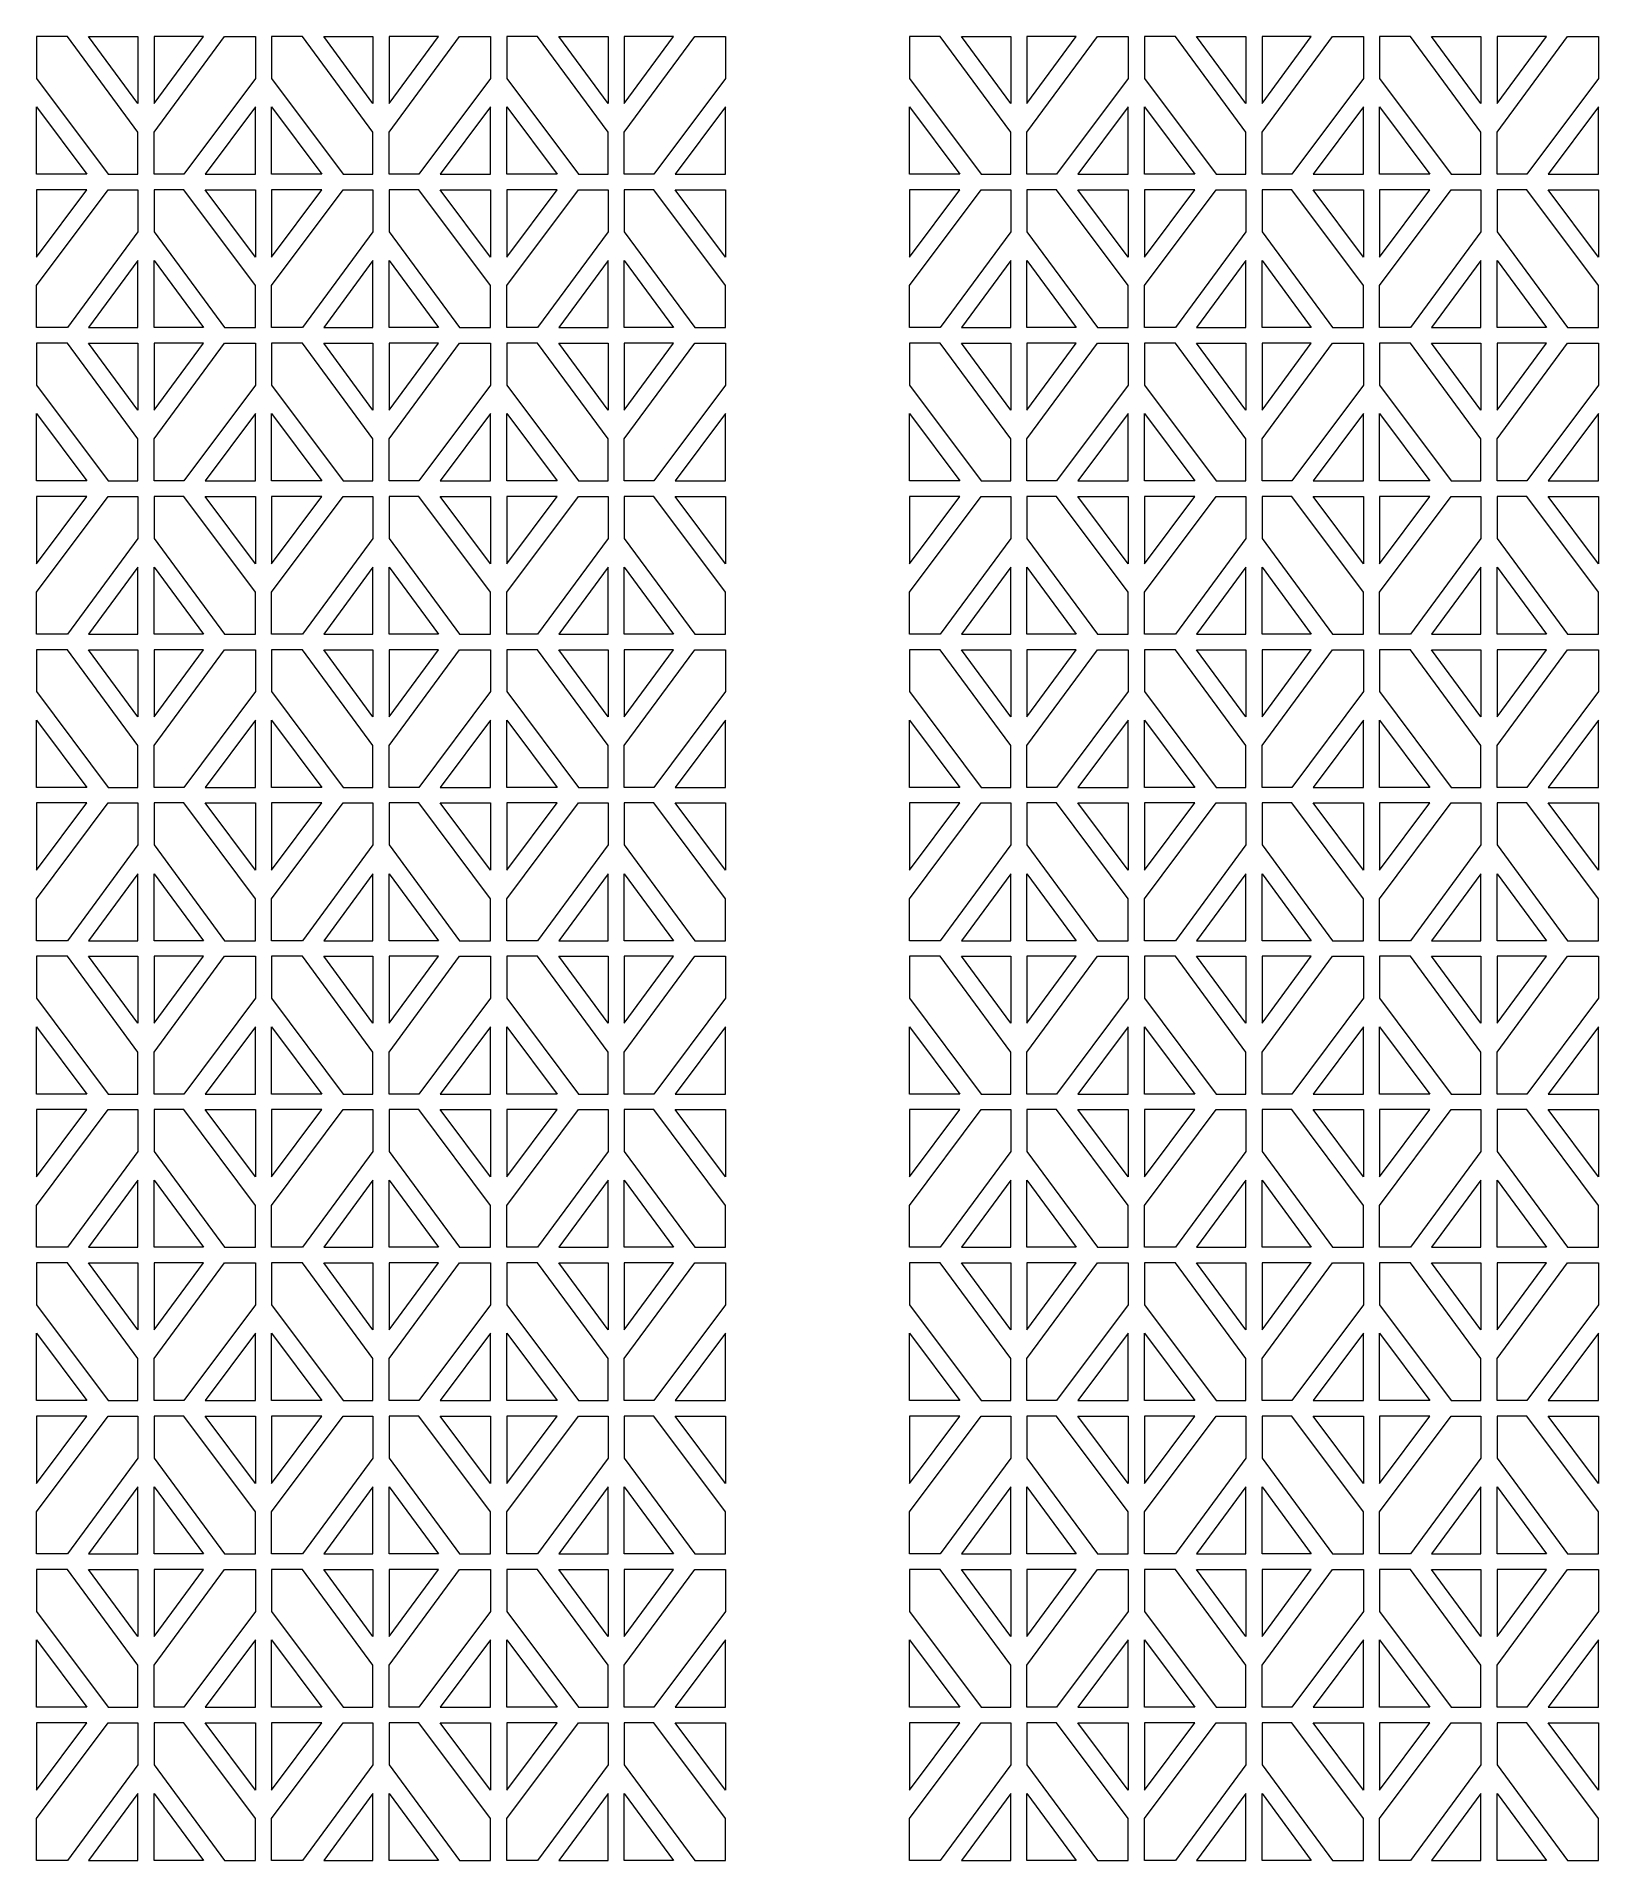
# Model space of a CAD drawing. Header units: centimetres. Extents: x -93 to 93, y -108 to 109.
import ezdxf

# ---------------------------------------------------------------- set-up
doc = ezdxf.new("R2010")
doc.units = ezdxf.units.CM
doc.header["$MEASUREMENT"] = 0
doc.layers.add('layer 1', color=7, linetype='Continuous')

msp = doc.modelspace()

# ---------------------------------------------------------------- linework, layer by layer
at = {"layer": 'layer 1', "color": 240, "lineweight": 9}
for points, knots in [([(10.9289, 108.50001), (10.9289, 108.50001), (14.6081, 108.50001), (14.6081, 108.50001), (14.6081, 108.50001), (14.6081, 108.50001), (22.99271, 97.11162), (22.99271, 97.11162), (22.99271, 97.11162), (22.99271, 97.11162), (22.99271, 92.11431), (22.99271, 92.11431), (22.99271, 92.11431), (22.99271, 92.11431), (19.4577, 92.11431), (19.4577, 92.11431), (19.4577, 92.11431), (19.4577, 92.11431), (10.9289, 103.51285), (10.9289, 103.51285), (10.9289, 103.51285), (10.9289, 103.51285), (10.9289, 108.50001), (10.9289, 108.50001)], [0, 0, 0, 0, 0.142857143, 0.142857143, 0.142857143, 0.142857143, 0.285714286, 0.285714286, 0.285714286, 0.285714286, 0.428571429, 0.428571429, 0.428571429, 0.428571429, 0.571428571, 0.571428571, 0.571428571, 0.571428571, 0.714285714, 0.714285714, 0.714285714, 0.714285714, 1, 1, 1, 1]), ([(22.99271, 100.53079), (22.99271, 100.53079), (22.99271, 108.50001), (22.99271, 108.50001), (22.99271, 108.50001), (22.99271, 108.50001), (17.12544, 108.50001), (17.12544, 108.50001), (17.12544, 108.50001), (17.12544, 108.50001), (22.99271, 100.53079), (22.99271, 100.53079)], [0, 0, 0, 0, 0.25, 0.25, 0.25, 0.25, 0.5, 0.5, 0.5, 0.5, 1, 1, 1, 1]), ([(36.97994, 108.50001), (36.97994, 108.50001), (33.30074, 108.50001), (33.30074, 108.50001), (33.30074, 108.50001), (33.30074, 108.50001), (24.91613, 97.11162), (24.91613, 97.11162), (24.91613, 97.11162), (24.91613, 97.11162), (24.91613, 92.11431), (24.91613, 92.11431), (24.91613, 92.11431), (24.91613, 92.11431), (28.45113, 92.11431), (28.45113, 92.11431), (28.45113, 92.11431), (28.45113, 92.11431), (36.97994, 103.51285), (36.97994, 103.51285), (36.97994, 103.51285), (36.97994, 103.51285), (36.97994, 108.50001), (36.97994, 108.50001)], [0, 0, 0, 0, 0.142857143, 0.142857143, 0.142857143, 0.142857143, 0.285714286, 0.285714286, 0.285714286, 0.285714286, 0.428571429, 0.428571429, 0.428571429, 0.428571429, 0.571428571, 0.571428571, 0.571428571, 0.571428571, 0.714285714, 0.714285714, 0.714285714, 0.714285714, 1, 1, 1, 1]), ([(24.91613, 100.53079), (24.91613, 100.53079), (24.91613, 108.50001), (24.91613, 108.50001), (24.91613, 108.50001), (24.91613, 108.50001), (30.7834, 108.50001), (30.7834, 108.50001), (30.7834, 108.50001), (30.7834, 108.50001), (24.91613, 100.53079), (24.91613, 100.53079)], [0, 0, 0, 0, 0.25, 0.25, 0.25, 0.25, 0.5, 0.5, 0.5, 0.5, 1, 1, 1, 1]), ([(38.90338, 108.50001), (38.90338, 108.50001), (42.58258, 108.50001), (42.58258, 108.50001), (42.58258, 108.50001), (42.58258, 108.50001), (50.96719, 97.11162), (50.96719, 97.11162), (50.96719, 97.11162), (50.96719, 97.11162), (50.96719, 92.11431), (50.96719, 92.11431), (50.96719, 92.11431), (50.96719, 92.11431), (47.43218, 92.11431), (47.43218, 92.11431), (47.43218, 92.11431), (47.43218, 92.11431), (38.90338, 103.51285), (38.90338, 103.51285), (38.90338, 103.51285), (38.90338, 103.51285), (38.90338, 108.50001), (38.90338, 108.50001)], [0, 0, 0, 0, 0.142857143, 0.142857143, 0.142857143, 0.142857143, 0.285714286, 0.285714286, 0.285714286, 0.285714286, 0.428571429, 0.428571429, 0.428571429, 0.428571429, 0.571428571, 0.571428571, 0.571428571, 0.571428571, 0.714285714, 0.714285714, 0.714285714, 0.714285714, 1, 1, 1, 1]), ([(50.96719, 100.53079), (50.96719, 100.53079), (50.96719, 108.50001), (50.96719, 108.50001), (50.96719, 108.50001), (50.96719, 108.50001), (45.09992, 108.50001), (45.09992, 108.50001), (45.09992, 108.50001), (45.09992, 108.50001), (50.96719, 100.53079), (50.96719, 100.53079)], [0, 0, 0, 0, 0.25, 0.25, 0.25, 0.25, 0.5, 0.5, 0.5, 0.5, 1, 1, 1, 1]), ([(64.95442, 108.50001), (64.95442, 108.50001), (61.27522, 108.50001), (61.27522, 108.50001), (61.27522, 108.50001), (61.27522, 108.50001), (52.89061, 97.11162), (52.89061, 97.11162), (52.89061, 97.11162), (52.89061, 97.11162), (52.89061, 92.11431), (52.89061, 92.11431), (52.89061, 92.11431), (52.89061, 92.11431), (56.42562, 92.11431), (56.42562, 92.11431), (56.42562, 92.11431), (56.42562, 92.11431), (64.95442, 103.51285), (64.95442, 103.51285), (64.95442, 103.51285), (64.95442, 103.51285), (64.95442, 108.50001), (64.95442, 108.50001)], [0, 0, 0, 0, 0.142857143, 0.142857143, 0.142857143, 0.142857143, 0.285714286, 0.285714286, 0.285714286, 0.285714286, 0.428571429, 0.428571429, 0.428571429, 0.428571429, 0.571428571, 0.571428571, 0.571428571, 0.571428571, 0.714285714, 0.714285714, 0.714285714, 0.714285714, 1, 1, 1, 1]), ([(52.89061, 100.53079), (52.89061, 100.53079), (52.89061, 108.50001), (52.89061, 108.50001), (52.89061, 108.50001), (52.89061, 108.50001), (58.75788, 108.50001), (58.75788, 108.50001), (58.75788, 108.50001), (58.75788, 108.50001), (52.89061, 100.53079), (52.89061, 100.53079)], [0, 0, 0, 0, 0.25, 0.25, 0.25, 0.25, 0.5, 0.5, 0.5, 0.5, 1, 1, 1, 1]), ([(66.87786, 108.50001), (66.87786, 108.50001), (70.55706, 108.50001), (70.55706, 108.50001), (70.55706, 108.50001), (70.55706, 108.50001), (78.94167, 97.11162), (78.94167, 97.11162), (78.94167, 97.11162), (78.94167, 97.11162), (78.94167, 92.11431), (78.94167, 92.11431), (78.94167, 92.11431), (78.94167, 92.11431), (75.40667, 92.11431), (75.40667, 92.11431), (75.40667, 92.11431), (75.40667, 92.11431), (66.87786, 103.51285), (66.87786, 103.51285), (66.87786, 103.51285), (66.87786, 103.51285), (66.87786, 108.50001), (66.87786, 108.50001)], [0, 0, 0, 0, 0.142857143, 0.142857143, 0.142857143, 0.142857143, 0.285714286, 0.285714286, 0.285714286, 0.285714286, 0.428571429, 0.428571429, 0.428571429, 0.428571429, 0.571428571, 0.571428571, 0.571428571, 0.571428571, 0.714285714, 0.714285714, 0.714285714, 0.714285714, 1, 1, 1, 1]), ([(78.94167, 100.53079), (78.94167, 100.53079), (78.94167, 108.50001), (78.94167, 108.50001), (78.94167, 108.50001), (78.94167, 108.50001), (73.0744, 108.50001), (73.0744, 108.50001), (73.0744, 108.50001), (73.0744, 108.50001), (78.94167, 100.53079), (78.94167, 100.53079)], [0, 0, 0, 0, 0.25, 0.25, 0.25, 0.25, 0.5, 0.5, 0.5, 0.5, 1, 1, 1, 1]), ([(92.9289, 108.50001), (92.9289, 108.50001), (89.2497, 108.50001), (89.2497, 108.50001), (89.2497, 108.50001), (89.2497, 108.50001), (80.86509, 97.11162), (80.86509, 97.11162), (80.86509, 97.11162), (80.86509, 97.11162), (80.86509, 92.11431), (80.86509, 92.11431), (80.86509, 92.11431), (80.86509, 92.11431), (84.4001, 92.11431), (84.4001, 92.11431), (84.4001, 92.11431), (84.4001, 92.11431), (92.9289, 103.51285), (92.9289, 103.51285), (92.9289, 103.51285), (92.9289, 103.51285), (92.9289, 108.50001), (92.9289, 108.50001)], [0, 0, 0, 0, 0.142857143, 0.142857143, 0.142857143, 0.142857143, 0.285714286, 0.285714286, 0.285714286, 0.285714286, 0.428571429, 0.428571429, 0.428571429, 0.428571429, 0.571428571, 0.571428571, 0.571428571, 0.571428571, 0.714285714, 0.714285714, 0.714285714, 0.714285714, 1, 1, 1, 1]), ([(80.86509, 100.53079), (80.86509, 100.53079), (80.86509, 108.50001), (80.86509, 108.50001), (80.86509, 108.50001), (80.86509, 108.50001), (86.73236, 108.50001), (86.73236, 108.50001), (86.73236, 108.50001), (86.73236, 108.50001), (80.86509, 100.53079), (80.86509, 100.53079)], [0, 0, 0, 0, 0.25, 0.25, 0.25, 0.25, 0.5, 0.5, 0.5, 0.5, 1, 1, 1, 1]), ([(16.92344, 92.11431), (16.92344, 92.11431), (10.9289, 100.12587), (10.9289, 100.12587), (10.9289, 100.12587), (10.9289, 100.12587), (10.9289, 92.11431), (10.9289, 92.11431), (10.9289, 92.11431), (10.9289, 92.11431), (16.92344, 92.11431), (16.92344, 92.11431)], [0, 0, 0, 0, 0.25, 0.25, 0.25, 0.25, 0.5, 0.5, 0.5, 0.5, 1, 1, 1, 1]), ([(30.9854, 92.11431), (30.9854, 92.11431), (36.97994, 100.12587), (36.97994, 100.12587), (36.97994, 100.12587), (36.97994, 100.12587), (36.97994, 92.11431), (36.97994, 92.11431), (36.97994, 92.11431), (36.97994, 92.11431), (30.9854, 92.11431), (30.9854, 92.11431)], [0, 0, 0, 0, 0.25, 0.25, 0.25, 0.25, 0.5, 0.5, 0.5, 0.5, 1, 1, 1, 1]), ([(44.89792, 92.11431), (44.89792, 92.11431), (38.90338, 100.12587), (38.90338, 100.12587), (38.90338, 100.12587), (38.90338, 100.12587), (38.90338, 92.11431), (38.90338, 92.11431), (38.90338, 92.11431), (38.90338, 92.11431), (44.89792, 92.11431), (44.89792, 92.11431)], [0, 0, 0, 0, 0.25, 0.25, 0.25, 0.25, 0.5, 0.5, 0.5, 0.5, 1, 1, 1, 1]), ([(58.95988, 92.11431), (58.95988, 92.11431), (64.95442, 100.12587), (64.95442, 100.12587), (64.95442, 100.12587), (64.95442, 100.12587), (64.95442, 92.11431), (64.95442, 92.11431), (64.95442, 92.11431), (64.95442, 92.11431), (58.95988, 92.11431), (58.95988, 92.11431)], [0, 0, 0, 0, 0.25, 0.25, 0.25, 0.25, 0.5, 0.5, 0.5, 0.5, 1, 1, 1, 1]), ([(72.8724, 92.11431), (72.8724, 92.11431), (66.87786, 100.12587), (66.87786, 100.12587), (66.87786, 100.12587), (66.87786, 100.12587), (66.87786, 92.11431), (66.87786, 92.11431), (66.87786, 92.11431), (66.87786, 92.11431), (72.8724, 92.11431), (72.8724, 92.11431)], [0, 0, 0, 0, 0.25, 0.25, 0.25, 0.25, 0.5, 0.5, 0.5, 0.5, 1, 1, 1, 1]), ([(86.93436, 92.11431), (86.93436, 92.11431), (92.9289, 100.12587), (92.9289, 100.12587), (92.9289, 100.12587), (92.9289, 100.12587), (92.9289, 92.11431), (92.9289, 92.11431), (92.9289, 92.11431), (92.9289, 92.11431), (86.93436, 92.11431), (86.93436, 92.11431)], [0, 0, 0, 0, 0.25, 0.25, 0.25, 0.25, 0.5, 0.5, 0.5, 0.5, 1, 1, 1, 1]), ([(16.92344, 90.26234), (16.92344, 90.26234), (10.9289, 82.25078), (10.9289, 82.25078), (10.9289, 82.25078), (10.9289, 82.25078), (10.9289, 90.26234), (10.9289, 90.26234), (10.9289, 90.26234), (10.9289, 90.26234), (16.92344, 90.26234), (16.92344, 90.26234)], [0, 0, 0, 0, 0.25, 0.25, 0.25, 0.25, 0.5, 0.5, 0.5, 0.5, 1, 1, 1, 1]), ([(10.9289, 73.87664), (10.9289, 73.87664), (14.6081, 73.87664), (14.6081, 73.87664), (14.6081, 73.87664), (14.6081, 73.87664), (22.99271, 85.26503), (22.99271, 85.26503), (22.99271, 85.26503), (22.99271, 85.26503), (22.99271, 90.26234), (22.99271, 90.26234), (22.99271, 90.26234), (22.99271, 90.26234), (19.4577, 90.26234), (19.4577, 90.26234), (19.4577, 90.26234), (19.4577, 90.26234), (10.9289, 78.86381), (10.9289, 78.86381), (10.9289, 78.86381), (10.9289, 78.86381), (10.9289, 73.87664), (10.9289, 73.87664)], [0, 0, 0, 0, 0.142857143, 0.142857143, 0.142857143, 0.142857143, 0.285714286, 0.285714286, 0.285714286, 0.285714286, 0.428571429, 0.428571429, 0.428571429, 0.428571429, 0.571428571, 0.571428571, 0.571428571, 0.571428571, 0.714285714, 0.714285714, 0.714285714, 0.714285714, 1, 1, 1, 1]), ([(36.97994, 73.87664), (36.97994, 73.87664), (33.30074, 73.87664), (33.30074, 73.87664), (33.30074, 73.87664), (33.30074, 73.87664), (24.91613, 85.26503), (24.91613, 85.26503), (24.91613, 85.26503), (24.91613, 85.26503), (24.91613, 90.26234), (24.91613, 90.26234), (24.91613, 90.26234), (24.91613, 90.26234), (28.45113, 90.26234), (28.45113, 90.26234), (28.45113, 90.26234), (28.45113, 90.26234), (36.97994, 78.86381), (36.97994, 78.86381), (36.97994, 78.86381), (36.97994, 78.86381), (36.97994, 73.87664), (36.97994, 73.87664)], [0, 0, 0, 0, 0.142857143, 0.142857143, 0.142857143, 0.142857143, 0.285714286, 0.285714286, 0.285714286, 0.285714286, 0.428571429, 0.428571429, 0.428571429, 0.428571429, 0.571428571, 0.571428571, 0.571428571, 0.571428571, 0.714285714, 0.714285714, 0.714285714, 0.714285714, 1, 1, 1, 1]), ([(30.9854, 90.26234), (30.9854, 90.26234), (36.97994, 82.25078), (36.97994, 82.25078), (36.97994, 82.25078), (36.97994, 82.25078), (36.97994, 90.26234), (36.97994, 90.26234), (36.97994, 90.26234), (36.97994, 90.26234), (30.9854, 90.26234), (30.9854, 90.26234)], [0, 0, 0, 0, 0.25, 0.25, 0.25, 0.25, 0.5, 0.5, 0.5, 0.5, 1, 1, 1, 1]), ([(44.89792, 90.26234), (44.89792, 90.26234), (38.90338, 82.25078), (38.90338, 82.25078), (38.90338, 82.25078), (38.90338, 82.25078), (38.90338, 90.26234), (38.90338, 90.26234), (38.90338, 90.26234), (38.90338, 90.26234), (44.89792, 90.26234), (44.89792, 90.26234)], [0, 0, 0, 0, 0.25, 0.25, 0.25, 0.25, 0.5, 0.5, 0.5, 0.5, 1, 1, 1, 1]), ([(38.90338, 73.87664), (38.90338, 73.87664), (42.58258, 73.87664), (42.58258, 73.87664), (42.58258, 73.87664), (42.58258, 73.87664), (50.96719, 85.26503), (50.96719, 85.26503), (50.96719, 85.26503), (50.96719, 85.26503), (50.96719, 90.26234), (50.96719, 90.26234), (50.96719, 90.26234), (50.96719, 90.26234), (47.43218, 90.26234), (47.43218, 90.26234), (47.43218, 90.26234), (47.43218, 90.26234), (38.90338, 78.86381), (38.90338, 78.86381), (38.90338, 78.86381), (38.90338, 78.86381), (38.90338, 73.87664), (38.90338, 73.87664)], [0, 0, 0, 0, 0.142857143, 0.142857143, 0.142857143, 0.142857143, 0.285714286, 0.285714286, 0.285714286, 0.285714286, 0.428571429, 0.428571429, 0.428571429, 0.428571429, 0.571428571, 0.571428571, 0.571428571, 0.571428571, 0.714285714, 0.714285714, 0.714285714, 0.714285714, 1, 1, 1, 1]), ([(64.95442, 73.87664), (64.95442, 73.87664), (61.27522, 73.87664), (61.27522, 73.87664), (61.27522, 73.87664), (61.27522, 73.87664), (52.89061, 85.26503), (52.89061, 85.26503), (52.89061, 85.26503), (52.89061, 85.26503), (52.89061, 90.26234), (52.89061, 90.26234), (52.89061, 90.26234), (52.89061, 90.26234), (56.42562, 90.26234), (56.42562, 90.26234), (56.42562, 90.26234), (56.42562, 90.26234), (64.95442, 78.86381), (64.95442, 78.86381), (64.95442, 78.86381), (64.95442, 78.86381), (64.95442, 73.87664), (64.95442, 73.87664)], [0, 0, 0, 0, 0.142857143, 0.142857143, 0.142857143, 0.142857143, 0.285714286, 0.285714286, 0.285714286, 0.285714286, 0.428571429, 0.428571429, 0.428571429, 0.428571429, 0.571428571, 0.571428571, 0.571428571, 0.571428571, 0.714285714, 0.714285714, 0.714285714, 0.714285714, 1, 1, 1, 1]), ([(58.95988, 90.26234), (58.95988, 90.26234), (64.95442, 82.25078), (64.95442, 82.25078), (64.95442, 82.25078), (64.95442, 82.25078), (64.95442, 90.26234), (64.95442, 90.26234), (64.95442, 90.26234), (64.95442, 90.26234), (58.95988, 90.26234), (58.95988, 90.26234)], [0, 0, 0, 0, 0.25, 0.25, 0.25, 0.25, 0.5, 0.5, 0.5, 0.5, 1, 1, 1, 1]), ([(72.8724, 90.26234), (72.8724, 90.26234), (66.87786, 82.25078), (66.87786, 82.25078), (66.87786, 82.25078), (66.87786, 82.25078), (66.87786, 90.26234), (66.87786, 90.26234), (66.87786, 90.26234), (66.87786, 90.26234), (72.8724, 90.26234), (72.8724, 90.26234)], [0, 0, 0, 0, 0.25, 0.25, 0.25, 0.25, 0.5, 0.5, 0.5, 0.5, 1, 1, 1, 1]), ([(66.87786, 73.87664), (66.87786, 73.87664), (70.55706, 73.87664), (70.55706, 73.87664), (70.55706, 73.87664), (70.55706, 73.87664), (78.94167, 85.26503), (78.94167, 85.26503), (78.94167, 85.26503), (78.94167, 85.26503), (78.94167, 90.26234), (78.94167, 90.26234), (78.94167, 90.26234), (78.94167, 90.26234), (75.40667, 90.26234), (75.40667, 90.26234), (75.40667, 90.26234), (75.40667, 90.26234), (66.87786, 78.86381), (66.87786, 78.86381), (66.87786, 78.86381), (66.87786, 78.86381), (66.87786, 73.87664), (66.87786, 73.87664)], [0, 0, 0, 0, 0.142857143, 0.142857143, 0.142857143, 0.142857143, 0.285714286, 0.285714286, 0.285714286, 0.285714286, 0.428571429, 0.428571429, 0.428571429, 0.428571429, 0.571428571, 0.571428571, 0.571428571, 0.571428571, 0.714285714, 0.714285714, 0.714285714, 0.714285714, 1, 1, 1, 1]), ([(92.9289, 73.87664), (92.9289, 73.87664), (89.2497, 73.87664), (89.2497, 73.87664), (89.2497, 73.87664), (89.2497, 73.87664), (80.86509, 85.26503), (80.86509, 85.26503), (80.86509, 85.26503), (80.86509, 85.26503), (80.86509, 90.26234), (80.86509, 90.26234), (80.86509, 90.26234), (80.86509, 90.26234), (84.4001, 90.26234), (84.4001, 90.26234), (84.4001, 90.26234), (84.4001, 90.26234), (92.9289, 78.86381), (92.9289, 78.86381), (92.9289, 78.86381), (92.9289, 78.86381), (92.9289, 73.87664), (92.9289, 73.87664)], [0, 0, 0, 0, 0.142857143, 0.142857143, 0.142857143, 0.142857143, 0.285714286, 0.285714286, 0.285714286, 0.285714286, 0.428571429, 0.428571429, 0.428571429, 0.428571429, 0.571428571, 0.571428571, 0.571428571, 0.571428571, 0.714285714, 0.714285714, 0.714285714, 0.714285714, 1, 1, 1, 1]), ([(86.93436, 90.26234), (86.93436, 90.26234), (92.9289, 82.25078), (92.9289, 82.25078), (92.9289, 82.25078), (92.9289, 82.25078), (92.9289, 90.26234), (92.9289, 90.26234), (92.9289, 90.26234), (92.9289, 90.26234), (86.93436, 90.26234), (86.93436, 90.26234)], [0, 0, 0, 0, 0.25, 0.25, 0.25, 0.25, 0.5, 0.5, 0.5, 0.5, 1, 1, 1, 1]), ([(22.99271, 81.84586), (22.99271, 81.84586), (22.99271, 73.87664), (22.99271, 73.87664), (22.99271, 73.87664), (22.99271, 73.87664), (17.12544, 73.87664), (17.12544, 73.87664), (17.12544, 73.87664), (17.12544, 73.87664), (22.99271, 81.84586), (22.99271, 81.84586)], [0, 0, 0, 0, 0.25, 0.25, 0.25, 0.25, 0.5, 0.5, 0.5, 0.5, 1, 1, 1, 1]), ([(24.91613, 81.84586), (24.91613, 81.84586), (24.91613, 73.87664), (24.91613, 73.87664), (24.91613, 73.87664), (24.91613, 73.87664), (30.7834, 73.87664), (30.7834, 73.87664), (30.7834, 73.87664), (30.7834, 73.87664), (24.91613, 81.84586), (24.91613, 81.84586)], [0, 0, 0, 0, 0.25, 0.25, 0.25, 0.25, 0.5, 0.5, 0.5, 0.5, 1, 1, 1, 1]), ([(50.96719, 81.84586), (50.96719, 81.84586), (50.96719, 73.87664), (50.96719, 73.87664), (50.96719, 73.87664), (50.96719, 73.87664), (45.09992, 73.87664), (45.09992, 73.87664), (45.09992, 73.87664), (45.09992, 73.87664), (50.96719, 81.84586), (50.96719, 81.84586)], [0, 0, 0, 0, 0.25, 0.25, 0.25, 0.25, 0.5, 0.5, 0.5, 0.5, 1, 1, 1, 1]), ([(52.89061, 81.84586), (52.89061, 81.84586), (52.89061, 73.87664), (52.89061, 73.87664), (52.89061, 73.87664), (52.89061, 73.87664), (58.75788, 73.87664), (58.75788, 73.87664), (58.75788, 73.87664), (58.75788, 73.87664), (52.89061, 81.84586), (52.89061, 81.84586)], [0, 0, 0, 0, 0.25, 0.25, 0.25, 0.25, 0.5, 0.5, 0.5, 0.5, 1, 1, 1, 1]), ([(78.94167, 81.84586), (78.94167, 81.84586), (78.94167, 73.87664), (78.94167, 73.87664), (78.94167, 73.87664), (78.94167, 73.87664), (73.0744, 73.87664), (73.0744, 73.87664), (73.0744, 73.87664), (73.0744, 73.87664), (78.94167, 81.84586), (78.94167, 81.84586)], [0, 0, 0, 0, 0.25, 0.25, 0.25, 0.25, 0.5, 0.5, 0.5, 0.5, 1, 1, 1, 1]), ([(80.86509, 81.84586), (80.86509, 81.84586), (80.86509, 73.87664), (80.86509, 73.87664), (80.86509, 73.87664), (80.86509, 73.87664), (86.73236, 73.87664), (86.73236, 73.87664), (86.73236, 73.87664), (86.73236, 73.87664), (80.86509, 81.84586), (80.86509, 81.84586)], [0, 0, 0, 0, 0.25, 0.25, 0.25, 0.25, 0.5, 0.5, 0.5, 0.5, 1, 1, 1, 1]), ([(10.9289, 72.02467), (10.9289, 72.02467), (14.6081, 72.02467), (14.6081, 72.02467), (14.6081, 72.02467), (14.6081, 72.02467), (22.99271, 60.63627), (22.99271, 60.63627), (22.99271, 60.63627), (22.99271, 60.63627), (22.99271, 55.63897), (22.99271, 55.63897), (22.99271, 55.63897), (22.99271, 55.63897), (19.4577, 55.63897), (19.4577, 55.63897), (19.4577, 55.63897), (19.4577, 55.63897), (10.9289, 67.0375), (10.9289, 67.0375), (10.9289, 67.0375), (10.9289, 67.0375), (10.9289, 72.02467), (10.9289, 72.02467)], [0, 0, 0, 0, 0.142857143, 0.142857143, 0.142857143, 0.142857143, 0.285714286, 0.285714286, 0.285714286, 0.285714286, 0.428571429, 0.428571429, 0.428571429, 0.428571429, 0.571428571, 0.571428571, 0.571428571, 0.571428571, 0.714285714, 0.714285714, 0.714285714, 0.714285714, 1, 1, 1, 1]), ([(22.99271, 64.05545), (22.99271, 64.05545), (22.99271, 72.02467), (22.99271, 72.02467), (22.99271, 72.02467), (22.99271, 72.02467), (17.12544, 72.02467), (17.12544, 72.02467), (17.12544, 72.02467), (17.12544, 72.02467), (22.99271, 64.05545), (22.99271, 64.05545)], [0, 0, 0, 0, 0.25, 0.25, 0.25, 0.25, 0.5, 0.5, 0.5, 0.5, 1, 1, 1, 1]), ([(36.97994, 72.02467), (36.97994, 72.02467), (33.30074, 72.02467), (33.30074, 72.02467), (33.30074, 72.02467), (33.30074, 72.02467), (24.91613, 60.63627), (24.91613, 60.63627), (24.91613, 60.63627), (24.91613, 60.63627), (24.91613, 55.63897), (24.91613, 55.63897), (24.91613, 55.63897), (24.91613, 55.63897), (28.45113, 55.63897), (28.45113, 55.63897), (28.45113, 55.63897), (28.45113, 55.63897), (36.97994, 67.0375), (36.97994, 67.0375), (36.97994, 67.0375), (36.97994, 67.0375), (36.97994, 72.02467), (36.97994, 72.02467)], [0, 0, 0, 0, 0.142857143, 0.142857143, 0.142857143, 0.142857143, 0.285714286, 0.285714286, 0.285714286, 0.285714286, 0.428571429, 0.428571429, 0.428571429, 0.428571429, 0.571428571, 0.571428571, 0.571428571, 0.571428571, 0.714285714, 0.714285714, 0.714285714, 0.714285714, 1, 1, 1, 1]), ([(24.91613, 64.05545), (24.91613, 64.05545), (24.91613, 72.02467), (24.91613, 72.02467), (24.91613, 72.02467), (24.91613, 72.02467), (30.7834, 72.02467), (30.7834, 72.02467), (30.7834, 72.02467), (30.7834, 72.02467), (24.91613, 64.05545), (24.91613, 64.05545)], [0, 0, 0, 0, 0.25, 0.25, 0.25, 0.25, 0.5, 0.5, 0.5, 0.5, 1, 1, 1, 1]), ([(38.90338, 72.02467), (38.90338, 72.02467), (42.58258, 72.02467), (42.58258, 72.02467), (42.58258, 72.02467), (42.58258, 72.02467), (50.96719, 60.63627), (50.96719, 60.63627), (50.96719, 60.63627), (50.96719, 60.63627), (50.96719, 55.63897), (50.96719, 55.63897), (50.96719, 55.63897), (50.96719, 55.63897), (47.43218, 55.63897), (47.43218, 55.63897), (47.43218, 55.63897), (47.43218, 55.63897), (38.90338, 67.0375), (38.90338, 67.0375), (38.90338, 67.0375), (38.90338, 67.0375), (38.90338, 72.02467), (38.90338, 72.02467)], [0, 0, 0, 0, 0.142857143, 0.142857143, 0.142857143, 0.142857143, 0.285714286, 0.285714286, 0.285714286, 0.285714286, 0.428571429, 0.428571429, 0.428571429, 0.428571429, 0.571428571, 0.571428571, 0.571428571, 0.571428571, 0.714285714, 0.714285714, 0.714285714, 0.714285714, 1, 1, 1, 1]), ([(50.96719, 64.05545), (50.96719, 64.05545), (50.96719, 72.02467), (50.96719, 72.02467), (50.96719, 72.02467), (50.96719, 72.02467), (45.09992, 72.02467), (45.09992, 72.02467), (45.09992, 72.02467), (45.09992, 72.02467), (50.96719, 64.05545), (50.96719, 64.05545)], [0, 0, 0, 0, 0.25, 0.25, 0.25, 0.25, 0.5, 0.5, 0.5, 0.5, 1, 1, 1, 1]), ([(64.95442, 72.02467), (64.95442, 72.02467), (61.27522, 72.02467), (61.27522, 72.02467), (61.27522, 72.02467), (61.27522, 72.02467), (52.89061, 60.63627), (52.89061, 60.63627), (52.89061, 60.63627), (52.89061, 60.63627), (52.89061, 55.63897), (52.89061, 55.63897), (52.89061, 55.63897), (52.89061, 55.63897), (56.42562, 55.63897), (56.42562, 55.63897), (56.42562, 55.63897), (56.42562, 55.63897), (64.95442, 67.0375), (64.95442, 67.0375), (64.95442, 67.0375), (64.95442, 67.0375), (64.95442, 72.02467), (64.95442, 72.02467)], [0, 0, 0, 0, 0.142857143, 0.142857143, 0.142857143, 0.142857143, 0.285714286, 0.285714286, 0.285714286, 0.285714286, 0.428571429, 0.428571429, 0.428571429, 0.428571429, 0.571428571, 0.571428571, 0.571428571, 0.571428571, 0.714285714, 0.714285714, 0.714285714, 0.714285714, 1, 1, 1, 1]), ([(52.89061, 64.05545), (52.89061, 64.05545), (52.89061, 72.02467), (52.89061, 72.02467), (52.89061, 72.02467), (52.89061, 72.02467), (58.75788, 72.02467), (58.75788, 72.02467), (58.75788, 72.02467), (58.75788, 72.02467), (52.89061, 64.05545), (52.89061, 64.05545)], [0, 0, 0, 0, 0.25, 0.25, 0.25, 0.25, 0.5, 0.5, 0.5, 0.5, 1, 1, 1, 1]), ([(66.87786, 72.02467), (66.87786, 72.02467), (70.55706, 72.02467), (70.55706, 72.02467), (70.55706, 72.02467), (70.55706, 72.02467), (78.94167, 60.63627), (78.94167, 60.63627), (78.94167, 60.63627), (78.94167, 60.63627), (78.94167, 55.63897), (78.94167, 55.63897), (78.94167, 55.63897), (78.94167, 55.63897), (75.40667, 55.63897), (75.40667, 55.63897), (75.40667, 55.63897), (75.40667, 55.63897), (66.87786, 67.0375), (66.87786, 67.0375), (66.87786, 67.0375), (66.87786, 67.0375), (66.87786, 72.02467), (66.87786, 72.02467)], [0, 0, 0, 0, 0.142857143, 0.142857143, 0.142857143, 0.142857143, 0.285714286, 0.285714286, 0.285714286, 0.285714286, 0.428571429, 0.428571429, 0.428571429, 0.428571429, 0.571428571, 0.571428571, 0.571428571, 0.571428571, 0.714285714, 0.714285714, 0.714285714, 0.714285714, 1, 1, 1, 1]), ([(78.94167, 64.05545), (78.94167, 64.05545), (78.94167, 72.02467), (78.94167, 72.02467), (78.94167, 72.02467), (78.94167, 72.02467), (73.0744, 72.02467), (73.0744, 72.02467), (73.0744, 72.02467), (73.0744, 72.02467), (78.94167, 64.05545), (78.94167, 64.05545)], [0, 0, 0, 0, 0.25, 0.25, 0.25, 0.25, 0.5, 0.5, 0.5, 0.5, 1, 1, 1, 1]), ([(92.9289, 72.02467), (92.9289, 72.02467), (89.2497, 72.02467), (89.2497, 72.02467), (89.2497, 72.02467), (89.2497, 72.02467), (80.86509, 60.63627), (80.86509, 60.63627), (80.86509, 60.63627), (80.86509, 60.63627), (80.86509, 55.63897), (80.86509, 55.63897), (80.86509, 55.63897), (80.86509, 55.63897), (84.4001, 55.63897), (84.4001, 55.63897), (84.4001, 55.63897), (84.4001, 55.63897), (92.9289, 67.0375), (92.9289, 67.0375), (92.9289, 67.0375), (92.9289, 67.0375), (92.9289, 72.02467), (92.9289, 72.02467)], [0, 0, 0, 0, 0.142857143, 0.142857143, 0.142857143, 0.142857143, 0.285714286, 0.285714286, 0.285714286, 0.285714286, 0.428571429, 0.428571429, 0.428571429, 0.428571429, 0.571428571, 0.571428571, 0.571428571, 0.571428571, 0.714285714, 0.714285714, 0.714285714, 0.714285714, 1, 1, 1, 1]), ([(80.86509, 64.05545), (80.86509, 64.05545), (80.86509, 72.02467), (80.86509, 72.02467), (80.86509, 72.02467), (80.86509, 72.02467), (86.73236, 72.02467), (86.73236, 72.02467), (86.73236, 72.02467), (86.73236, 72.02467), (80.86509, 64.05545), (80.86509, 64.05545)], [0, 0, 0, 0, 0.25, 0.25, 0.25, 0.25, 0.5, 0.5, 0.5, 0.5, 1, 1, 1, 1]), ([(16.92344, 55.63897), (16.92344, 55.63897), (10.9289, 63.65053), (10.9289, 63.65053), (10.9289, 63.65053), (10.9289, 63.65053), (10.9289, 55.63897), (10.9289, 55.63897), (10.9289, 55.63897), (10.9289, 55.63897), (16.92344, 55.63897), (16.92344, 55.63897)], [0, 0, 0, 0, 0.25, 0.25, 0.25, 0.25, 0.5, 0.5, 0.5, 0.5, 1, 1, 1, 1]), ([(30.9854, 55.63897), (30.9854, 55.63897), (36.97994, 63.65053), (36.97994, 63.65053), (36.97994, 63.65053), (36.97994, 63.65053), (36.97994, 55.63897), (36.97994, 55.63897), (36.97994, 55.63897), (36.97994, 55.63897), (30.9854, 55.63897), (30.9854, 55.63897)], [0, 0, 0, 0, 0.25, 0.25, 0.25, 0.25, 0.5, 0.5, 0.5, 0.5, 1, 1, 1, 1]), ([(44.89792, 55.63897), (44.89792, 55.63897), (38.90338, 63.65053), (38.90338, 63.65053), (38.90338, 63.65053), (38.90338, 63.65053), (38.90338, 55.63897), (38.90338, 55.63897), (38.90338, 55.63897), (38.90338, 55.63897), (44.89792, 55.63897), (44.89792, 55.63897)], [0, 0, 0, 0, 0.25, 0.25, 0.25, 0.25, 0.5, 0.5, 0.5, 0.5, 1, 1, 1, 1]), ([(58.95988, 55.63897), (58.95988, 55.63897), (64.95442, 63.65053), (64.95442, 63.65053), (64.95442, 63.65053), (64.95442, 63.65053), (64.95442, 55.63897), (64.95442, 55.63897), (64.95442, 55.63897), (64.95442, 55.63897), (58.95988, 55.63897), (58.95988, 55.63897)], [0, 0, 0, 0, 0.25, 0.25, 0.25, 0.25, 0.5, 0.5, 0.5, 0.5, 1, 1, 1, 1]), ([(72.8724, 55.63897), (72.8724, 55.63897), (66.87786, 63.65053), (66.87786, 63.65053), (66.87786, 63.65053), (66.87786, 63.65053), (66.87786, 55.63897), (66.87786, 55.63897), (66.87786, 55.63897), (66.87786, 55.63897), (72.8724, 55.63897), (72.8724, 55.63897)], [0, 0, 0, 0, 0.25, 0.25, 0.25, 0.25, 0.5, 0.5, 0.5, 0.5, 1, 1, 1, 1]), ([(86.93436, 55.63897), (86.93436, 55.63897), (92.9289, 63.65053), (92.9289, 63.65053), (92.9289, 63.65053), (92.9289, 63.65053), (92.9289, 55.63897), (92.9289, 55.63897), (92.9289, 55.63897), (92.9289, 55.63897), (86.93436, 55.63897), (86.93436, 55.63897)], [0, 0, 0, 0, 0.25, 0.25, 0.25, 0.25, 0.5, 0.5, 0.5, 0.5, 1, 1, 1, 1]), ([(16.92344, 53.787), (16.92344, 53.787), (10.9289, 45.77544), (10.9289, 45.77544), (10.9289, 45.77544), (10.9289, 45.77544), (10.9289, 53.787), (10.9289, 53.787), (10.9289, 53.787), (10.9289, 53.787), (16.92344, 53.787), (16.92344, 53.787)], [0, 0, 0, 0, 0.25, 0.25, 0.25, 0.25, 0.5, 0.5, 0.5, 0.5, 1, 1, 1, 1]), ([(10.9289, 37.40129), (10.9289, 37.40129), (14.6081, 37.40129), (14.6081, 37.40129), (14.6081, 37.40129), (14.6081, 37.40129), (22.99271, 48.78969), (22.99271, 48.78969), (22.99271, 48.78969), (22.99271, 48.78969), (22.99271, 53.787), (22.99271, 53.787), (22.99271, 53.787), (22.99271, 53.787), (19.4577, 53.787), (19.4577, 53.787), (19.4577, 53.787), (19.4577, 53.787), (10.9289, 42.38846), (10.9289, 42.38846), (10.9289, 42.38846), (10.9289, 42.38846), (10.9289, 37.40129), (10.9289, 37.40129)], [0, 0, 0, 0, 0.142857143, 0.142857143, 0.142857143, 0.142857143, 0.285714286, 0.285714286, 0.285714286, 0.285714286, 0.428571429, 0.428571429, 0.428571429, 0.428571429, 0.571428571, 0.571428571, 0.571428571, 0.571428571, 0.714285714, 0.714285714, 0.714285714, 0.714285714, 1, 1, 1, 1]), ([(36.97994, 37.40129), (36.97994, 37.40129), (33.30074, 37.40129), (33.30074, 37.40129), (33.30074, 37.40129), (33.30074, 37.40129), (24.91613, 48.78969), (24.91613, 48.78969), (24.91613, 48.78969), (24.91613, 48.78969), (24.91613, 53.787), (24.91613, 53.787), (24.91613, 53.787), (24.91613, 53.787), (28.45113, 53.787), (28.45113, 53.787), (28.45113, 53.787), (28.45113, 53.787), (36.97994, 42.38846), (36.97994, 42.38846), (36.97994, 42.38846), (36.97994, 42.38846), (36.97994, 37.40129), (36.97994, 37.40129)], [0, 0, 0, 0, 0.142857143, 0.142857143, 0.142857143, 0.142857143, 0.285714286, 0.285714286, 0.285714286, 0.285714286, 0.428571429, 0.428571429, 0.428571429, 0.428571429, 0.571428571, 0.571428571, 0.571428571, 0.571428571, 0.714285714, 0.714285714, 0.714285714, 0.714285714, 1, 1, 1, 1]), ([(30.9854, 53.787), (30.9854, 53.787), (36.97994, 45.77544), (36.97994, 45.77544), (36.97994, 45.77544), (36.97994, 45.77544), (36.97994, 53.787), (36.97994, 53.787), (36.97994, 53.787), (36.97994, 53.787), (30.9854, 53.787), (30.9854, 53.787)], [0, 0, 0, 0, 0.25, 0.25, 0.25, 0.25, 0.5, 0.5, 0.5, 0.5, 1, 1, 1, 1]), ([(44.89792, 53.787), (44.89792, 53.787), (38.90338, 45.77544), (38.90338, 45.77544), (38.90338, 45.77544), (38.90338, 45.77544), (38.90338, 53.787), (38.90338, 53.787), (38.90338, 53.787), (38.90338, 53.787), (44.89792, 53.787), (44.89792, 53.787)], [0, 0, 0, 0, 0.25, 0.25, 0.25, 0.25, 0.5, 0.5, 0.5, 0.5, 1, 1, 1, 1]), ([(38.90338, 37.40129), (38.90338, 37.40129), (42.58258, 37.40129), (42.58258, 37.40129), (42.58258, 37.40129), (42.58258, 37.40129), (50.96719, 48.78969), (50.96719, 48.78969), (50.96719, 48.78969), (50.96719, 48.78969), (50.96719, 53.787), (50.96719, 53.787), (50.96719, 53.787), (50.96719, 53.787), (47.43218, 53.787), (47.43218, 53.787), (47.43218, 53.787), (47.43218, 53.787), (38.90338, 42.38846), (38.90338, 42.38846), (38.90338, 42.38846), (38.90338, 42.38846), (38.90338, 37.40129), (38.90338, 37.40129)], [0, 0, 0, 0, 0.142857143, 0.142857143, 0.142857143, 0.142857143, 0.285714286, 0.285714286, 0.285714286, 0.285714286, 0.428571429, 0.428571429, 0.428571429, 0.428571429, 0.571428571, 0.571428571, 0.571428571, 0.571428571, 0.714285714, 0.714285714, 0.714285714, 0.714285714, 1, 1, 1, 1]), ([(64.95442, 37.40129), (64.95442, 37.40129), (61.27522, 37.40129), (61.27522, 37.40129), (61.27522, 37.40129), (61.27522, 37.40129), (52.89061, 48.78969), (52.89061, 48.78969), (52.89061, 48.78969), (52.89061, 48.78969), (52.89061, 53.787), (52.89061, 53.787), (52.89061, 53.787), (52.89061, 53.787), (56.42562, 53.787), (56.42562, 53.787), (56.42562, 53.787), (56.42562, 53.787), (64.95442, 42.38846), (64.95442, 42.38846), (64.95442, 42.38846), (64.95442, 42.38846), (64.95442, 37.40129), (64.95442, 37.40129)], [0, 0, 0, 0, 0.142857143, 0.142857143, 0.142857143, 0.142857143, 0.285714286, 0.285714286, 0.285714286, 0.285714286, 0.428571429, 0.428571429, 0.428571429, 0.428571429, 0.571428571, 0.571428571, 0.571428571, 0.571428571, 0.714285714, 0.714285714, 0.714285714, 0.714285714, 1, 1, 1, 1]), ([(58.95988, 53.787), (58.95988, 53.787), (64.95442, 45.77544), (64.95442, 45.77544), (64.95442, 45.77544), (64.95442, 45.77544), (64.95442, 53.787), (64.95442, 53.787), (64.95442, 53.787), (64.95442, 53.787), (58.95988, 53.787), (58.95988, 53.787)], [0, 0, 0, 0, 0.25, 0.25, 0.25, 0.25, 0.5, 0.5, 0.5, 0.5, 1, 1, 1, 1]), ([(72.8724, 53.787), (72.8724, 53.787), (66.87786, 45.77544), (66.87786, 45.77544), (66.87786, 45.77544), (66.87786, 45.77544), (66.87786, 53.787), (66.87786, 53.787), (66.87786, 53.787), (66.87786, 53.787), (72.8724, 53.787), (72.8724, 53.787)], [0, 0, 0, 0, 0.25, 0.25, 0.25, 0.25, 0.5, 0.5, 0.5, 0.5, 1, 1, 1, 1]), ([(66.87786, 37.40129), (66.87786, 37.40129), (70.55706, 37.40129), (70.55706, 37.40129), (70.55706, 37.40129), (70.55706, 37.40129), (78.94167, 48.78969), (78.94167, 48.78969), (78.94167, 48.78969), (78.94167, 48.78969), (78.94167, 53.787), (78.94167, 53.787), (78.94167, 53.787), (78.94167, 53.787), (75.40667, 53.787), (75.40667, 53.787), (75.40667, 53.787), (75.40667, 53.787), (66.87786, 42.38846), (66.87786, 42.38846), (66.87786, 42.38846), (66.87786, 42.38846), (66.87786, 37.40129), (66.87786, 37.40129)], [0, 0, 0, 0, 0.142857143, 0.142857143, 0.142857143, 0.142857143, 0.285714286, 0.285714286, 0.285714286, 0.285714286, 0.428571429, 0.428571429, 0.428571429, 0.428571429, 0.571428571, 0.571428571, 0.571428571, 0.571428571, 0.714285714, 0.714285714, 0.714285714, 0.714285714, 1, 1, 1, 1]), ([(92.9289, 37.40129), (92.9289, 37.40129), (89.2497, 37.40129), (89.2497, 37.40129), (89.2497, 37.40129), (89.2497, 37.40129), (80.86509, 48.78969), (80.86509, 48.78969), (80.86509, 48.78969), (80.86509, 48.78969), (80.86509, 53.787), (80.86509, 53.787), (80.86509, 53.787), (80.86509, 53.787), (84.4001, 53.787), (84.4001, 53.787), (84.4001, 53.787), (84.4001, 53.787), (92.9289, 42.38846), (92.9289, 42.38846), (92.9289, 42.38846), (92.9289, 42.38846), (92.9289, 37.40129), (92.9289, 37.40129)], [0, 0, 0, 0, 0.142857143, 0.142857143, 0.142857143, 0.142857143, 0.285714286, 0.285714286, 0.285714286, 0.285714286, 0.428571429, 0.428571429, 0.428571429, 0.428571429, 0.571428571, 0.571428571, 0.571428571, 0.571428571, 0.714285714, 0.714285714, 0.714285714, 0.714285714, 1, 1, 1, 1]), ([(86.93436, 53.787), (86.93436, 53.787), (92.9289, 45.77544), (92.9289, 45.77544), (92.9289, 45.77544), (92.9289, 45.77544), (92.9289, 53.787), (92.9289, 53.787), (92.9289, 53.787), (92.9289, 53.787), (86.93436, 53.787), (86.93436, 53.787)], [0, 0, 0, 0, 0.25, 0.25, 0.25, 0.25, 0.5, 0.5, 0.5, 0.5, 1, 1, 1, 1]), ([(22.99271, 45.37052), (22.99271, 45.37052), (22.99271, 37.40129), (22.99271, 37.40129), (22.99271, 37.40129), (22.99271, 37.40129), (17.12544, 37.40129), (17.12544, 37.40129), (17.12544, 37.40129), (17.12544, 37.40129), (22.99271, 45.37052), (22.99271, 45.37052)], [0, 0, 0, 0, 0.25, 0.25, 0.25, 0.25, 0.5, 0.5, 0.5, 0.5, 1, 1, 1, 1]), ([(24.91613, 45.37052), (24.91613, 45.37052), (24.91613, 37.40129), (24.91613, 37.40129), (24.91613, 37.40129), (24.91613, 37.40129), (30.7834, 37.40129), (30.7834, 37.40129), (30.7834, 37.40129), (30.7834, 37.40129), (24.91613, 45.37052), (24.91613, 45.37052)], [0, 0, 0, 0, 0.25, 0.25, 0.25, 0.25, 0.5, 0.5, 0.5, 0.5, 1, 1, 1, 1]), ([(50.96719, 45.37052), (50.96719, 45.37052), (50.96719, 37.40129), (50.96719, 37.40129), (50.96719, 37.40129), (50.96719, 37.40129), (45.09992, 37.40129), (45.09992, 37.40129), (45.09992, 37.40129), (45.09992, 37.40129), (50.96719, 45.37052), (50.96719, 45.37052)], [0, 0, 0, 0, 0.25, 0.25, 0.25, 0.25, 0.5, 0.5, 0.5, 0.5, 1, 1, 1, 1]), ([(52.89061, 45.37052), (52.89061, 45.37052), (52.89061, 37.40129), (52.89061, 37.40129), (52.89061, 37.40129), (52.89061, 37.40129), (58.75788, 37.40129), (58.75788, 37.40129), (58.75788, 37.40129), (58.75788, 37.40129), (52.89061, 45.37052), (52.89061, 45.37052)], [0, 0, 0, 0, 0.25, 0.25, 0.25, 0.25, 0.5, 0.5, 0.5, 0.5, 1, 1, 1, 1]), ([(78.94167, 45.37052), (78.94167, 45.37052), (78.94167, 37.40129), (78.94167, 37.40129), (78.94167, 37.40129), (78.94167, 37.40129), (73.0744, 37.40129), (73.0744, 37.40129), (73.0744, 37.40129), (73.0744, 37.40129), (78.94167, 45.37052), (78.94167, 45.37052)], [0, 0, 0, 0, 0.25, 0.25, 0.25, 0.25, 0.5, 0.5, 0.5, 0.5, 1, 1, 1, 1]), ([(80.86509, 45.37052), (80.86509, 45.37052), (80.86509, 37.40129), (80.86509, 37.40129), (80.86509, 37.40129), (80.86509, 37.40129), (86.73236, 37.40129), (86.73236, 37.40129), (86.73236, 37.40129), (86.73236, 37.40129), (80.86509, 45.37052), (80.86509, 45.37052)], [0, 0, 0, 0, 0.25, 0.25, 0.25, 0.25, 0.5, 0.5, 0.5, 0.5, 1, 1, 1, 1]), ([(10.9289, 35.54932), (10.9289, 35.54932), (14.6081, 35.54932), (14.6081, 35.54932), (14.6081, 35.54932), (14.6081, 35.54932), (22.99271, 24.16093), (22.99271, 24.16093), (22.99271, 24.16093), (22.99271, 24.16093), (22.99271, 19.16362), (22.99271, 19.16362), (22.99271, 19.16362), (22.99271, 19.16362), (19.4577, 19.16362), (19.4577, 19.16362), (19.4577, 19.16362), (19.4577, 19.16362), (10.9289, 30.56215), (10.9289, 30.56215), (10.9289, 30.56215), (10.9289, 30.56215), (10.9289, 35.54932), (10.9289, 35.54932)], [0, 0, 0, 0, 0.142857143, 0.142857143, 0.142857143, 0.142857143, 0.285714286, 0.285714286, 0.285714286, 0.285714286, 0.428571429, 0.428571429, 0.428571429, 0.428571429, 0.571428571, 0.571428571, 0.571428571, 0.571428571, 0.714285714, 0.714285714, 0.714285714, 0.714285714, 1, 1, 1, 1]), ([(22.99271, 27.5801), (22.99271, 27.5801), (22.99271, 35.54932), (22.99271, 35.54932), (22.99271, 35.54932), (22.99271, 35.54932), (17.12544, 35.54932), (17.12544, 35.54932), (17.12544, 35.54932), (17.12544, 35.54932), (22.99271, 27.5801), (22.99271, 27.5801)], [0, 0, 0, 0, 0.25, 0.25, 0.25, 0.25, 0.5, 0.5, 0.5, 0.5, 1, 1, 1, 1]), ([(36.97994, 35.54932), (36.97994, 35.54932), (33.30074, 35.54932), (33.30074, 35.54932), (33.30074, 35.54932), (33.30074, 35.54932), (24.91613, 24.16093), (24.91613, 24.16093), (24.91613, 24.16093), (24.91613, 24.16093), (24.91613, 19.16362), (24.91613, 19.16362), (24.91613, 19.16362), (24.91613, 19.16362), (28.45113, 19.16362), (28.45113, 19.16362), (28.45113, 19.16362), (28.45113, 19.16362), (36.97994, 30.56215), (36.97994, 30.56215), (36.97994, 30.56215), (36.97994, 30.56215), (36.97994, 35.54932), (36.97994, 35.54932)], [0, 0, 0, 0, 0.142857143, 0.142857143, 0.142857143, 0.142857143, 0.285714286, 0.285714286, 0.285714286, 0.285714286, 0.428571429, 0.428571429, 0.428571429, 0.428571429, 0.571428571, 0.571428571, 0.571428571, 0.571428571, 0.714285714, 0.714285714, 0.714285714, 0.714285714, 1, 1, 1, 1]), ([(24.91613, 27.5801), (24.91613, 27.5801), (24.91613, 35.54932), (24.91613, 35.54932), (24.91613, 35.54932), (24.91613, 35.54932), (30.7834, 35.54932), (30.7834, 35.54932), (30.7834, 35.54932), (30.7834, 35.54932), (24.91613, 27.5801), (24.91613, 27.5801)], [0, 0, 0, 0, 0.25, 0.25, 0.25, 0.25, 0.5, 0.5, 0.5, 0.5, 1, 1, 1, 1]), ([(38.90338, 35.54932), (38.90338, 35.54932), (42.58258, 35.54932), (42.58258, 35.54932), (42.58258, 35.54932), (42.58258, 35.54932), (50.96719, 24.16093), (50.96719, 24.16093), (50.96719, 24.16093), (50.96719, 24.16093), (50.96719, 19.16362), (50.96719, 19.16362), (50.96719, 19.16362), (50.96719, 19.16362), (47.43218, 19.16362), (47.43218, 19.16362), (47.43218, 19.16362), (47.43218, 19.16362), (38.90338, 30.56215), (38.90338, 30.56215), (38.90338, 30.56215), (38.90338, 30.56215), (38.90338, 35.54932), (38.90338, 35.54932)], [0, 0, 0, 0, 0.142857143, 0.142857143, 0.142857143, 0.142857143, 0.285714286, 0.285714286, 0.285714286, 0.285714286, 0.428571429, 0.428571429, 0.428571429, 0.428571429, 0.571428571, 0.571428571, 0.571428571, 0.571428571, 0.714285714, 0.714285714, 0.714285714, 0.714285714, 1, 1, 1, 1]), ([(50.96719, 27.5801), (50.96719, 27.5801), (50.96719, 35.54932), (50.96719, 35.54932), (50.96719, 35.54932), (50.96719, 35.54932), (45.09992, 35.54932), (45.09992, 35.54932), (45.09992, 35.54932), (45.09992, 35.54932), (50.96719, 27.5801), (50.96719, 27.5801)], [0, 0, 0, 0, 0.25, 0.25, 0.25, 0.25, 0.5, 0.5, 0.5, 0.5, 1, 1, 1, 1]), ([(64.95442, 35.54932), (64.95442, 35.54932), (61.27522, 35.54932), (61.27522, 35.54932), (61.27522, 35.54932), (61.27522, 35.54932), (52.89061, 24.16093), (52.89061, 24.16093), (52.89061, 24.16093), (52.89061, 24.16093), (52.89061, 19.16362), (52.89061, 19.16362), (52.89061, 19.16362), (52.89061, 19.16362), (56.42562, 19.16362), (56.42562, 19.16362), (56.42562, 19.16362), (56.42562, 19.16362), (64.95442, 30.56215), (64.95442, 30.56215), (64.95442, 30.56215), (64.95442, 30.56215), (64.95442, 35.54932), (64.95442, 35.54932)], [0, 0, 0, 0, 0.142857143, 0.142857143, 0.142857143, 0.142857143, 0.285714286, 0.285714286, 0.285714286, 0.285714286, 0.428571429, 0.428571429, 0.428571429, 0.428571429, 0.571428571, 0.571428571, 0.571428571, 0.571428571, 0.714285714, 0.714285714, 0.714285714, 0.714285714, 1, 1, 1, 1]), ([(52.89061, 27.5801), (52.89061, 27.5801), (52.89061, 35.54932), (52.89061, 35.54932), (52.89061, 35.54932), (52.89061, 35.54932), (58.75788, 35.54932), (58.75788, 35.54932), (58.75788, 35.54932), (58.75788, 35.54932), (52.89061, 27.5801), (52.89061, 27.5801)], [0, 0, 0, 0, 0.25, 0.25, 0.25, 0.25, 0.5, 0.5, 0.5, 0.5, 1, 1, 1, 1]), ([(66.87786, 35.54932), (66.87786, 35.54932), (70.55706, 35.54932), (70.55706, 35.54932), (70.55706, 35.54932), (70.55706, 35.54932), (78.94167, 24.16093), (78.94167, 24.16093), (78.94167, 24.16093), (78.94167, 24.16093), (78.94167, 19.16362), (78.94167, 19.16362), (78.94167, 19.16362), (78.94167, 19.16362), (75.40667, 19.16362), (75.40667, 19.16362), (75.40667, 19.16362), (75.40667, 19.16362), (66.87786, 30.56215), (66.87786, 30.56215), (66.87786, 30.56215), (66.87786, 30.56215), (66.87786, 35.54932), (66.87786, 35.54932)], [0, 0, 0, 0, 0.142857143, 0.142857143, 0.142857143, 0.142857143, 0.285714286, 0.285714286, 0.285714286, 0.285714286, 0.428571429, 0.428571429, 0.428571429, 0.428571429, 0.571428571, 0.571428571, 0.571428571, 0.571428571, 0.714285714, 0.714285714, 0.714285714, 0.714285714, 1, 1, 1, 1]), ([(78.94167, 27.5801), (78.94167, 27.5801), (78.94167, 35.54932), (78.94167, 35.54932), (78.94167, 35.54932), (78.94167, 35.54932), (73.0744, 35.54932), (73.0744, 35.54932), (73.0744, 35.54932), (73.0744, 35.54932), (78.94167, 27.5801), (78.94167, 27.5801)], [0, 0, 0, 0, 0.25, 0.25, 0.25, 0.25, 0.5, 0.5, 0.5, 0.5, 1, 1, 1, 1]), ([(92.9289, 35.54932), (92.9289, 35.54932), (89.2497, 35.54932), (89.2497, 35.54932), (89.2497, 35.54932), (89.2497, 35.54932), (80.86509, 24.16093), (80.86509, 24.16093), (80.86509, 24.16093), (80.86509, 24.16093), (80.86509, 19.16362), (80.86509, 19.16362), (80.86509, 19.16362), (80.86509, 19.16362), (84.4001, 19.16362), (84.4001, 19.16362), (84.4001, 19.16362), (84.4001, 19.16362), (92.9289, 30.56215), (92.9289, 30.56215), (92.9289, 30.56215), (92.9289, 30.56215), (92.9289, 35.54932), (92.9289, 35.54932)], [0, 0, 0, 0, 0.142857143, 0.142857143, 0.142857143, 0.142857143, 0.285714286, 0.285714286, 0.285714286, 0.285714286, 0.428571429, 0.428571429, 0.428571429, 0.428571429, 0.571428571, 0.571428571, 0.571428571, 0.571428571, 0.714285714, 0.714285714, 0.714285714, 0.714285714, 1, 1, 1, 1]), ([(80.86509, 27.5801), (80.86509, 27.5801), (80.86509, 35.54932), (80.86509, 35.54932), (80.86509, 35.54932), (80.86509, 35.54932), (86.73236, 35.54932), (86.73236, 35.54932), (86.73236, 35.54932), (86.73236, 35.54932), (80.86509, 27.5801), (80.86509, 27.5801)], [0, 0, 0, 0, 0.25, 0.25, 0.25, 0.25, 0.5, 0.5, 0.5, 0.5, 1, 1, 1, 1]), ([(16.92344, 19.16362), (16.92344, 19.16362), (10.9289, 27.17518), (10.9289, 27.17518), (10.9289, 27.17518), (10.9289, 27.17518), (10.9289, 19.16362), (10.9289, 19.16362), (10.9289, 19.16362), (10.9289, 19.16362), (16.92344, 19.16362), (16.92344, 19.16362)], [0, 0, 0, 0, 0.25, 0.25, 0.25, 0.25, 0.5, 0.5, 0.5, 0.5, 1, 1, 1, 1]), ([(30.9854, 19.16362), (30.9854, 19.16362), (36.97994, 27.17518), (36.97994, 27.17518), (36.97994, 27.17518), (36.97994, 27.17518), (36.97994, 19.16362), (36.97994, 19.16362), (36.97994, 19.16362), (36.97994, 19.16362), (30.9854, 19.16362), (30.9854, 19.16362)], [0, 0, 0, 0, 0.25, 0.25, 0.25, 0.25, 0.5, 0.5, 0.5, 0.5, 1, 1, 1, 1]), ([(44.89792, 19.16362), (44.89792, 19.16362), (38.90338, 27.17518), (38.90338, 27.17518), (38.90338, 27.17518), (38.90338, 27.17518), (38.90338, 19.16362), (38.90338, 19.16362), (38.90338, 19.16362), (38.90338, 19.16362), (44.89792, 19.16362), (44.89792, 19.16362)], [0, 0, 0, 0, 0.25, 0.25, 0.25, 0.25, 0.5, 0.5, 0.5, 0.5, 1, 1, 1, 1]), ([(58.95988, 19.16362), (58.95988, 19.16362), (64.95442, 27.17518), (64.95442, 27.17518), (64.95442, 27.17518), (64.95442, 27.17518), (64.95442, 19.16362), (64.95442, 19.16362), (64.95442, 19.16362), (64.95442, 19.16362), (58.95988, 19.16362), (58.95988, 19.16362)], [0, 0, 0, 0, 0.25, 0.25, 0.25, 0.25, 0.5, 0.5, 0.5, 0.5, 1, 1, 1, 1]), ([(72.8724, 19.16362), (72.8724, 19.16362), (66.87786, 27.17518), (66.87786, 27.17518), (66.87786, 27.17518), (66.87786, 27.17518), (66.87786, 19.16362), (66.87786, 19.16362), (66.87786, 19.16362), (66.87786, 19.16362), (72.8724, 19.16362), (72.8724, 19.16362)], [0, 0, 0, 0, 0.25, 0.25, 0.25, 0.25, 0.5, 0.5, 0.5, 0.5, 1, 1, 1, 1]), ([(86.93436, 19.16362), (86.93436, 19.16362), (92.9289, 27.17518), (92.9289, 27.17518), (92.9289, 27.17518), (92.9289, 27.17518), (92.9289, 19.16362), (92.9289, 19.16362), (92.9289, 19.16362), (92.9289, 19.16362), (86.93436, 19.16362), (86.93436, 19.16362)], [0, 0, 0, 0, 0.25, 0.25, 0.25, 0.25, 0.5, 0.5, 0.5, 0.5, 1, 1, 1, 1]), ([(16.92344, 17.31165), (16.92344, 17.31165), (10.9289, 9.30009), (10.9289, 9.30009), (10.9289, 9.30009), (10.9289, 9.30009), (10.9289, 17.31165), (10.9289, 17.31165), (10.9289, 17.31165), (10.9289, 17.31165), (16.92344, 17.31165), (16.92344, 17.31165)], [0, 0, 0, 0, 0.25, 0.25, 0.25, 0.25, 0.5, 0.5, 0.5, 0.5, 1, 1, 1, 1]), ([(10.9289, 0.92595), (10.9289, 0.92595), (14.6081, 0.92595), (14.6081, 0.92595), (14.6081, 0.92595), (14.6081, 0.92595), (22.99271, 12.31434), (22.99271, 12.31434), (22.99271, 12.31434), (22.99271, 12.31434), (22.99271, 17.31165), (22.99271, 17.31165), (22.99271, 17.31165), (22.99271, 17.31165), (19.4577, 17.31165), (19.4577, 17.31165), (19.4577, 17.31165), (19.4577, 17.31165), (10.9289, 5.91311), (10.9289, 5.91311), (10.9289, 5.91311), (10.9289, 5.91311), (10.9289, 0.92595), (10.9289, 0.92595)], [0, 0, 0, 0, 0.142857143, 0.142857143, 0.142857143, 0.142857143, 0.285714286, 0.285714286, 0.285714286, 0.285714286, 0.428571429, 0.428571429, 0.428571429, 0.428571429, 0.571428571, 0.571428571, 0.571428571, 0.571428571, 0.714285714, 0.714285714, 0.714285714, 0.714285714, 1, 1, 1, 1]), ([(36.97994, 0.92595), (36.97994, 0.92595), (33.30074, 0.92595), (33.30074, 0.92595), (33.30074, 0.92595), (33.30074, 0.92595), (24.91613, 12.31434), (24.91613, 12.31434), (24.91613, 12.31434), (24.91613, 12.31434), (24.91613, 17.31165), (24.91613, 17.31165), (24.91613, 17.31165), (24.91613, 17.31165), (28.45113, 17.31165), (28.45113, 17.31165), (28.45113, 17.31165), (28.45113, 17.31165), (36.97994, 5.91311), (36.97994, 5.91311), (36.97994, 5.91311), (36.97994, 5.91311), (36.97994, 0.92595), (36.97994, 0.92595)], [0, 0, 0, 0, 0.142857143, 0.142857143, 0.142857143, 0.142857143, 0.285714286, 0.285714286, 0.285714286, 0.285714286, 0.428571429, 0.428571429, 0.428571429, 0.428571429, 0.571428571, 0.571428571, 0.571428571, 0.571428571, 0.714285714, 0.714285714, 0.714285714, 0.714285714, 1, 1, 1, 1]), ([(30.9854, 17.31165), (30.9854, 17.31165), (36.97994, 9.30009), (36.97994, 9.30009), (36.97994, 9.30009), (36.97994, 9.30009), (36.97994, 17.31165), (36.97994, 17.31165), (36.97994, 17.31165), (36.97994, 17.31165), (30.9854, 17.31165), (30.9854, 17.31165)], [0, 0, 0, 0, 0.25, 0.25, 0.25, 0.25, 0.5, 0.5, 0.5, 0.5, 1, 1, 1, 1]), ([(44.89792, 17.31165), (44.89792, 17.31165), (38.90338, 9.30009), (38.90338, 9.30009), (38.90338, 9.30009), (38.90338, 9.30009), (38.90338, 17.31165), (38.90338, 17.31165), (38.90338, 17.31165), (38.90338, 17.31165), (44.89792, 17.31165), (44.89792, 17.31165)], [0, 0, 0, 0, 0.25, 0.25, 0.25, 0.25, 0.5, 0.5, 0.5, 0.5, 1, 1, 1, 1]), ([(38.90338, 0.92595), (38.90338, 0.92595), (42.58258, 0.92595), (42.58258, 0.92595), (42.58258, 0.92595), (42.58258, 0.92595), (50.96719, 12.31434), (50.96719, 12.31434), (50.96719, 12.31434), (50.96719, 12.31434), (50.96719, 17.31165), (50.96719, 17.31165), (50.96719, 17.31165), (50.96719, 17.31165), (47.43218, 17.31165), (47.43218, 17.31165), (47.43218, 17.31165), (47.43218, 17.31165), (38.90338, 5.91311), (38.90338, 5.91311), (38.90338, 5.91311), (38.90338, 5.91311), (38.90338, 0.92595), (38.90338, 0.92595)], [0, 0, 0, 0, 0.142857143, 0.142857143, 0.142857143, 0.142857143, 0.285714286, 0.285714286, 0.285714286, 0.285714286, 0.428571429, 0.428571429, 0.428571429, 0.428571429, 0.571428571, 0.571428571, 0.571428571, 0.571428571, 0.714285714, 0.714285714, 0.714285714, 0.714285714, 1, 1, 1, 1]), ([(64.95442, 0.92595), (64.95442, 0.92595), (61.27522, 0.92595), (61.27522, 0.92595), (61.27522, 0.92595), (61.27522, 0.92595), (52.89061, 12.31434), (52.89061, 12.31434), (52.89061, 12.31434), (52.89061, 12.31434), (52.89061, 17.31165), (52.89061, 17.31165), (52.89061, 17.31165), (52.89061, 17.31165), (56.42562, 17.31165), (56.42562, 17.31165), (56.42562, 17.31165), (56.42562, 17.31165), (64.95442, 5.91311), (64.95442, 5.91311), (64.95442, 5.91311), (64.95442, 5.91311), (64.95442, 0.92595), (64.95442, 0.92595)], [0, 0, 0, 0, 0.142857143, 0.142857143, 0.142857143, 0.142857143, 0.285714286, 0.285714286, 0.285714286, 0.285714286, 0.428571429, 0.428571429, 0.428571429, 0.428571429, 0.571428571, 0.571428571, 0.571428571, 0.571428571, 0.714285714, 0.714285714, 0.714285714, 0.714285714, 1, 1, 1, 1]), ([(58.95988, 17.31165), (58.95988, 17.31165), (64.95442, 9.30009), (64.95442, 9.30009), (64.95442, 9.30009), (64.95442, 9.30009), (64.95442, 17.31165), (64.95442, 17.31165), (64.95442, 17.31165), (64.95442, 17.31165), (58.95988, 17.31165), (58.95988, 17.31165)], [0, 0, 0, 0, 0.25, 0.25, 0.25, 0.25, 0.5, 0.5, 0.5, 0.5, 1, 1, 1, 1]), ([(72.8724, 17.31165), (72.8724, 17.31165), (66.87786, 9.30009), (66.87786, 9.30009), (66.87786, 9.30009), (66.87786, 9.30009), (66.87786, 17.31165), (66.87786, 17.31165), (66.87786, 17.31165), (66.87786, 17.31165), (72.8724, 17.31165), (72.8724, 17.31165)], [0, 0, 0, 0, 0.25, 0.25, 0.25, 0.25, 0.5, 0.5, 0.5, 0.5, 1, 1, 1, 1]), ([(66.87786, 0.92595), (66.87786, 0.92595), (70.55706, 0.92595), (70.55706, 0.92595), (70.55706, 0.92595), (70.55706, 0.92595), (78.94167, 12.31434), (78.94167, 12.31434), (78.94167, 12.31434), (78.94167, 12.31434), (78.94167, 17.31165), (78.94167, 17.31165), (78.94167, 17.31165), (78.94167, 17.31165), (75.40667, 17.31165), (75.40667, 17.31165), (75.40667, 17.31165), (75.40667, 17.31165), (66.87786, 5.91311), (66.87786, 5.91311), (66.87786, 5.91311), (66.87786, 5.91311), (66.87786, 0.92595), (66.87786, 0.92595)], [0, 0, 0, 0, 0.142857143, 0.142857143, 0.142857143, 0.142857143, 0.285714286, 0.285714286, 0.285714286, 0.285714286, 0.428571429, 0.428571429, 0.428571429, 0.428571429, 0.571428571, 0.571428571, 0.571428571, 0.571428571, 0.714285714, 0.714285714, 0.714285714, 0.714285714, 1, 1, 1, 1]), ([(92.9289, 0.92595), (92.9289, 0.92595), (89.2497, 0.92595), (89.2497, 0.92595), (89.2497, 0.92595), (89.2497, 0.92595), (80.86509, 12.31434), (80.86509, 12.31434), (80.86509, 12.31434), (80.86509, 12.31434), (80.86509, 17.31165), (80.86509, 17.31165), (80.86509, 17.31165), (80.86509, 17.31165), (84.4001, 17.31165), (84.4001, 17.31165), (84.4001, 17.31165), (84.4001, 17.31165), (92.9289, 5.91311), (92.9289, 5.91311), (92.9289, 5.91311), (92.9289, 5.91311), (92.9289, 0.92595), (92.9289, 0.92595)], [0, 0, 0, 0, 0.142857143, 0.142857143, 0.142857143, 0.142857143, 0.285714286, 0.285714286, 0.285714286, 0.285714286, 0.428571429, 0.428571429, 0.428571429, 0.428571429, 0.571428571, 0.571428571, 0.571428571, 0.571428571, 0.714285714, 0.714285714, 0.714285714, 0.714285714, 1, 1, 1, 1]), ([(86.93436, 17.31165), (86.93436, 17.31165), (92.9289, 9.30009), (92.9289, 9.30009), (92.9289, 9.30009), (92.9289, 9.30009), (92.9289, 17.31165), (92.9289, 17.31165), (92.9289, 17.31165), (92.9289, 17.31165), (86.93436, 17.31165), (86.93436, 17.31165)], [0, 0, 0, 0, 0.25, 0.25, 0.25, 0.25, 0.5, 0.5, 0.5, 0.5, 1, 1, 1, 1]), ([(22.99271, 8.89517), (22.99271, 8.89517), (22.99271, 0.92595), (22.99271, 0.92595), (22.99271, 0.92595), (22.99271, 0.92595), (17.12544, 0.92595), (17.12544, 0.92595), (17.12544, 0.92595), (17.12544, 0.92595), (22.99271, 8.89517), (22.99271, 8.89517)], [0, 0, 0, 0, 0.25, 0.25, 0.25, 0.25, 0.5, 0.5, 0.5, 0.5, 1, 1, 1, 1]), ([(24.91613, 8.89517), (24.91613, 8.89517), (24.91613, 0.92595), (24.91613, 0.92595), (24.91613, 0.92595), (24.91613, 0.92595), (30.7834, 0.92595), (30.7834, 0.92595), (30.7834, 0.92595), (30.7834, 0.92595), (24.91613, 8.89517), (24.91613, 8.89517)], [0, 0, 0, 0, 0.25, 0.25, 0.25, 0.25, 0.5, 0.5, 0.5, 0.5, 1, 1, 1, 1]), ([(50.96719, 8.89517), (50.96719, 8.89517), (50.96719, 0.92595), (50.96719, 0.92595), (50.96719, 0.92595), (50.96719, 0.92595), (45.09992, 0.92595), (45.09992, 0.92595), (45.09992, 0.92595), (45.09992, 0.92595), (50.96719, 8.89517), (50.96719, 8.89517)], [0, 0, 0, 0, 0.25, 0.25, 0.25, 0.25, 0.5, 0.5, 0.5, 0.5, 1, 1, 1, 1]), ([(52.89061, 8.89517), (52.89061, 8.89517), (52.89061, 0.92595), (52.89061, 0.92595), (52.89061, 0.92595), (52.89061, 0.92595), (58.75788, 0.92595), (58.75788, 0.92595), (58.75788, 0.92595), (58.75788, 0.92595), (52.89061, 8.89517), (52.89061, 8.89517)], [0, 0, 0, 0, 0.25, 0.25, 0.25, 0.25, 0.5, 0.5, 0.5, 0.5, 1, 1, 1, 1]), ([(78.94167, 8.89517), (78.94167, 8.89517), (78.94167, 0.92595), (78.94167, 0.92595), (78.94167, 0.92595), (78.94167, 0.92595), (73.0744, 0.92595), (73.0744, 0.92595), (73.0744, 0.92595), (73.0744, 0.92595), (78.94167, 8.89517), (78.94167, 8.89517)], [0, 0, 0, 0, 0.25, 0.25, 0.25, 0.25, 0.5, 0.5, 0.5, 0.5, 1, 1, 1, 1]), ([(80.86509, 8.89517), (80.86509, 8.89517), (80.86509, 0.92595), (80.86509, 0.92595), (80.86509, 0.92595), (80.86509, 0.92595), (86.73236, 0.92595), (86.73236, 0.92595), (86.73236, 0.92595), (86.73236, 0.92595), (80.86509, 8.89517), (80.86509, 8.89517)], [0, 0, 0, 0, 0.25, 0.25, 0.25, 0.25, 0.5, 0.5, 0.5, 0.5, 1, 1, 1, 1]), ([(10.9289, -0.92602), (10.9289, -0.92602), (14.6081, -0.92602), (14.6081, -0.92602), (14.6081, -0.92602), (14.6081, -0.92602), (22.99271, -12.31442), (22.99271, -12.31442), (22.99271, -12.31442), (22.99271, -12.31442), (22.99271, -17.31173), (22.99271, -17.31173), (22.99271, -17.31173), (22.99271, -17.31173), (19.4577, -17.31173), (19.4577, -17.31173), (19.4577, -17.31173), (19.4577, -17.31173), (10.9289, -5.91319), (10.9289, -5.91319), (10.9289, -5.91319), (10.9289, -5.91319), (10.9289, -0.92602), (10.9289, -0.92602)], [0, 0, 0, 0, 0.142857143, 0.142857143, 0.142857143, 0.142857143, 0.285714286, 0.285714286, 0.285714286, 0.285714286, 0.428571429, 0.428571429, 0.428571429, 0.428571429, 0.571428571, 0.571428571, 0.571428571, 0.571428571, 0.714285714, 0.714285714, 0.714285714, 0.714285714, 1, 1, 1, 1]), ([(22.99271, -8.89525), (22.99271, -8.89525), (22.99271, -0.92602), (22.99271, -0.92602), (22.99271, -0.92602), (22.99271, -0.92602), (17.12544, -0.92602), (17.12544, -0.92602), (17.12544, -0.92602), (17.12544, -0.92602), (22.99271, -8.89525), (22.99271, -8.89525)], [0, 0, 0, 0, 0.25, 0.25, 0.25, 0.25, 0.5, 0.5, 0.5, 0.5, 1, 1, 1, 1]), ([(36.97994, -0.92602), (36.97994, -0.92602), (33.30074, -0.92602), (33.30074, -0.92602), (33.30074, -0.92602), (33.30074, -0.92602), (24.91613, -12.31442), (24.91613, -12.31442), (24.91613, -12.31442), (24.91613, -12.31442), (24.91613, -17.31173), (24.91613, -17.31173), (24.91613, -17.31173), (24.91613, -17.31173), (28.45113, -17.31173), (28.45113, -17.31173), (28.45113, -17.31173), (28.45113, -17.31173), (36.97994, -5.91319), (36.97994, -5.91319), (36.97994, -5.91319), (36.97994, -5.91319), (36.97994, -0.92602), (36.97994, -0.92602)], [0, 0, 0, 0, 0.142857143, 0.142857143, 0.142857143, 0.142857143, 0.285714286, 0.285714286, 0.285714286, 0.285714286, 0.428571429, 0.428571429, 0.428571429, 0.428571429, 0.571428571, 0.571428571, 0.571428571, 0.571428571, 0.714285714, 0.714285714, 0.714285714, 0.714285714, 1, 1, 1, 1]), ([(24.91613, -8.89525), (24.91613, -8.89525), (24.91613, -0.92602), (24.91613, -0.92602), (24.91613, -0.92602), (24.91613, -0.92602), (30.7834, -0.92602), (30.7834, -0.92602), (30.7834, -0.92602), (30.7834, -0.92602), (24.91613, -8.89525), (24.91613, -8.89525)], [0, 0, 0, 0, 0.25, 0.25, 0.25, 0.25, 0.5, 0.5, 0.5, 0.5, 1, 1, 1, 1]), ([(38.90338, -0.92602), (38.90338, -0.92602), (42.58258, -0.92602), (42.58258, -0.92602), (42.58258, -0.92602), (42.58258, -0.92602), (50.96719, -12.31442), (50.96719, -12.31442), (50.96719, -12.31442), (50.96719, -12.31442), (50.96719, -17.31173), (50.96719, -17.31173), (50.96719, -17.31173), (50.96719, -17.31173), (47.43218, -17.31173), (47.43218, -17.31173), (47.43218, -17.31173), (47.43218, -17.31173), (38.90338, -5.91319), (38.90338, -5.91319), (38.90338, -5.91319), (38.90338, -5.91319), (38.90338, -0.92602), (38.90338, -0.92602)], [0, 0, 0, 0, 0.142857143, 0.142857143, 0.142857143, 0.142857143, 0.285714286, 0.285714286, 0.285714286, 0.285714286, 0.428571429, 0.428571429, 0.428571429, 0.428571429, 0.571428571, 0.571428571, 0.571428571, 0.571428571, 0.714285714, 0.714285714, 0.714285714, 0.714285714, 1, 1, 1, 1]), ([(50.96719, -8.89525), (50.96719, -8.89525), (50.96719, -0.92602), (50.96719, -0.92602), (50.96719, -0.92602), (50.96719, -0.92602), (45.09992, -0.92602), (45.09992, -0.92602), (45.09992, -0.92602), (45.09992, -0.92602), (50.96719, -8.89525), (50.96719, -8.89525)], [0, 0, 0, 0, 0.25, 0.25, 0.25, 0.25, 0.5, 0.5, 0.5, 0.5, 1, 1, 1, 1]), ([(64.95442, -0.92602), (64.95442, -0.92602), (61.27522, -0.92602), (61.27522, -0.92602), (61.27522, -0.92602), (61.27522, -0.92602), (52.89061, -12.31442), (52.89061, -12.31442), (52.89061, -12.31442), (52.89061, -12.31442), (52.89061, -17.31173), (52.89061, -17.31173), (52.89061, -17.31173), (52.89061, -17.31173), (56.42562, -17.31173), (56.42562, -17.31173), (56.42562, -17.31173), (56.42562, -17.31173), (64.95442, -5.91319), (64.95442, -5.91319), (64.95442, -5.91319), (64.95442, -5.91319), (64.95442, -0.92602), (64.95442, -0.92602)], [0, 0, 0, 0, 0.142857143, 0.142857143, 0.142857143, 0.142857143, 0.285714286, 0.285714286, 0.285714286, 0.285714286, 0.428571429, 0.428571429, 0.428571429, 0.428571429, 0.571428571, 0.571428571, 0.571428571, 0.571428571, 0.714285714, 0.714285714, 0.714285714, 0.714285714, 1, 1, 1, 1]), ([(52.89061, -8.89525), (52.89061, -8.89525), (52.89061, -0.92602), (52.89061, -0.92602), (52.89061, -0.92602), (52.89061, -0.92602), (58.75788, -0.92602), (58.75788, -0.92602), (58.75788, -0.92602), (58.75788, -0.92602), (52.89061, -8.89525), (52.89061, -8.89525)], [0, 0, 0, 0, 0.25, 0.25, 0.25, 0.25, 0.5, 0.5, 0.5, 0.5, 1, 1, 1, 1]), ([(66.87786, -0.92602), (66.87786, -0.92602), (70.55706, -0.92602), (70.55706, -0.92602), (70.55706, -0.92602), (70.55706, -0.92602), (78.94167, -12.31442), (78.94167, -12.31442), (78.94167, -12.31442), (78.94167, -12.31442), (78.94167, -17.31173), (78.94167, -17.31173), (78.94167, -17.31173), (78.94167, -17.31173), (75.40667, -17.31173), (75.40667, -17.31173), (75.40667, -17.31173), (75.40667, -17.31173), (66.87786, -5.91319), (66.87786, -5.91319), (66.87786, -5.91319), (66.87786, -5.91319), (66.87786, -0.92602), (66.87786, -0.92602)], [0, 0, 0, 0, 0.142857143, 0.142857143, 0.142857143, 0.142857143, 0.285714286, 0.285714286, 0.285714286, 0.285714286, 0.428571429, 0.428571429, 0.428571429, 0.428571429, 0.571428571, 0.571428571, 0.571428571, 0.571428571, 0.714285714, 0.714285714, 0.714285714, 0.714285714, 1, 1, 1, 1]), ([(78.94167, -8.89525), (78.94167, -8.89525), (78.94167, -0.92602), (78.94167, -0.92602), (78.94167, -0.92602), (78.94167, -0.92602), (73.0744, -0.92602), (73.0744, -0.92602), (73.0744, -0.92602), (73.0744, -0.92602), (78.94167, -8.89525), (78.94167, -8.89525)], [0, 0, 0, 0, 0.25, 0.25, 0.25, 0.25, 0.5, 0.5, 0.5, 0.5, 1, 1, 1, 1]), ([(92.9289, -0.92602), (92.9289, -0.92602), (89.2497, -0.92602), (89.2497, -0.92602), (89.2497, -0.92602), (89.2497, -0.92602), (80.86509, -12.31442), (80.86509, -12.31442), (80.86509, -12.31442), (80.86509, -12.31442), (80.86509, -17.31173), (80.86509, -17.31173), (80.86509, -17.31173), (80.86509, -17.31173), (84.4001, -17.31173), (84.4001, -17.31173), (84.4001, -17.31173), (84.4001, -17.31173), (92.9289, -5.91319), (92.9289, -5.91319), (92.9289, -5.91319), (92.9289, -5.91319), (92.9289, -0.92602), (92.9289, -0.92602)], [0, 0, 0, 0, 0.142857143, 0.142857143, 0.142857143, 0.142857143, 0.285714286, 0.285714286, 0.285714286, 0.285714286, 0.428571429, 0.428571429, 0.428571429, 0.428571429, 0.571428571, 0.571428571, 0.571428571, 0.571428571, 0.714285714, 0.714285714, 0.714285714, 0.714285714, 1, 1, 1, 1]), ([(80.86509, -8.89525), (80.86509, -8.89525), (80.86509, -0.92602), (80.86509, -0.92602), (80.86509, -0.92602), (80.86509, -0.92602), (86.73236, -0.92602), (86.73236, -0.92602), (86.73236, -0.92602), (86.73236, -0.92602), (80.86509, -8.89525), (80.86509, -8.89525)], [0, 0, 0, 0, 0.25, 0.25, 0.25, 0.25, 0.5, 0.5, 0.5, 0.5, 1, 1, 1, 1]), ([(16.92344, -17.31173), (16.92344, -17.31173), (10.9289, -9.30017), (10.9289, -9.30017), (10.9289, -9.30017), (10.9289, -9.30017), (10.9289, -17.31173), (10.9289, -17.31173), (10.9289, -17.31173), (10.9289, -17.31173), (16.92344, -17.31173), (16.92344, -17.31173)], [0, 0, 0, 0, 0.25, 0.25, 0.25, 0.25, 0.5, 0.5, 0.5, 0.5, 1, 1, 1, 1]), ([(30.9854, -17.31173), (30.9854, -17.31173), (36.97994, -9.30017), (36.97994, -9.30017), (36.97994, -9.30017), (36.97994, -9.30017), (36.97994, -17.31173), (36.97994, -17.31173), (36.97994, -17.31173), (36.97994, -17.31173), (30.9854, -17.31173), (30.9854, -17.31173)], [0, 0, 0, 0, 0.25, 0.25, 0.25, 0.25, 0.5, 0.5, 0.5, 0.5, 1, 1, 1, 1]), ([(44.89792, -17.31173), (44.89792, -17.31173), (38.90338, -9.30017), (38.90338, -9.30017), (38.90338, -9.30017), (38.90338, -9.30017), (38.90338, -17.31173), (38.90338, -17.31173), (38.90338, -17.31173), (38.90338, -17.31173), (44.89792, -17.31173), (44.89792, -17.31173)], [0, 0, 0, 0, 0.25, 0.25, 0.25, 0.25, 0.5, 0.5, 0.5, 0.5, 1, 1, 1, 1]), ([(58.95988, -17.31173), (58.95988, -17.31173), (64.95442, -9.30017), (64.95442, -9.30017), (64.95442, -9.30017), (64.95442, -9.30017), (64.95442, -17.31173), (64.95442, -17.31173), (64.95442, -17.31173), (64.95442, -17.31173), (58.95988, -17.31173), (58.95988, -17.31173)], [0, 0, 0, 0, 0.25, 0.25, 0.25, 0.25, 0.5, 0.5, 0.5, 0.5, 1, 1, 1, 1]), ([(72.8724, -17.31173), (72.8724, -17.31173), (66.87786, -9.30017), (66.87786, -9.30017), (66.87786, -9.30017), (66.87786, -9.30017), (66.87786, -17.31173), (66.87786, -17.31173), (66.87786, -17.31173), (66.87786, -17.31173), (72.8724, -17.31173), (72.8724, -17.31173)], [0, 0, 0, 0, 0.25, 0.25, 0.25, 0.25, 0.5, 0.5, 0.5, 0.5, 1, 1, 1, 1]), ([(86.93436, -17.31173), (86.93436, -17.31173), (92.9289, -9.30017), (92.9289, -9.30017), (92.9289, -9.30017), (92.9289, -9.30017), (92.9289, -17.31173), (92.9289, -17.31173), (92.9289, -17.31173), (92.9289, -17.31173), (86.93436, -17.31173), (86.93436, -17.31173)], [0, 0, 0, 0, 0.25, 0.25, 0.25, 0.25, 0.5, 0.5, 0.5, 0.5, 1, 1, 1, 1]), ([(16.92344, -19.16367), (16.92344, -19.16367), (10.9289, -27.17523), (10.9289, -27.17523), (10.9289, -27.17523), (10.9289, -27.17523), (10.9289, -19.16367), (10.9289, -19.16367), (10.9289, -19.16367), (10.9289, -19.16367), (16.92344, -19.16367), (16.92344, -19.16367)], [0, 0, 0, 0, 0.25, 0.25, 0.25, 0.25, 0.5, 0.5, 0.5, 0.5, 1, 1, 1, 1]), ([(10.9289, -35.54938), (10.9289, -35.54938), (14.6081, -35.54938), (14.6081, -35.54938), (14.6081, -35.54938), (14.6081, -35.54938), (22.99271, -24.16098), (22.99271, -24.16098), (22.99271, -24.16098), (22.99271, -24.16098), (22.99271, -19.16367), (22.99271, -19.16367), (22.99271, -19.16367), (22.99271, -19.16367), (19.4577, -19.16367), (19.4577, -19.16367), (19.4577, -19.16367), (19.4577, -19.16367), (10.9289, -30.56221), (10.9289, -30.56221), (10.9289, -30.56221), (10.9289, -30.56221), (10.9289, -35.54938), (10.9289, -35.54938)], [0, 0, 0, 0, 0.142857143, 0.142857143, 0.142857143, 0.142857143, 0.285714286, 0.285714286, 0.285714286, 0.285714286, 0.428571429, 0.428571429, 0.428571429, 0.428571429, 0.571428571, 0.571428571, 0.571428571, 0.571428571, 0.714285714, 0.714285714, 0.714285714, 0.714285714, 1, 1, 1, 1]), ([(36.97994, -35.54938), (36.97994, -35.54938), (33.30074, -35.54938), (33.30074, -35.54938), (33.30074, -35.54938), (33.30074, -35.54938), (24.91613, -24.16098), (24.91613, -24.16098), (24.91613, -24.16098), (24.91613, -24.16098), (24.91613, -19.16367), (24.91613, -19.16367), (24.91613, -19.16367), (24.91613, -19.16367), (28.45113, -19.16367), (28.45113, -19.16367), (28.45113, -19.16367), (28.45113, -19.16367), (36.97994, -30.56221), (36.97994, -30.56221), (36.97994, -30.56221), (36.97994, -30.56221), (36.97994, -35.54938), (36.97994, -35.54938)], [0, 0, 0, 0, 0.142857143, 0.142857143, 0.142857143, 0.142857143, 0.285714286, 0.285714286, 0.285714286, 0.285714286, 0.428571429, 0.428571429, 0.428571429, 0.428571429, 0.571428571, 0.571428571, 0.571428571, 0.571428571, 0.714285714, 0.714285714, 0.714285714, 0.714285714, 1, 1, 1, 1]), ([(30.9854, -19.16367), (30.9854, -19.16367), (36.97994, -27.17523), (36.97994, -27.17523), (36.97994, -27.17523), (36.97994, -27.17523), (36.97994, -19.16367), (36.97994, -19.16367), (36.97994, -19.16367), (36.97994, -19.16367), (30.9854, -19.16367), (30.9854, -19.16367)], [0, 0, 0, 0, 0.25, 0.25, 0.25, 0.25, 0.5, 0.5, 0.5, 0.5, 1, 1, 1, 1]), ([(44.89792, -19.16367), (44.89792, -19.16367), (38.90338, -27.17523), (38.90338, -27.17523), (38.90338, -27.17523), (38.90338, -27.17523), (38.90338, -19.16367), (38.90338, -19.16367), (38.90338, -19.16367), (38.90338, -19.16367), (44.89792, -19.16367), (44.89792, -19.16367)], [0, 0, 0, 0, 0.25, 0.25, 0.25, 0.25, 0.5, 0.5, 0.5, 0.5, 1, 1, 1, 1]), ([(38.90338, -35.54938), (38.90338, -35.54938), (42.58258, -35.54938), (42.58258, -35.54938), (42.58258, -35.54938), (42.58258, -35.54938), (50.96719, -24.16098), (50.96719, -24.16098), (50.96719, -24.16098), (50.96719, -24.16098), (50.96719, -19.16367), (50.96719, -19.16367), (50.96719, -19.16367), (50.96719, -19.16367), (47.43218, -19.16367), (47.43218, -19.16367), (47.43218, -19.16367), (47.43218, -19.16367), (38.90338, -30.56221), (38.90338, -30.56221), (38.90338, -30.56221), (38.90338, -30.56221), (38.90338, -35.54938), (38.90338, -35.54938)], [0, 0, 0, 0, 0.142857143, 0.142857143, 0.142857143, 0.142857143, 0.285714286, 0.285714286, 0.285714286, 0.285714286, 0.428571429, 0.428571429, 0.428571429, 0.428571429, 0.571428571, 0.571428571, 0.571428571, 0.571428571, 0.714285714, 0.714285714, 0.714285714, 0.714285714, 1, 1, 1, 1]), ([(64.95442, -35.54938), (64.95442, -35.54938), (61.27522, -35.54938), (61.27522, -35.54938), (61.27522, -35.54938), (61.27522, -35.54938), (52.89061, -24.16098), (52.89061, -24.16098), (52.89061, -24.16098), (52.89061, -24.16098), (52.89061, -19.16367), (52.89061, -19.16367), (52.89061, -19.16367), (52.89061, -19.16367), (56.42562, -19.16367), (56.42562, -19.16367), (56.42562, -19.16367), (56.42562, -19.16367), (64.95442, -30.56221), (64.95442, -30.56221), (64.95442, -30.56221), (64.95442, -30.56221), (64.95442, -35.54938), (64.95442, -35.54938)], [0, 0, 0, 0, 0.142857143, 0.142857143, 0.142857143, 0.142857143, 0.285714286, 0.285714286, 0.285714286, 0.285714286, 0.428571429, 0.428571429, 0.428571429, 0.428571429, 0.571428571, 0.571428571, 0.571428571, 0.571428571, 0.714285714, 0.714285714, 0.714285714, 0.714285714, 1, 1, 1, 1]), ([(58.95988, -19.16367), (58.95988, -19.16367), (64.95442, -27.17523), (64.95442, -27.17523), (64.95442, -27.17523), (64.95442, -27.17523), (64.95442, -19.16367), (64.95442, -19.16367), (64.95442, -19.16367), (64.95442, -19.16367), (58.95988, -19.16367), (58.95988, -19.16367)], [0, 0, 0, 0, 0.25, 0.25, 0.25, 0.25, 0.5, 0.5, 0.5, 0.5, 1, 1, 1, 1]), ([(72.8724, -19.16367), (72.8724, -19.16367), (66.87786, -27.17523), (66.87786, -27.17523), (66.87786, -27.17523), (66.87786, -27.17523), (66.87786, -19.16367), (66.87786, -19.16367), (66.87786, -19.16367), (66.87786, -19.16367), (72.8724, -19.16367), (72.8724, -19.16367)], [0, 0, 0, 0, 0.25, 0.25, 0.25, 0.25, 0.5, 0.5, 0.5, 0.5, 1, 1, 1, 1]), ([(66.87786, -35.54938), (66.87786, -35.54938), (70.55706, -35.54938), (70.55706, -35.54938), (70.55706, -35.54938), (70.55706, -35.54938), (78.94167, -24.16098), (78.94167, -24.16098), (78.94167, -24.16098), (78.94167, -24.16098), (78.94167, -19.16367), (78.94167, -19.16367), (78.94167, -19.16367), (78.94167, -19.16367), (75.40667, -19.16367), (75.40667, -19.16367), (75.40667, -19.16367), (75.40667, -19.16367), (66.87786, -30.56221), (66.87786, -30.56221), (66.87786, -30.56221), (66.87786, -30.56221), (66.87786, -35.54938), (66.87786, -35.54938)], [0, 0, 0, 0, 0.142857143, 0.142857143, 0.142857143, 0.142857143, 0.285714286, 0.285714286, 0.285714286, 0.285714286, 0.428571429, 0.428571429, 0.428571429, 0.428571429, 0.571428571, 0.571428571, 0.571428571, 0.571428571, 0.714285714, 0.714285714, 0.714285714, 0.714285714, 1, 1, 1, 1]), ([(92.9289, -35.54938), (92.9289, -35.54938), (89.2497, -35.54938), (89.2497, -35.54938), (89.2497, -35.54938), (89.2497, -35.54938), (80.86509, -24.16098), (80.86509, -24.16098), (80.86509, -24.16098), (80.86509, -24.16098), (80.86509, -19.16367), (80.86509, -19.16367), (80.86509, -19.16367), (80.86509, -19.16367), (84.4001, -19.16367), (84.4001, -19.16367), (84.4001, -19.16367), (84.4001, -19.16367), (92.9289, -30.56221), (92.9289, -30.56221), (92.9289, -30.56221), (92.9289, -30.56221), (92.9289, -35.54938), (92.9289, -35.54938)], [0, 0, 0, 0, 0.142857143, 0.142857143, 0.142857143, 0.142857143, 0.285714286, 0.285714286, 0.285714286, 0.285714286, 0.428571429, 0.428571429, 0.428571429, 0.428571429, 0.571428571, 0.571428571, 0.571428571, 0.571428571, 0.714285714, 0.714285714, 0.714285714, 0.714285714, 1, 1, 1, 1]), ([(86.93436, -19.16367), (86.93436, -19.16367), (92.9289, -27.17523), (92.9289, -27.17523), (92.9289, -27.17523), (92.9289, -27.17523), (92.9289, -19.16367), (92.9289, -19.16367), (92.9289, -19.16367), (92.9289, -19.16367), (86.93436, -19.16367), (86.93436, -19.16367)], [0, 0, 0, 0, 0.25, 0.25, 0.25, 0.25, 0.5, 0.5, 0.5, 0.5, 1, 1, 1, 1]), ([(22.99271, -27.58015), (22.99271, -27.58015), (22.99271, -35.54938), (22.99271, -35.54938), (22.99271, -35.54938), (22.99271, -35.54938), (17.12544, -35.54938), (17.12544, -35.54938), (17.12544, -35.54938), (17.12544, -35.54938), (22.99271, -27.58015), (22.99271, -27.58015)], [0, 0, 0, 0, 0.25, 0.25, 0.25, 0.25, 0.5, 0.5, 0.5, 0.5, 1, 1, 1, 1]), ([(24.91613, -27.58015), (24.91613, -27.58015), (24.91613, -35.54938), (24.91613, -35.54938), (24.91613, -35.54938), (24.91613, -35.54938), (30.7834, -35.54938), (30.7834, -35.54938), (30.7834, -35.54938), (30.7834, -35.54938), (24.91613, -27.58015), (24.91613, -27.58015)], [0, 0, 0, 0, 0.25, 0.25, 0.25, 0.25, 0.5, 0.5, 0.5, 0.5, 1, 1, 1, 1]), ([(50.96719, -27.58015), (50.96719, -27.58015), (50.96719, -35.54938), (50.96719, -35.54938), (50.96719, -35.54938), (50.96719, -35.54938), (45.09992, -35.54938), (45.09992, -35.54938), (45.09992, -35.54938), (45.09992, -35.54938), (50.96719, -27.58015), (50.96719, -27.58015)], [0, 0, 0, 0, 0.25, 0.25, 0.25, 0.25, 0.5, 0.5, 0.5, 0.5, 1, 1, 1, 1]), ([(52.89061, -27.58015), (52.89061, -27.58015), (52.89061, -35.54938), (52.89061, -35.54938), (52.89061, -35.54938), (52.89061, -35.54938), (58.75788, -35.54938), (58.75788, -35.54938), (58.75788, -35.54938), (58.75788, -35.54938), (52.89061, -27.58015), (52.89061, -27.58015)], [0, 0, 0, 0, 0.25, 0.25, 0.25, 0.25, 0.5, 0.5, 0.5, 0.5, 1, 1, 1, 1]), ([(78.94167, -27.58015), (78.94167, -27.58015), (78.94167, -35.54938), (78.94167, -35.54938), (78.94167, -35.54938), (78.94167, -35.54938), (73.0744, -35.54938), (73.0744, -35.54938), (73.0744, -35.54938), (73.0744, -35.54938), (78.94167, -27.58015), (78.94167, -27.58015)], [0, 0, 0, 0, 0.25, 0.25, 0.25, 0.25, 0.5, 0.5, 0.5, 0.5, 1, 1, 1, 1]), ([(80.86509, -27.58015), (80.86509, -27.58015), (80.86509, -35.54938), (80.86509, -35.54938), (80.86509, -35.54938), (80.86509, -35.54938), (86.73236, -35.54938), (86.73236, -35.54938), (86.73236, -35.54938), (86.73236, -35.54938), (80.86509, -27.58015), (80.86509, -27.58015)], [0, 0, 0, 0, 0.25, 0.25, 0.25, 0.25, 0.5, 0.5, 0.5, 0.5, 1, 1, 1, 1]), ([(10.9289, -37.40133), (10.9289, -37.40133), (14.6081, -37.40133), (14.6081, -37.40133), (14.6081, -37.40133), (14.6081, -37.40133), (22.99271, -48.78972), (22.99271, -48.78972), (22.99271, -48.78972), (22.99271, -48.78972), (22.99271, -53.78703), (22.99271, -53.78703), (22.99271, -53.78703), (22.99271, -53.78703), (19.4577, -53.78703), (19.4577, -53.78703), (19.4577, -53.78703), (19.4577, -53.78703), (10.9289, -42.3885), (10.9289, -42.3885), (10.9289, -42.3885), (10.9289, -42.3885), (10.9289, -37.40133), (10.9289, -37.40133)], [0, 0, 0, 0, 0.142857143, 0.142857143, 0.142857143, 0.142857143, 0.285714286, 0.285714286, 0.285714286, 0.285714286, 0.428571429, 0.428571429, 0.428571429, 0.428571429, 0.571428571, 0.571428571, 0.571428571, 0.571428571, 0.714285714, 0.714285714, 0.714285714, 0.714285714, 1, 1, 1, 1]), ([(22.99271, -45.37055), (22.99271, -45.37055), (22.99271, -37.40133), (22.99271, -37.40133), (22.99271, -37.40133), (22.99271, -37.40133), (17.12544, -37.40133), (17.12544, -37.40133), (17.12544, -37.40133), (17.12544, -37.40133), (22.99271, -45.37055), (22.99271, -45.37055)], [0, 0, 0, 0, 0.25, 0.25, 0.25, 0.25, 0.5, 0.5, 0.5, 0.5, 1, 1, 1, 1]), ([(36.97994, -37.40133), (36.97994, -37.40133), (33.30074, -37.40133), (33.30074, -37.40133), (33.30074, -37.40133), (33.30074, -37.40133), (24.91613, -48.78972), (24.91613, -48.78972), (24.91613, -48.78972), (24.91613, -48.78972), (24.91613, -53.78703), (24.91613, -53.78703), (24.91613, -53.78703), (24.91613, -53.78703), (28.45113, -53.78703), (28.45113, -53.78703), (28.45113, -53.78703), (28.45113, -53.78703), (36.97994, -42.3885), (36.97994, -42.3885), (36.97994, -42.3885), (36.97994, -42.3885), (36.97994, -37.40133), (36.97994, -37.40133)], [0, 0, 0, 0, 0.142857143, 0.142857143, 0.142857143, 0.142857143, 0.285714286, 0.285714286, 0.285714286, 0.285714286, 0.428571429, 0.428571429, 0.428571429, 0.428571429, 0.571428571, 0.571428571, 0.571428571, 0.571428571, 0.714285714, 0.714285714, 0.714285714, 0.714285714, 1, 1, 1, 1]), ([(24.91613, -45.37055), (24.91613, -45.37055), (24.91613, -37.40133), (24.91613, -37.40133), (24.91613, -37.40133), (24.91613, -37.40133), (30.7834, -37.40133), (30.7834, -37.40133), (30.7834, -37.40133), (30.7834, -37.40133), (24.91613, -45.37055), (24.91613, -45.37055)], [0, 0, 0, 0, 0.25, 0.25, 0.25, 0.25, 0.5, 0.5, 0.5, 0.5, 1, 1, 1, 1]), ([(38.90338, -37.40133), (38.90338, -37.40133), (42.58258, -37.40133), (42.58258, -37.40133), (42.58258, -37.40133), (42.58258, -37.40133), (50.96719, -48.78972), (50.96719, -48.78972), (50.96719, -48.78972), (50.96719, -48.78972), (50.96719, -53.78703), (50.96719, -53.78703), (50.96719, -53.78703), (50.96719, -53.78703), (47.43218, -53.78703), (47.43218, -53.78703), (47.43218, -53.78703), (47.43218, -53.78703), (38.90338, -42.3885), (38.90338, -42.3885), (38.90338, -42.3885), (38.90338, -42.3885), (38.90338, -37.40133), (38.90338, -37.40133)], [0, 0, 0, 0, 0.142857143, 0.142857143, 0.142857143, 0.142857143, 0.285714286, 0.285714286, 0.285714286, 0.285714286, 0.428571429, 0.428571429, 0.428571429, 0.428571429, 0.571428571, 0.571428571, 0.571428571, 0.571428571, 0.714285714, 0.714285714, 0.714285714, 0.714285714, 1, 1, 1, 1]), ([(50.96719, -45.37055), (50.96719, -45.37055), (50.96719, -37.40133), (50.96719, -37.40133), (50.96719, -37.40133), (50.96719, -37.40133), (45.09992, -37.40133), (45.09992, -37.40133), (45.09992, -37.40133), (45.09992, -37.40133), (50.96719, -45.37055), (50.96719, -45.37055)], [0, 0, 0, 0, 0.25, 0.25, 0.25, 0.25, 0.5, 0.5, 0.5, 0.5, 1, 1, 1, 1]), ([(64.95442, -37.40133), (64.95442, -37.40133), (61.27522, -37.40133), (61.27522, -37.40133), (61.27522, -37.40133), (61.27522, -37.40133), (52.89061, -48.78972), (52.89061, -48.78972), (52.89061, -48.78972), (52.89061, -48.78972), (52.89061, -53.78703), (52.89061, -53.78703), (52.89061, -53.78703), (52.89061, -53.78703), (56.42562, -53.78703), (56.42562, -53.78703), (56.42562, -53.78703), (56.42562, -53.78703), (64.95442, -42.3885), (64.95442, -42.3885), (64.95442, -42.3885), (64.95442, -42.3885), (64.95442, -37.40133), (64.95442, -37.40133)], [0, 0, 0, 0, 0.142857143, 0.142857143, 0.142857143, 0.142857143, 0.285714286, 0.285714286, 0.285714286, 0.285714286, 0.428571429, 0.428571429, 0.428571429, 0.428571429, 0.571428571, 0.571428571, 0.571428571, 0.571428571, 0.714285714, 0.714285714, 0.714285714, 0.714285714, 1, 1, 1, 1]), ([(52.89061, -45.37055), (52.89061, -45.37055), (52.89061, -37.40133), (52.89061, -37.40133), (52.89061, -37.40133), (52.89061, -37.40133), (58.75788, -37.40133), (58.75788, -37.40133), (58.75788, -37.40133), (58.75788, -37.40133), (52.89061, -45.37055), (52.89061, -45.37055)], [0, 0, 0, 0, 0.25, 0.25, 0.25, 0.25, 0.5, 0.5, 0.5, 0.5, 1, 1, 1, 1]), ([(66.87786, -37.40133), (66.87786, -37.40133), (70.55706, -37.40133), (70.55706, -37.40133), (70.55706, -37.40133), (70.55706, -37.40133), (78.94167, -48.78972), (78.94167, -48.78972), (78.94167, -48.78972), (78.94167, -48.78972), (78.94167, -53.78703), (78.94167, -53.78703), (78.94167, -53.78703), (78.94167, -53.78703), (75.40667, -53.78703), (75.40667, -53.78703), (75.40667, -53.78703), (75.40667, -53.78703), (66.87786, -42.3885), (66.87786, -42.3885), (66.87786, -42.3885), (66.87786, -42.3885), (66.87786, -37.40133), (66.87786, -37.40133)], [0, 0, 0, 0, 0.142857143, 0.142857143, 0.142857143, 0.142857143, 0.285714286, 0.285714286, 0.285714286, 0.285714286, 0.428571429, 0.428571429, 0.428571429, 0.428571429, 0.571428571, 0.571428571, 0.571428571, 0.571428571, 0.714285714, 0.714285714, 0.714285714, 0.714285714, 1, 1, 1, 1]), ([(78.94167, -45.37055), (78.94167, -45.37055), (78.94167, -37.40133), (78.94167, -37.40133), (78.94167, -37.40133), (78.94167, -37.40133), (73.0744, -37.40133), (73.0744, -37.40133), (73.0744, -37.40133), (73.0744, -37.40133), (78.94167, -45.37055), (78.94167, -45.37055)], [0, 0, 0, 0, 0.25, 0.25, 0.25, 0.25, 0.5, 0.5, 0.5, 0.5, 1, 1, 1, 1]), ([(92.9289, -37.40133), (92.9289, -37.40133), (89.2497, -37.40133), (89.2497, -37.40133), (89.2497, -37.40133), (89.2497, -37.40133), (80.86509, -48.78972), (80.86509, -48.78972), (80.86509, -48.78972), (80.86509, -48.78972), (80.86509, -53.78703), (80.86509, -53.78703), (80.86509, -53.78703), (80.86509, -53.78703), (84.4001, -53.78703), (84.4001, -53.78703), (84.4001, -53.78703), (84.4001, -53.78703), (92.9289, -42.3885), (92.9289, -42.3885), (92.9289, -42.3885), (92.9289, -42.3885), (92.9289, -37.40133), (92.9289, -37.40133)], [0, 0, 0, 0, 0.142857143, 0.142857143, 0.142857143, 0.142857143, 0.285714286, 0.285714286, 0.285714286, 0.285714286, 0.428571429, 0.428571429, 0.428571429, 0.428571429, 0.571428571, 0.571428571, 0.571428571, 0.571428571, 0.714285714, 0.714285714, 0.714285714, 0.714285714, 1, 1, 1, 1]), ([(80.86509, -45.37055), (80.86509, -45.37055), (80.86509, -37.40133), (80.86509, -37.40133), (80.86509, -37.40133), (80.86509, -37.40133), (86.73236, -37.40133), (86.73236, -37.40133), (86.73236, -37.40133), (86.73236, -37.40133), (80.86509, -45.37055), (80.86509, -45.37055)], [0, 0, 0, 0, 0.25, 0.25, 0.25, 0.25, 0.5, 0.5, 0.5, 0.5, 1, 1, 1, 1]), ([(16.92344, -53.78703), (16.92344, -53.78703), (10.9289, -45.77547), (10.9289, -45.77547), (10.9289, -45.77547), (10.9289, -45.77547), (10.9289, -53.78703), (10.9289, -53.78703), (10.9289, -53.78703), (10.9289, -53.78703), (16.92344, -53.78703), (16.92344, -53.78703)], [0, 0, 0, 0, 0.25, 0.25, 0.25, 0.25, 0.5, 0.5, 0.5, 0.5, 1, 1, 1, 1]), ([(30.9854, -53.78703), (30.9854, -53.78703), (36.97994, -45.77547), (36.97994, -45.77547), (36.97994, -45.77547), (36.97994, -45.77547), (36.97994, -53.78703), (36.97994, -53.78703), (36.97994, -53.78703), (36.97994, -53.78703), (30.9854, -53.78703), (30.9854, -53.78703)], [0, 0, 0, 0, 0.25, 0.25, 0.25, 0.25, 0.5, 0.5, 0.5, 0.5, 1, 1, 1, 1]), ([(44.89792, -53.78703), (44.89792, -53.78703), (38.90338, -45.77547), (38.90338, -45.77547), (38.90338, -45.77547), (38.90338, -45.77547), (38.90338, -53.78703), (38.90338, -53.78703), (38.90338, -53.78703), (38.90338, -53.78703), (44.89792, -53.78703), (44.89792, -53.78703)], [0, 0, 0, 0, 0.25, 0.25, 0.25, 0.25, 0.5, 0.5, 0.5, 0.5, 1, 1, 1, 1]), ([(58.95988, -53.78703), (58.95988, -53.78703), (64.95442, -45.77547), (64.95442, -45.77547), (64.95442, -45.77547), (64.95442, -45.77547), (64.95442, -53.78703), (64.95442, -53.78703), (64.95442, -53.78703), (64.95442, -53.78703), (58.95988, -53.78703), (58.95988, -53.78703)], [0, 0, 0, 0, 0.25, 0.25, 0.25, 0.25, 0.5, 0.5, 0.5, 0.5, 1, 1, 1, 1]), ([(72.8724, -53.78703), (72.8724, -53.78703), (66.87786, -45.77547), (66.87786, -45.77547), (66.87786, -45.77547), (66.87786, -45.77547), (66.87786, -53.78703), (66.87786, -53.78703), (66.87786, -53.78703), (66.87786, -53.78703), (72.8724, -53.78703), (72.8724, -53.78703)], [0, 0, 0, 0, 0.25, 0.25, 0.25, 0.25, 0.5, 0.5, 0.5, 0.5, 1, 1, 1, 1]), ([(86.93436, -53.78703), (86.93436, -53.78703), (92.9289, -45.77547), (92.9289, -45.77547), (92.9289, -45.77547), (92.9289, -45.77547), (92.9289, -53.78703), (92.9289, -53.78703), (92.9289, -53.78703), (92.9289, -53.78703), (86.93436, -53.78703), (86.93436, -53.78703)], [0, 0, 0, 0, 0.25, 0.25, 0.25, 0.25, 0.5, 0.5, 0.5, 0.5, 1, 1, 1, 1]), ([(16.92344, -55.63898), (16.92344, -55.63898), (10.9289, -63.65054), (10.9289, -63.65054), (10.9289, -63.65054), (10.9289, -63.65054), (10.9289, -55.63898), (10.9289, -55.63898), (10.9289, -55.63898), (10.9289, -55.63898), (16.92344, -55.63898), (16.92344, -55.63898)], [0, 0, 0, 0, 0.25, 0.25, 0.25, 0.25, 0.5, 0.5, 0.5, 0.5, 1, 1, 1, 1]), ([(10.9289, -72.02468), (10.9289, -72.02468), (14.6081, -72.02468), (14.6081, -72.02468), (14.6081, -72.02468), (14.6081, -72.02468), (22.99271, -60.63629), (22.99271, -60.63629), (22.99271, -60.63629), (22.99271, -60.63629), (22.99271, -55.63898), (22.99271, -55.63898), (22.99271, -55.63898), (22.99271, -55.63898), (19.4577, -55.63898), (19.4577, -55.63898), (19.4577, -55.63898), (19.4577, -55.63898), (10.9289, -67.03751), (10.9289, -67.03751), (10.9289, -67.03751), (10.9289, -67.03751), (10.9289, -72.02468), (10.9289, -72.02468)], [0, 0, 0, 0, 0.142857143, 0.142857143, 0.142857143, 0.142857143, 0.285714286, 0.285714286, 0.285714286, 0.285714286, 0.428571429, 0.428571429, 0.428571429, 0.428571429, 0.571428571, 0.571428571, 0.571428571, 0.571428571, 0.714285714, 0.714285714, 0.714285714, 0.714285714, 1, 1, 1, 1]), ([(36.97994, -72.02468), (36.97994, -72.02468), (33.30074, -72.02468), (33.30074, -72.02468), (33.30074, -72.02468), (33.30074, -72.02468), (24.91613, -60.63629), (24.91613, -60.63629), (24.91613, -60.63629), (24.91613, -60.63629), (24.91613, -55.63898), (24.91613, -55.63898), (24.91613, -55.63898), (24.91613, -55.63898), (28.45113, -55.63898), (28.45113, -55.63898), (28.45113, -55.63898), (28.45113, -55.63898), (36.97994, -67.03751), (36.97994, -67.03751), (36.97994, -67.03751), (36.97994, -67.03751), (36.97994, -72.02468), (36.97994, -72.02468)], [0, 0, 0, 0, 0.142857143, 0.142857143, 0.142857143, 0.142857143, 0.285714286, 0.285714286, 0.285714286, 0.285714286, 0.428571429, 0.428571429, 0.428571429, 0.428571429, 0.571428571, 0.571428571, 0.571428571, 0.571428571, 0.714285714, 0.714285714, 0.714285714, 0.714285714, 1, 1, 1, 1]), ([(30.9854, -55.63898), (30.9854, -55.63898), (36.97994, -63.65054), (36.97994, -63.65054), (36.97994, -63.65054), (36.97994, -63.65054), (36.97994, -55.63898), (36.97994, -55.63898), (36.97994, -55.63898), (36.97994, -55.63898), (30.9854, -55.63898), (30.9854, -55.63898)], [0, 0, 0, 0, 0.25, 0.25, 0.25, 0.25, 0.5, 0.5, 0.5, 0.5, 1, 1, 1, 1]), ([(44.89792, -55.63898), (44.89792, -55.63898), (38.90338, -63.65054), (38.90338, -63.65054), (38.90338, -63.65054), (38.90338, -63.65054), (38.90338, -55.63898), (38.90338, -55.63898), (38.90338, -55.63898), (38.90338, -55.63898), (44.89792, -55.63898), (44.89792, -55.63898)], [0, 0, 0, 0, 0.25, 0.25, 0.25, 0.25, 0.5, 0.5, 0.5, 0.5, 1, 1, 1, 1]), ([(38.90338, -72.02468), (38.90338, -72.02468), (42.58258, -72.02468), (42.58258, -72.02468), (42.58258, -72.02468), (42.58258, -72.02468), (50.96719, -60.63629), (50.96719, -60.63629), (50.96719, -60.63629), (50.96719, -60.63629), (50.96719, -55.63898), (50.96719, -55.63898), (50.96719, -55.63898), (50.96719, -55.63898), (47.43218, -55.63898), (47.43218, -55.63898), (47.43218, -55.63898), (47.43218, -55.63898), (38.90338, -67.03751), (38.90338, -67.03751), (38.90338, -67.03751), (38.90338, -67.03751), (38.90338, -72.02468), (38.90338, -72.02468)], [0, 0, 0, 0, 0.142857143, 0.142857143, 0.142857143, 0.142857143, 0.285714286, 0.285714286, 0.285714286, 0.285714286, 0.428571429, 0.428571429, 0.428571429, 0.428571429, 0.571428571, 0.571428571, 0.571428571, 0.571428571, 0.714285714, 0.714285714, 0.714285714, 0.714285714, 1, 1, 1, 1]), ([(64.95442, -72.02468), (64.95442, -72.02468), (61.27522, -72.02468), (61.27522, -72.02468), (61.27522, -72.02468), (61.27522, -72.02468), (52.89061, -60.63629), (52.89061, -60.63629), (52.89061, -60.63629), (52.89061, -60.63629), (52.89061, -55.63898), (52.89061, -55.63898), (52.89061, -55.63898), (52.89061, -55.63898), (56.42562, -55.63898), (56.42562, -55.63898), (56.42562, -55.63898), (56.42562, -55.63898), (64.95442, -67.03751), (64.95442, -67.03751), (64.95442, -67.03751), (64.95442, -67.03751), (64.95442, -72.02468), (64.95442, -72.02468)], [0, 0, 0, 0, 0.142857143, 0.142857143, 0.142857143, 0.142857143, 0.285714286, 0.285714286, 0.285714286, 0.285714286, 0.428571429, 0.428571429, 0.428571429, 0.428571429, 0.571428571, 0.571428571, 0.571428571, 0.571428571, 0.714285714, 0.714285714, 0.714285714, 0.714285714, 1, 1, 1, 1]), ([(58.95988, -55.63898), (58.95988, -55.63898), (64.95442, -63.65054), (64.95442, -63.65054), (64.95442, -63.65054), (64.95442, -63.65054), (64.95442, -55.63898), (64.95442, -55.63898), (64.95442, -55.63898), (64.95442, -55.63898), (58.95988, -55.63898), (58.95988, -55.63898)], [0, 0, 0, 0, 0.25, 0.25, 0.25, 0.25, 0.5, 0.5, 0.5, 0.5, 1, 1, 1, 1]), ([(72.8724, -55.63898), (72.8724, -55.63898), (66.87786, -63.65054), (66.87786, -63.65054), (66.87786, -63.65054), (66.87786, -63.65054), (66.87786, -55.63898), (66.87786, -55.63898), (66.87786, -55.63898), (66.87786, -55.63898), (72.8724, -55.63898), (72.8724, -55.63898)], [0, 0, 0, 0, 0.25, 0.25, 0.25, 0.25, 0.5, 0.5, 0.5, 0.5, 1, 1, 1, 1]), ([(66.87786, -72.02468), (66.87786, -72.02468), (70.55706, -72.02468), (70.55706, -72.02468), (70.55706, -72.02468), (70.55706, -72.02468), (78.94167, -60.63629), (78.94167, -60.63629), (78.94167, -60.63629), (78.94167, -60.63629), (78.94167, -55.63898), (78.94167, -55.63898), (78.94167, -55.63898), (78.94167, -55.63898), (75.40667, -55.63898), (75.40667, -55.63898), (75.40667, -55.63898), (75.40667, -55.63898), (66.87786, -67.03751), (66.87786, -67.03751), (66.87786, -67.03751), (66.87786, -67.03751), (66.87786, -72.02468), (66.87786, -72.02468)], [0, 0, 0, 0, 0.142857143, 0.142857143, 0.142857143, 0.142857143, 0.285714286, 0.285714286, 0.285714286, 0.285714286, 0.428571429, 0.428571429, 0.428571429, 0.428571429, 0.571428571, 0.571428571, 0.571428571, 0.571428571, 0.714285714, 0.714285714, 0.714285714, 0.714285714, 1, 1, 1, 1]), ([(92.9289, -72.02468), (92.9289, -72.02468), (89.2497, -72.02468), (89.2497, -72.02468), (89.2497, -72.02468), (89.2497, -72.02468), (80.86509, -60.63629), (80.86509, -60.63629), (80.86509, -60.63629), (80.86509, -60.63629), (80.86509, -55.63898), (80.86509, -55.63898), (80.86509, -55.63898), (80.86509, -55.63898), (84.4001, -55.63898), (84.4001, -55.63898), (84.4001, -55.63898), (84.4001, -55.63898), (92.9289, -67.03751), (92.9289, -67.03751), (92.9289, -67.03751), (92.9289, -67.03751), (92.9289, -72.02468), (92.9289, -72.02468)], [0, 0, 0, 0, 0.142857143, 0.142857143, 0.142857143, 0.142857143, 0.285714286, 0.285714286, 0.285714286, 0.285714286, 0.428571429, 0.428571429, 0.428571429, 0.428571429, 0.571428571, 0.571428571, 0.571428571, 0.571428571, 0.714285714, 0.714285714, 0.714285714, 0.714285714, 1, 1, 1, 1]), ([(86.93436, -55.63898), (86.93436, -55.63898), (92.9289, -63.65054), (92.9289, -63.65054), (92.9289, -63.65054), (92.9289, -63.65054), (92.9289, -55.63898), (92.9289, -55.63898), (92.9289, -55.63898), (92.9289, -55.63898), (86.93436, -55.63898), (86.93436, -55.63898)], [0, 0, 0, 0, 0.25, 0.25, 0.25, 0.25, 0.5, 0.5, 0.5, 0.5, 1, 1, 1, 1]), ([(22.99271, -64.05546), (22.99271, -64.05546), (22.99271, -72.02468), (22.99271, -72.02468), (22.99271, -72.02468), (22.99271, -72.02468), (17.12544, -72.02468), (17.12544, -72.02468), (17.12544, -72.02468), (17.12544, -72.02468), (22.99271, -64.05546), (22.99271, -64.05546)], [0, 0, 0, 0, 0.25, 0.25, 0.25, 0.25, 0.5, 0.5, 0.5, 0.5, 1, 1, 1, 1]), ([(24.91613, -64.05546), (24.91613, -64.05546), (24.91613, -72.02468), (24.91613, -72.02468), (24.91613, -72.02468), (24.91613, -72.02468), (30.7834, -72.02468), (30.7834, -72.02468), (30.7834, -72.02468), (30.7834, -72.02468), (24.91613, -64.05546), (24.91613, -64.05546)], [0, 0, 0, 0, 0.25, 0.25, 0.25, 0.25, 0.5, 0.5, 0.5, 0.5, 1, 1, 1, 1]), ([(50.96719, -64.05546), (50.96719, -64.05546), (50.96719, -72.02468), (50.96719, -72.02468), (50.96719, -72.02468), (50.96719, -72.02468), (45.09992, -72.02468), (45.09992, -72.02468), (45.09992, -72.02468), (45.09992, -72.02468), (50.96719, -64.05546), (50.96719, -64.05546)], [0, 0, 0, 0, 0.25, 0.25, 0.25, 0.25, 0.5, 0.5, 0.5, 0.5, 1, 1, 1, 1]), ([(52.89061, -64.05546), (52.89061, -64.05546), (52.89061, -72.02468), (52.89061, -72.02468), (52.89061, -72.02468), (52.89061, -72.02468), (58.75788, -72.02468), (58.75788, -72.02468), (58.75788, -72.02468), (58.75788, -72.02468), (52.89061, -64.05546), (52.89061, -64.05546)], [0, 0, 0, 0, 0.25, 0.25, 0.25, 0.25, 0.5, 0.5, 0.5, 0.5, 1, 1, 1, 1]), ([(78.94167, -64.05546), (78.94167, -64.05546), (78.94167, -72.02468), (78.94167, -72.02468), (78.94167, -72.02468), (78.94167, -72.02468), (73.0744, -72.02468), (73.0744, -72.02468), (73.0744, -72.02468), (73.0744, -72.02468), (78.94167, -64.05546), (78.94167, -64.05546)], [0, 0, 0, 0, 0.25, 0.25, 0.25, 0.25, 0.5, 0.5, 0.5, 0.5, 1, 1, 1, 1]), ([(80.86509, -64.05546), (80.86509, -64.05546), (80.86509, -72.02468), (80.86509, -72.02468), (80.86509, -72.02468), (80.86509, -72.02468), (86.73236, -72.02468), (86.73236, -72.02468), (86.73236, -72.02468), (86.73236, -72.02468), (80.86509, -64.05546), (80.86509, -64.05546)], [0, 0, 0, 0, 0.25, 0.25, 0.25, 0.25, 0.5, 0.5, 0.5, 0.5, 1, 1, 1, 1]), ([(10.9289, -73.87664), (10.9289, -73.87664), (14.6081, -73.87664), (14.6081, -73.87664), (14.6081, -73.87664), (14.6081, -73.87664), (22.99271, -85.26504), (22.99271, -85.26504), (22.99271, -85.26504), (22.99271, -85.26504), (22.99271, -90.26234), (22.99271, -90.26234), (22.99271, -90.26234), (22.99271, -90.26234), (19.4577, -90.26234), (19.4577, -90.26234), (19.4577, -90.26234), (19.4577, -90.26234), (10.9289, -78.86381), (10.9289, -78.86381), (10.9289, -78.86381), (10.9289, -78.86381), (10.9289, -73.87664), (10.9289, -73.87664)], [0, 0, 0, 0, 0.142857143, 0.142857143, 0.142857143, 0.142857143, 0.285714286, 0.285714286, 0.285714286, 0.285714286, 0.428571429, 0.428571429, 0.428571429, 0.428571429, 0.571428571, 0.571428571, 0.571428571, 0.571428571, 0.714285714, 0.714285714, 0.714285714, 0.714285714, 1, 1, 1, 1]), ([(22.99271, -81.84586), (22.99271, -81.84586), (22.99271, -73.87664), (22.99271, -73.87664), (22.99271, -73.87664), (22.99271, -73.87664), (17.12544, -73.87664), (17.12544, -73.87664), (17.12544, -73.87664), (17.12544, -73.87664), (22.99271, -81.84586), (22.99271, -81.84586)], [0, 0, 0, 0, 0.25, 0.25, 0.25, 0.25, 0.5, 0.5, 0.5, 0.5, 1, 1, 1, 1]), ([(36.97994, -73.87664), (36.97994, -73.87664), (33.30074, -73.87664), (33.30074, -73.87664), (33.30074, -73.87664), (33.30074, -73.87664), (24.91613, -85.26504), (24.91613, -85.26504), (24.91613, -85.26504), (24.91613, -85.26504), (24.91613, -90.26234), (24.91613, -90.26234), (24.91613, -90.26234), (24.91613, -90.26234), (28.45113, -90.26234), (28.45113, -90.26234), (28.45113, -90.26234), (28.45113, -90.26234), (36.97994, -78.86381), (36.97994, -78.86381), (36.97994, -78.86381), (36.97994, -78.86381), (36.97994, -73.87664), (36.97994, -73.87664)], [0, 0, 0, 0, 0.142857143, 0.142857143, 0.142857143, 0.142857143, 0.285714286, 0.285714286, 0.285714286, 0.285714286, 0.428571429, 0.428571429, 0.428571429, 0.428571429, 0.571428571, 0.571428571, 0.571428571, 0.571428571, 0.714285714, 0.714285714, 0.714285714, 0.714285714, 1, 1, 1, 1]), ([(24.91613, -81.84586), (24.91613, -81.84586), (24.91613, -73.87664), (24.91613, -73.87664), (24.91613, -73.87664), (24.91613, -73.87664), (30.7834, -73.87664), (30.7834, -73.87664), (30.7834, -73.87664), (30.7834, -73.87664), (24.91613, -81.84586), (24.91613, -81.84586)], [0, 0, 0, 0, 0.25, 0.25, 0.25, 0.25, 0.5, 0.5, 0.5, 0.5, 1, 1, 1, 1]), ([(38.90338, -73.87664), (38.90338, -73.87664), (42.58258, -73.87664), (42.58258, -73.87664), (42.58258, -73.87664), (42.58258, -73.87664), (50.96719, -85.26504), (50.96719, -85.26504), (50.96719, -85.26504), (50.96719, -85.26504), (50.96719, -90.26234), (50.96719, -90.26234), (50.96719, -90.26234), (50.96719, -90.26234), (47.43218, -90.26234), (47.43218, -90.26234), (47.43218, -90.26234), (47.43218, -90.26234), (38.90338, -78.86381), (38.90338, -78.86381), (38.90338, -78.86381), (38.90338, -78.86381), (38.90338, -73.87664), (38.90338, -73.87664)], [0, 0, 0, 0, 0.142857143, 0.142857143, 0.142857143, 0.142857143, 0.285714286, 0.285714286, 0.285714286, 0.285714286, 0.428571429, 0.428571429, 0.428571429, 0.428571429, 0.571428571, 0.571428571, 0.571428571, 0.571428571, 0.714285714, 0.714285714, 0.714285714, 0.714285714, 1, 1, 1, 1]), ([(50.96719, -81.84586), (50.96719, -81.84586), (50.96719, -73.87664), (50.96719, -73.87664), (50.96719, -73.87664), (50.96719, -73.87664), (45.09992, -73.87664), (45.09992, -73.87664), (45.09992, -73.87664), (45.09992, -73.87664), (50.96719, -81.84586), (50.96719, -81.84586)], [0, 0, 0, 0, 0.25, 0.25, 0.25, 0.25, 0.5, 0.5, 0.5, 0.5, 1, 1, 1, 1]), ([(64.95442, -73.87664), (64.95442, -73.87664), (61.27522, -73.87664), (61.27522, -73.87664), (61.27522, -73.87664), (61.27522, -73.87664), (52.89061, -85.26504), (52.89061, -85.26504), (52.89061, -85.26504), (52.89061, -85.26504), (52.89061, -90.26234), (52.89061, -90.26234), (52.89061, -90.26234), (52.89061, -90.26234), (56.42562, -90.26234), (56.42562, -90.26234), (56.42562, -90.26234), (56.42562, -90.26234), (64.95442, -78.86381), (64.95442, -78.86381), (64.95442, -78.86381), (64.95442, -78.86381), (64.95442, -73.87664), (64.95442, -73.87664)], [0, 0, 0, 0, 0.142857143, 0.142857143, 0.142857143, 0.142857143, 0.285714286, 0.285714286, 0.285714286, 0.285714286, 0.428571429, 0.428571429, 0.428571429, 0.428571429, 0.571428571, 0.571428571, 0.571428571, 0.571428571, 0.714285714, 0.714285714, 0.714285714, 0.714285714, 1, 1, 1, 1]), ([(52.89061, -81.84586), (52.89061, -81.84586), (52.89061, -73.87664), (52.89061, -73.87664), (52.89061, -73.87664), (52.89061, -73.87664), (58.75788, -73.87664), (58.75788, -73.87664), (58.75788, -73.87664), (58.75788, -73.87664), (52.89061, -81.84586), (52.89061, -81.84586)], [0, 0, 0, 0, 0.25, 0.25, 0.25, 0.25, 0.5, 0.5, 0.5, 0.5, 1, 1, 1, 1]), ([(66.87786, -73.87664), (66.87786, -73.87664), (70.55706, -73.87664), (70.55706, -73.87664), (70.55706, -73.87664), (70.55706, -73.87664), (78.94167, -85.26504), (78.94167, -85.26504), (78.94167, -85.26504), (78.94167, -85.26504), (78.94167, -90.26234), (78.94167, -90.26234), (78.94167, -90.26234), (78.94167, -90.26234), (75.40667, -90.26234), (75.40667, -90.26234), (75.40667, -90.26234), (75.40667, -90.26234), (66.87786, -78.86381), (66.87786, -78.86381), (66.87786, -78.86381), (66.87786, -78.86381), (66.87786, -73.87664), (66.87786, -73.87664)], [0, 0, 0, 0, 0.142857143, 0.142857143, 0.142857143, 0.142857143, 0.285714286, 0.285714286, 0.285714286, 0.285714286, 0.428571429, 0.428571429, 0.428571429, 0.428571429, 0.571428571, 0.571428571, 0.571428571, 0.571428571, 0.714285714, 0.714285714, 0.714285714, 0.714285714, 1, 1, 1, 1]), ([(78.94167, -81.84586), (78.94167, -81.84586), (78.94167, -73.87664), (78.94167, -73.87664), (78.94167, -73.87664), (78.94167, -73.87664), (73.0744, -73.87664), (73.0744, -73.87664), (73.0744, -73.87664), (73.0744, -73.87664), (78.94167, -81.84586), (78.94167, -81.84586)], [0, 0, 0, 0, 0.25, 0.25, 0.25, 0.25, 0.5, 0.5, 0.5, 0.5, 1, 1, 1, 1]), ([(92.9289, -73.87664), (92.9289, -73.87664), (89.2497, -73.87664), (89.2497, -73.87664), (89.2497, -73.87664), (89.2497, -73.87664), (80.86509, -85.26504), (80.86509, -85.26504), (80.86509, -85.26504), (80.86509, -85.26504), (80.86509, -90.26234), (80.86509, -90.26234), (80.86509, -90.26234), (80.86509, -90.26234), (84.4001, -90.26234), (84.4001, -90.26234), (84.4001, -90.26234), (84.4001, -90.26234), (92.9289, -78.86381), (92.9289, -78.86381), (92.9289, -78.86381), (92.9289, -78.86381), (92.9289, -73.87664), (92.9289, -73.87664)], [0, 0, 0, 0, 0.142857143, 0.142857143, 0.142857143, 0.142857143, 0.285714286, 0.285714286, 0.285714286, 0.285714286, 0.428571429, 0.428571429, 0.428571429, 0.428571429, 0.571428571, 0.571428571, 0.571428571, 0.571428571, 0.714285714, 0.714285714, 0.714285714, 0.714285714, 1, 1, 1, 1]), ([(80.86509, -81.84586), (80.86509, -81.84586), (80.86509, -73.87664), (80.86509, -73.87664), (80.86509, -73.87664), (80.86509, -73.87664), (86.73236, -73.87664), (86.73236, -73.87664), (86.73236, -73.87664), (86.73236, -73.87664), (80.86509, -81.84586), (80.86509, -81.84586)], [0, 0, 0, 0, 0.25, 0.25, 0.25, 0.25, 0.5, 0.5, 0.5, 0.5, 1, 1, 1, 1]), ([(16.92344, -90.26234), (16.92344, -90.26234), (10.9289, -82.25078), (10.9289, -82.25078), (10.9289, -82.25078), (10.9289, -82.25078), (10.9289, -90.26234), (10.9289, -90.26234), (10.9289, -90.26234), (10.9289, -90.26234), (16.92344, -90.26234), (16.92344, -90.26234)], [0, 0, 0, 0, 0.25, 0.25, 0.25, 0.25, 0.5, 0.5, 0.5, 0.5, 1, 1, 1, 1]), ([(30.9854, -90.26234), (30.9854, -90.26234), (36.97994, -82.25078), (36.97994, -82.25078), (36.97994, -82.25078), (36.97994, -82.25078), (36.97994, -90.26234), (36.97994, -90.26234), (36.97994, -90.26234), (36.97994, -90.26234), (30.9854, -90.26234), (30.9854, -90.26234)], [0, 0, 0, 0, 0.25, 0.25, 0.25, 0.25, 0.5, 0.5, 0.5, 0.5, 1, 1, 1, 1]), ([(44.89792, -90.26234), (44.89792, -90.26234), (38.90338, -82.25078), (38.90338, -82.25078), (38.90338, -82.25078), (38.90338, -82.25078), (38.90338, -90.26234), (38.90338, -90.26234), (38.90338, -90.26234), (38.90338, -90.26234), (44.89792, -90.26234), (44.89792, -90.26234)], [0, 0, 0, 0, 0.25, 0.25, 0.25, 0.25, 0.5, 0.5, 0.5, 0.5, 1, 1, 1, 1]), ([(58.95988, -90.26234), (58.95988, -90.26234), (64.95442, -82.25078), (64.95442, -82.25078), (64.95442, -82.25078), (64.95442, -82.25078), (64.95442, -90.26234), (64.95442, -90.26234), (64.95442, -90.26234), (64.95442, -90.26234), (58.95988, -90.26234), (58.95988, -90.26234)], [0, 0, 0, 0, 0.25, 0.25, 0.25, 0.25, 0.5, 0.5, 0.5, 0.5, 1, 1, 1, 1]), ([(72.8724, -90.26234), (72.8724, -90.26234), (66.87786, -82.25078), (66.87786, -82.25078), (66.87786, -82.25078), (66.87786, -82.25078), (66.87786, -90.26234), (66.87786, -90.26234), (66.87786, -90.26234), (66.87786, -90.26234), (72.8724, -90.26234), (72.8724, -90.26234)], [0, 0, 0, 0, 0.25, 0.25, 0.25, 0.25, 0.5, 0.5, 0.5, 0.5, 1, 1, 1, 1]), ([(86.93436, -90.26234), (86.93436, -90.26234), (92.9289, -82.25078), (92.9289, -82.25078), (92.9289, -82.25078), (92.9289, -82.25078), (92.9289, -90.26234), (92.9289, -90.26234), (92.9289, -90.26234), (92.9289, -90.26234), (86.93436, -90.26234), (86.93436, -90.26234)], [0, 0, 0, 0, 0.25, 0.25, 0.25, 0.25, 0.5, 0.5, 0.5, 0.5, 1, 1, 1, 1]), ([(16.92344, -92.11429), (16.92344, -92.11429), (10.9289, -100.12585), (10.9289, -100.12585), (10.9289, -100.12585), (10.9289, -100.12585), (10.9289, -92.11429), (10.9289, -92.11429), (10.9289, -92.11429), (10.9289, -92.11429), (16.92344, -92.11429), (16.92344, -92.11429)], [0, 0, 0, 0, 0.25, 0.25, 0.25, 0.25, 0.5, 0.5, 0.5, 0.5, 1, 1, 1, 1]), ([(10.9289, -108.49999), (10.9289, -108.49999), (14.6081, -108.49999), (14.6081, -108.49999), (14.6081, -108.49999), (14.6081, -108.49999), (22.99271, -97.1116), (22.99271, -97.1116), (22.99271, -97.1116), (22.99271, -97.1116), (22.99271, -92.11429), (22.99271, -92.11429), (22.99271, -92.11429), (22.99271, -92.11429), (19.4577, -92.11429), (19.4577, -92.11429), (19.4577, -92.11429), (19.4577, -92.11429), (10.9289, -103.51283), (10.9289, -103.51283), (10.9289, -103.51283), (10.9289, -103.51283), (10.9289, -108.49999), (10.9289, -108.49999)], [0, 0, 0, 0, 0.142857143, 0.142857143, 0.142857143, 0.142857143, 0.285714286, 0.285714286, 0.285714286, 0.285714286, 0.428571429, 0.428571429, 0.428571429, 0.428571429, 0.571428571, 0.571428571, 0.571428571, 0.571428571, 0.714285714, 0.714285714, 0.714285714, 0.714285714, 1, 1, 1, 1]), ([(36.97994, -108.49999), (36.97994, -108.49999), (33.30074, -108.49999), (33.30074, -108.49999), (33.30074, -108.49999), (33.30074, -108.49999), (24.91613, -97.1116), (24.91613, -97.1116), (24.91613, -97.1116), (24.91613, -97.1116), (24.91613, -92.11429), (24.91613, -92.11429), (24.91613, -92.11429), (24.91613, -92.11429), (28.45113, -92.11429), (28.45113, -92.11429), (28.45113, -92.11429), (28.45113, -92.11429), (36.97994, -103.51283), (36.97994, -103.51283), (36.97994, -103.51283), (36.97994, -103.51283), (36.97994, -108.49999), (36.97994, -108.49999)], [0, 0, 0, 0, 0.142857143, 0.142857143, 0.142857143, 0.142857143, 0.285714286, 0.285714286, 0.285714286, 0.285714286, 0.428571429, 0.428571429, 0.428571429, 0.428571429, 0.571428571, 0.571428571, 0.571428571, 0.571428571, 0.714285714, 0.714285714, 0.714285714, 0.714285714, 1, 1, 1, 1]), ([(30.9854, -92.11429), (30.9854, -92.11429), (36.97994, -100.12585), (36.97994, -100.12585), (36.97994, -100.12585), (36.97994, -100.12585), (36.97994, -92.11429), (36.97994, -92.11429), (36.97994, -92.11429), (36.97994, -92.11429), (30.9854, -92.11429), (30.9854, -92.11429)], [0, 0, 0, 0, 0.25, 0.25, 0.25, 0.25, 0.5, 0.5, 0.5, 0.5, 1, 1, 1, 1]), ([(44.89792, -92.11429), (44.89792, -92.11429), (38.90338, -100.12585), (38.90338, -100.12585), (38.90338, -100.12585), (38.90338, -100.12585), (38.90338, -92.11429), (38.90338, -92.11429), (38.90338, -92.11429), (38.90338, -92.11429), (44.89792, -92.11429), (44.89792, -92.11429)], [0, 0, 0, 0, 0.25, 0.25, 0.25, 0.25, 0.5, 0.5, 0.5, 0.5, 1, 1, 1, 1]), ([(38.90338, -108.49999), (38.90338, -108.49999), (42.58258, -108.49999), (42.58258, -108.49999), (42.58258, -108.49999), (42.58258, -108.49999), (50.96719, -97.1116), (50.96719, -97.1116), (50.96719, -97.1116), (50.96719, -97.1116), (50.96719, -92.11429), (50.96719, -92.11429), (50.96719, -92.11429), (50.96719, -92.11429), (47.43218, -92.11429), (47.43218, -92.11429), (47.43218, -92.11429), (47.43218, -92.11429), (38.90338, -103.51283), (38.90338, -103.51283), (38.90338, -103.51283), (38.90338, -103.51283), (38.90338, -108.49999), (38.90338, -108.49999)], [0, 0, 0, 0, 0.142857143, 0.142857143, 0.142857143, 0.142857143, 0.285714286, 0.285714286, 0.285714286, 0.285714286, 0.428571429, 0.428571429, 0.428571429, 0.428571429, 0.571428571, 0.571428571, 0.571428571, 0.571428571, 0.714285714, 0.714285714, 0.714285714, 0.714285714, 1, 1, 1, 1]), ([(64.95442, -108.49999), (64.95442, -108.49999), (61.27522, -108.49999), (61.27522, -108.49999), (61.27522, -108.49999), (61.27522, -108.49999), (52.89061, -97.1116), (52.89061, -97.1116), (52.89061, -97.1116), (52.89061, -97.1116), (52.89061, -92.11429), (52.89061, -92.11429), (52.89061, -92.11429), (52.89061, -92.11429), (56.42562, -92.11429), (56.42562, -92.11429), (56.42562, -92.11429), (56.42562, -92.11429), (64.95442, -103.51283), (64.95442, -103.51283), (64.95442, -103.51283), (64.95442, -103.51283), (64.95442, -108.49999), (64.95442, -108.49999)], [0, 0, 0, 0, 0.142857143, 0.142857143, 0.142857143, 0.142857143, 0.285714286, 0.285714286, 0.285714286, 0.285714286, 0.428571429, 0.428571429, 0.428571429, 0.428571429, 0.571428571, 0.571428571, 0.571428571, 0.571428571, 0.714285714, 0.714285714, 0.714285714, 0.714285714, 1, 1, 1, 1]), ([(58.95988, -92.11429), (58.95988, -92.11429), (64.95442, -100.12585), (64.95442, -100.12585), (64.95442, -100.12585), (64.95442, -100.12585), (64.95442, -92.11429), (64.95442, -92.11429), (64.95442, -92.11429), (64.95442, -92.11429), (58.95988, -92.11429), (58.95988, -92.11429)], [0, 0, 0, 0, 0.25, 0.25, 0.25, 0.25, 0.5, 0.5, 0.5, 0.5, 1, 1, 1, 1]), ([(72.8724, -92.11429), (72.8724, -92.11429), (66.87786, -100.12585), (66.87786, -100.12585), (66.87786, -100.12585), (66.87786, -100.12585), (66.87786, -92.11429), (66.87786, -92.11429), (66.87786, -92.11429), (66.87786, -92.11429), (72.8724, -92.11429), (72.8724, -92.11429)], [0, 0, 0, 0, 0.25, 0.25, 0.25, 0.25, 0.5, 0.5, 0.5, 0.5, 1, 1, 1, 1]), ([(66.87786, -108.49999), (66.87786, -108.49999), (70.55706, -108.49999), (70.55706, -108.49999), (70.55706, -108.49999), (70.55706, -108.49999), (78.94167, -97.1116), (78.94167, -97.1116), (78.94167, -97.1116), (78.94167, -97.1116), (78.94167, -92.11429), (78.94167, -92.11429), (78.94167, -92.11429), (78.94167, -92.11429), (75.40667, -92.11429), (75.40667, -92.11429), (75.40667, -92.11429), (75.40667, -92.11429), (66.87786, -103.51283), (66.87786, -103.51283), (66.87786, -103.51283), (66.87786, -103.51283), (66.87786, -108.49999), (66.87786, -108.49999)], [0, 0, 0, 0, 0.142857143, 0.142857143, 0.142857143, 0.142857143, 0.285714286, 0.285714286, 0.285714286, 0.285714286, 0.428571429, 0.428571429, 0.428571429, 0.428571429, 0.571428571, 0.571428571, 0.571428571, 0.571428571, 0.714285714, 0.714285714, 0.714285714, 0.714285714, 1, 1, 1, 1]), ([(92.9289, -108.49999), (92.9289, -108.49999), (89.2497, -108.49999), (89.2497, -108.49999), (89.2497, -108.49999), (89.2497, -108.49999), (80.86509, -97.1116), (80.86509, -97.1116), (80.86509, -97.1116), (80.86509, -97.1116), (80.86509, -92.11429), (80.86509, -92.11429), (80.86509, -92.11429), (80.86509, -92.11429), (84.4001, -92.11429), (84.4001, -92.11429), (84.4001, -92.11429), (84.4001, -92.11429), (92.9289, -103.51283), (92.9289, -103.51283), (92.9289, -103.51283), (92.9289, -103.51283), (92.9289, -108.49999), (92.9289, -108.49999)], [0, 0, 0, 0, 0.142857143, 0.142857143, 0.142857143, 0.142857143, 0.285714286, 0.285714286, 0.285714286, 0.285714286, 0.428571429, 0.428571429, 0.428571429, 0.428571429, 0.571428571, 0.571428571, 0.571428571, 0.571428571, 0.714285714, 0.714285714, 0.714285714, 0.714285714, 1, 1, 1, 1]), ([(86.93436, -92.11429), (86.93436, -92.11429), (92.9289, -100.12585), (92.9289, -100.12585), (92.9289, -100.12585), (92.9289, -100.12585), (92.9289, -92.11429), (92.9289, -92.11429), (92.9289, -92.11429), (92.9289, -92.11429), (86.93436, -92.11429), (86.93436, -92.11429)], [0, 0, 0, 0, 0.25, 0.25, 0.25, 0.25, 0.5, 0.5, 0.5, 0.5, 1, 1, 1, 1]), ([(22.99271, -100.53077), (22.99271, -100.53077), (22.99271, -108.49999), (22.99271, -108.49999), (22.99271, -108.49999), (22.99271, -108.49999), (17.12544, -108.49999), (17.12544, -108.49999), (17.12544, -108.49999), (17.12544, -108.49999), (22.99271, -100.53077), (22.99271, -100.53077)], [0, 0, 0, 0, 0.25, 0.25, 0.25, 0.25, 0.5, 0.5, 0.5, 0.5, 1, 1, 1, 1]), ([(24.91613, -100.53077), (24.91613, -100.53077), (24.91613, -108.49999), (24.91613, -108.49999), (24.91613, -108.49999), (24.91613, -108.49999), (30.7834, -108.49999), (30.7834, -108.49999), (30.7834, -108.49999), (30.7834, -108.49999), (24.91613, -100.53077), (24.91613, -100.53077)], [0, 0, 0, 0, 0.25, 0.25, 0.25, 0.25, 0.5, 0.5, 0.5, 0.5, 1, 1, 1, 1]), ([(50.96719, -100.53077), (50.96719, -100.53077), (50.96719, -108.49999), (50.96719, -108.49999), (50.96719, -108.49999), (50.96719, -108.49999), (45.09992, -108.49999), (45.09992, -108.49999), (45.09992, -108.49999), (45.09992, -108.49999), (50.96719, -100.53077), (50.96719, -100.53077)], [0, 0, 0, 0, 0.25, 0.25, 0.25, 0.25, 0.5, 0.5, 0.5, 0.5, 1, 1, 1, 1]), ([(52.89061, -100.53077), (52.89061, -100.53077), (52.89061, -108.49999), (52.89061, -108.49999), (52.89061, -108.49999), (52.89061, -108.49999), (58.75788, -108.49999), (58.75788, -108.49999), (58.75788, -108.49999), (58.75788, -108.49999), (52.89061, -100.53077), (52.89061, -100.53077)], [0, 0, 0, 0, 0.25, 0.25, 0.25, 0.25, 0.5, 0.5, 0.5, 0.5, 1, 1, 1, 1]), ([(78.94167, -100.53077), (78.94167, -100.53077), (78.94167, -108.49999), (78.94167, -108.49999), (78.94167, -108.49999), (78.94167, -108.49999), (73.0744, -108.49999), (73.0744, -108.49999), (73.0744, -108.49999), (73.0744, -108.49999), (78.94167, -100.53077), (78.94167, -100.53077)], [0, 0, 0, 0, 0.25, 0.25, 0.25, 0.25, 0.5, 0.5, 0.5, 0.5, 1, 1, 1, 1]), ([(80.86509, -100.53077), (80.86509, -100.53077), (80.86509, -108.49999), (80.86509, -108.49999), (80.86509, -108.49999), (80.86509, -108.49999), (86.73236, -108.49999), (86.73236, -108.49999), (86.73236, -108.49999), (86.73236, -108.49999), (80.86509, -100.53077), (80.86509, -100.53077)], [0, 0, 0, 0, 0.25, 0.25, 0.25, 0.25, 0.5, 0.5, 0.5, 0.5, 1, 1, 1, 1])]:
    msp.add_open_spline(points, degree=3, knots=knots, dxfattribs=at)
at = {"layer": 'layer 1', "color": 114, "lineweight": 9}
for points, knots in [([(-92.9289, 108.5), (-92.9289, 108.5), (-89.2497, 108.5), (-89.2497, 108.5), (-89.2497, 108.5), (-89.2497, 108.5), (-80.86509, 97.11161), (-80.86509, 97.11161), (-80.86509, 97.11161), (-80.86509, 97.11161), (-80.86509, 92.1143), (-80.86509, 92.1143), (-80.86509, 92.1143), (-80.86509, 92.1143), (-84.4001, 92.1143), (-84.4001, 92.1143), (-84.4001, 92.1143), (-84.4001, 92.1143), (-92.9289, 103.51284), (-92.9289, 103.51284), (-92.9289, 103.51284), (-92.9289, 103.51284), (-92.9289, 108.5), (-92.9289, 108.5)], [0, 0, 0, 0, 0.142857143, 0.142857143, 0.142857143, 0.142857143, 0.285714286, 0.285714286, 0.285714286, 0.285714286, 0.428571429, 0.428571429, 0.428571429, 0.428571429, 0.571428571, 0.571428571, 0.571428571, 0.571428571, 0.714285714, 0.714285714, 0.714285714, 0.714285714, 1, 1, 1, 1]), ([(-80.86509, 100.53078), (-80.86509, 100.53078), (-80.86509, 108.5), (-80.86509, 108.5), (-80.86509, 108.5), (-80.86509, 108.5), (-86.73236, 108.5), (-86.73236, 108.5), (-86.73236, 108.5), (-86.73236, 108.5), (-80.86509, 100.53078), (-80.86509, 100.53078)], [0, 0, 0, 0, 0.25, 0.25, 0.25, 0.25, 0.5, 0.5, 0.5, 0.5, 1, 1, 1, 1]), ([(-66.87786, 108.5), (-66.87786, 108.5), (-70.55706, 108.5), (-70.55706, 108.5), (-70.55706, 108.5), (-70.55706, 108.5), (-78.94167, 97.11161), (-78.94167, 97.11161), (-78.94167, 97.11161), (-78.94167, 97.11161), (-78.94167, 92.1143), (-78.94167, 92.1143), (-78.94167, 92.1143), (-78.94167, 92.1143), (-75.40667, 92.1143), (-75.40667, 92.1143), (-75.40667, 92.1143), (-75.40667, 92.1143), (-66.87786, 103.51284), (-66.87786, 103.51284), (-66.87786, 103.51284), (-66.87786, 103.51284), (-66.87786, 108.5), (-66.87786, 108.5)], [0, 0, 0, 0, 0.142857143, 0.142857143, 0.142857143, 0.142857143, 0.285714286, 0.285714286, 0.285714286, 0.285714286, 0.428571429, 0.428571429, 0.428571429, 0.428571429, 0.571428571, 0.571428571, 0.571428571, 0.571428571, 0.714285714, 0.714285714, 0.714285714, 0.714285714, 1, 1, 1, 1]), ([(-78.94167, 100.53078), (-78.94167, 100.53078), (-78.94167, 108.5), (-78.94167, 108.5), (-78.94167, 108.5), (-78.94167, 108.5), (-73.0744, 108.5), (-73.0744, 108.5), (-73.0744, 108.5), (-73.0744, 108.5), (-78.94167, 100.53078), (-78.94167, 100.53078)], [0, 0, 0, 0, 0.25, 0.25, 0.25, 0.25, 0.5, 0.5, 0.5, 0.5, 1, 1, 1, 1]), ([(-64.95442, 108.5), (-64.95442, 108.5), (-61.27522, 108.5), (-61.27522, 108.5), (-61.27522, 108.5), (-61.27522, 108.5), (-52.89061, 97.11161), (-52.89061, 97.11161), (-52.89061, 97.11161), (-52.89061, 97.11161), (-52.89061, 92.1143), (-52.89061, 92.1143), (-52.89061, 92.1143), (-52.89061, 92.1143), (-56.42562, 92.1143), (-56.42562, 92.1143), (-56.42562, 92.1143), (-56.42562, 92.1143), (-64.95442, 103.51284), (-64.95442, 103.51284), (-64.95442, 103.51284), (-64.95442, 103.51284), (-64.95442, 108.5), (-64.95442, 108.5)], [0, 0, 0, 0, 0.142857143, 0.142857143, 0.142857143, 0.142857143, 0.285714286, 0.285714286, 0.285714286, 0.285714286, 0.428571429, 0.428571429, 0.428571429, 0.428571429, 0.571428571, 0.571428571, 0.571428571, 0.571428571, 0.714285714, 0.714285714, 0.714285714, 0.714285714, 1, 1, 1, 1]), ([(-52.89061, 100.53078), (-52.89061, 100.53078), (-52.89061, 108.5), (-52.89061, 108.5), (-52.89061, 108.5), (-52.89061, 108.5), (-58.75788, 108.5), (-58.75788, 108.5), (-58.75788, 108.5), (-58.75788, 108.5), (-52.89061, 100.53078), (-52.89061, 100.53078)], [0, 0, 0, 0, 0.25, 0.25, 0.25, 0.25, 0.5, 0.5, 0.5, 0.5, 1, 1, 1, 1]), ([(-38.90338, 108.5), (-38.90338, 108.5), (-42.58258, 108.5), (-42.58258, 108.5), (-42.58258, 108.5), (-42.58258, 108.5), (-50.96719, 97.11161), (-50.96719, 97.11161), (-50.96719, 97.11161), (-50.96719, 97.11161), (-50.96719, 92.1143), (-50.96719, 92.1143), (-50.96719, 92.1143), (-50.96719, 92.1143), (-47.43218, 92.1143), (-47.43218, 92.1143), (-47.43218, 92.1143), (-47.43218, 92.1143), (-38.90338, 103.51284), (-38.90338, 103.51284), (-38.90338, 103.51284), (-38.90338, 103.51284), (-38.90338, 108.5), (-38.90338, 108.5)], [0, 0, 0, 0, 0.142857143, 0.142857143, 0.142857143, 0.142857143, 0.285714286, 0.285714286, 0.285714286, 0.285714286, 0.428571429, 0.428571429, 0.428571429, 0.428571429, 0.571428571, 0.571428571, 0.571428571, 0.571428571, 0.714285714, 0.714285714, 0.714285714, 0.714285714, 1, 1, 1, 1]), ([(-50.96719, 100.53078), (-50.96719, 100.53078), (-50.96719, 108.5), (-50.96719, 108.5), (-50.96719, 108.5), (-50.96719, 108.5), (-45.09992, 108.5), (-45.09992, 108.5), (-45.09992, 108.5), (-45.09992, 108.5), (-50.96719, 100.53078), (-50.96719, 100.53078)], [0, 0, 0, 0, 0.25, 0.25, 0.25, 0.25, 0.5, 0.5, 0.5, 0.5, 1, 1, 1, 1]), ([(-36.97994, 108.5), (-36.97994, 108.5), (-33.30074, 108.5), (-33.30074, 108.5), (-33.30074, 108.5), (-33.30074, 108.5), (-24.91613, 97.11161), (-24.91613, 97.11161), (-24.91613, 97.11161), (-24.91613, 97.11161), (-24.91613, 92.1143), (-24.91613, 92.1143), (-24.91613, 92.1143), (-24.91613, 92.1143), (-28.45113, 92.1143), (-28.45113, 92.1143), (-28.45113, 92.1143), (-28.45113, 92.1143), (-36.97994, 103.51284), (-36.97994, 103.51284), (-36.97994, 103.51284), (-36.97994, 103.51284), (-36.97994, 108.5), (-36.97994, 108.5)], [0, 0, 0, 0, 0.142857143, 0.142857143, 0.142857143, 0.142857143, 0.285714286, 0.285714286, 0.285714286, 0.285714286, 0.428571429, 0.428571429, 0.428571429, 0.428571429, 0.571428571, 0.571428571, 0.571428571, 0.571428571, 0.714285714, 0.714285714, 0.714285714, 0.714285714, 1, 1, 1, 1]), ([(-24.91613, 100.53078), (-24.91613, 100.53078), (-24.91613, 108.5), (-24.91613, 108.5), (-24.91613, 108.5), (-24.91613, 108.5), (-30.7834, 108.5), (-30.7834, 108.5), (-30.7834, 108.5), (-30.7834, 108.5), (-24.91613, 100.53078), (-24.91613, 100.53078)], [0, 0, 0, 0, 0.25, 0.25, 0.25, 0.25, 0.5, 0.5, 0.5, 0.5, 1, 1, 1, 1]), ([(-10.9289, 108.5), (-10.9289, 108.5), (-14.6081, 108.5), (-14.6081, 108.5), (-14.6081, 108.5), (-14.6081, 108.5), (-22.99271, 97.11161), (-22.99271, 97.11161), (-22.99271, 97.11161), (-22.99271, 97.11161), (-22.99271, 92.1143), (-22.99271, 92.1143), (-22.99271, 92.1143), (-22.99271, 92.1143), (-19.4577, 92.1143), (-19.4577, 92.1143), (-19.4577, 92.1143), (-19.4577, 92.1143), (-10.9289, 103.51284), (-10.9289, 103.51284), (-10.9289, 103.51284), (-10.9289, 103.51284), (-10.9289, 108.5), (-10.9289, 108.5)], [0, 0, 0, 0, 0.142857143, 0.142857143, 0.142857143, 0.142857143, 0.285714286, 0.285714286, 0.285714286, 0.285714286, 0.428571429, 0.428571429, 0.428571429, 0.428571429, 0.571428571, 0.571428571, 0.571428571, 0.571428571, 0.714285714, 0.714285714, 0.714285714, 0.714285714, 1, 1, 1, 1]), ([(-22.99271, 100.53078), (-22.99271, 100.53078), (-22.99271, 108.5), (-22.99271, 108.5), (-22.99271, 108.5), (-22.99271, 108.5), (-17.12544, 108.5), (-17.12544, 108.5), (-17.12544, 108.5), (-17.12544, 108.5), (-22.99271, 100.53078), (-22.99271, 100.53078)], [0, 0, 0, 0, 0.25, 0.25, 0.25, 0.25, 0.5, 0.5, 0.5, 0.5, 1, 1, 1, 1]), ([(-86.93436, 92.1143), (-86.93436, 92.1143), (-92.9289, 100.12586), (-92.9289, 100.12586), (-92.9289, 100.12586), (-92.9289, 100.12586), (-92.9289, 92.1143), (-92.9289, 92.1143), (-92.9289, 92.1143), (-92.9289, 92.1143), (-86.93436, 92.1143), (-86.93436, 92.1143)], [0, 0, 0, 0, 0.25, 0.25, 0.25, 0.25, 0.5, 0.5, 0.5, 0.5, 1, 1, 1, 1]), ([(-72.8724, 92.1143), (-72.8724, 92.1143), (-66.87786, 100.12586), (-66.87786, 100.12586), (-66.87786, 100.12586), (-66.87786, 100.12586), (-66.87786, 92.1143), (-66.87786, 92.1143), (-66.87786, 92.1143), (-66.87786, 92.1143), (-72.8724, 92.1143), (-72.8724, 92.1143)], [0, 0, 0, 0, 0.25, 0.25, 0.25, 0.25, 0.5, 0.5, 0.5, 0.5, 1, 1, 1, 1]), ([(-58.95988, 92.1143), (-58.95988, 92.1143), (-64.95442, 100.12586), (-64.95442, 100.12586), (-64.95442, 100.12586), (-64.95442, 100.12586), (-64.95442, 92.1143), (-64.95442, 92.1143), (-64.95442, 92.1143), (-64.95442, 92.1143), (-58.95988, 92.1143), (-58.95988, 92.1143)], [0, 0, 0, 0, 0.25, 0.25, 0.25, 0.25, 0.5, 0.5, 0.5, 0.5, 1, 1, 1, 1]), ([(-44.89792, 92.1143), (-44.89792, 92.1143), (-38.90338, 100.12586), (-38.90338, 100.12586), (-38.90338, 100.12586), (-38.90338, 100.12586), (-38.90338, 92.1143), (-38.90338, 92.1143), (-38.90338, 92.1143), (-38.90338, 92.1143), (-44.89792, 92.1143), (-44.89792, 92.1143)], [0, 0, 0, 0, 0.25, 0.25, 0.25, 0.25, 0.5, 0.5, 0.5, 0.5, 1, 1, 1, 1]), ([(-30.9854, 92.1143), (-30.9854, 92.1143), (-36.97994, 100.12586), (-36.97994, 100.12586), (-36.97994, 100.12586), (-36.97994, 100.12586), (-36.97994, 92.1143), (-36.97994, 92.1143), (-36.97994, 92.1143), (-36.97994, 92.1143), (-30.9854, 92.1143), (-30.9854, 92.1143)], [0, 0, 0, 0, 0.25, 0.25, 0.25, 0.25, 0.5, 0.5, 0.5, 0.5, 1, 1, 1, 1]), ([(-16.92344, 92.1143), (-16.92344, 92.1143), (-10.9289, 100.12586), (-10.9289, 100.12586), (-10.9289, 100.12586), (-10.9289, 100.12586), (-10.9289, 92.1143), (-10.9289, 92.1143), (-10.9289, 92.1143), (-10.9289, 92.1143), (-16.92344, 92.1143), (-16.92344, 92.1143)], [0, 0, 0, 0, 0.25, 0.25, 0.25, 0.25, 0.5, 0.5, 0.5, 0.5, 1, 1, 1, 1]), ([(-86.93436, 90.26233), (-86.93436, 90.26233), (-92.9289, 82.25077), (-92.9289, 82.25077), (-92.9289, 82.25077), (-92.9289, 82.25077), (-92.9289, 90.26233), (-92.9289, 90.26233), (-92.9289, 90.26233), (-92.9289, 90.26233), (-86.93436, 90.26233), (-86.93436, 90.26233)], [0, 0, 0, 0, 0.25, 0.25, 0.25, 0.25, 0.5, 0.5, 0.5, 0.5, 1, 1, 1, 1]), ([(-92.9289, 73.87663), (-92.9289, 73.87663), (-89.2497, 73.87663), (-89.2497, 73.87663), (-89.2497, 73.87663), (-89.2497, 73.87663), (-80.86509, 85.26502), (-80.86509, 85.26502), (-80.86509, 85.26502), (-80.86509, 85.26502), (-80.86509, 90.26233), (-80.86509, 90.26233), (-80.86509, 90.26233), (-80.86509, 90.26233), (-84.4001, 90.26233), (-84.4001, 90.26233), (-84.4001, 90.26233), (-84.4001, 90.26233), (-92.9289, 78.8638), (-92.9289, 78.8638), (-92.9289, 78.8638), (-92.9289, 78.8638), (-92.9289, 73.87663), (-92.9289, 73.87663)], [0, 0, 0, 0, 0.142857143, 0.142857143, 0.142857143, 0.142857143, 0.285714286, 0.285714286, 0.285714286, 0.285714286, 0.428571429, 0.428571429, 0.428571429, 0.428571429, 0.571428571, 0.571428571, 0.571428571, 0.571428571, 0.714285714, 0.714285714, 0.714285714, 0.714285714, 1, 1, 1, 1]), ([(-66.87786, 73.87663), (-66.87786, 73.87663), (-70.55706, 73.87663), (-70.55706, 73.87663), (-70.55706, 73.87663), (-70.55706, 73.87663), (-78.94167, 85.26502), (-78.94167, 85.26502), (-78.94167, 85.26502), (-78.94167, 85.26502), (-78.94167, 90.26233), (-78.94167, 90.26233), (-78.94167, 90.26233), (-78.94167, 90.26233), (-75.40667, 90.26233), (-75.40667, 90.26233), (-75.40667, 90.26233), (-75.40667, 90.26233), (-66.87786, 78.8638), (-66.87786, 78.8638), (-66.87786, 78.8638), (-66.87786, 78.8638), (-66.87786, 73.87663), (-66.87786, 73.87663)], [0, 0, 0, 0, 0.142857143, 0.142857143, 0.142857143, 0.142857143, 0.285714286, 0.285714286, 0.285714286, 0.285714286, 0.428571429, 0.428571429, 0.428571429, 0.428571429, 0.571428571, 0.571428571, 0.571428571, 0.571428571, 0.714285714, 0.714285714, 0.714285714, 0.714285714, 1, 1, 1, 1]), ([(-72.8724, 90.26233), (-72.8724, 90.26233), (-66.87786, 82.25077), (-66.87786, 82.25077), (-66.87786, 82.25077), (-66.87786, 82.25077), (-66.87786, 90.26233), (-66.87786, 90.26233), (-66.87786, 90.26233), (-66.87786, 90.26233), (-72.8724, 90.26233), (-72.8724, 90.26233)], [0, 0, 0, 0, 0.25, 0.25, 0.25, 0.25, 0.5, 0.5, 0.5, 0.5, 1, 1, 1, 1]), ([(-58.95988, 90.26233), (-58.95988, 90.26233), (-64.95442, 82.25077), (-64.95442, 82.25077), (-64.95442, 82.25077), (-64.95442, 82.25077), (-64.95442, 90.26233), (-64.95442, 90.26233), (-64.95442, 90.26233), (-64.95442, 90.26233), (-58.95988, 90.26233), (-58.95988, 90.26233)], [0, 0, 0, 0, 0.25, 0.25, 0.25, 0.25, 0.5, 0.5, 0.5, 0.5, 1, 1, 1, 1]), ([(-64.95442, 73.87663), (-64.95442, 73.87663), (-61.27522, 73.87663), (-61.27522, 73.87663), (-61.27522, 73.87663), (-61.27522, 73.87663), (-52.89061, 85.26502), (-52.89061, 85.26502), (-52.89061, 85.26502), (-52.89061, 85.26502), (-52.89061, 90.26233), (-52.89061, 90.26233), (-52.89061, 90.26233), (-52.89061, 90.26233), (-56.42562, 90.26233), (-56.42562, 90.26233), (-56.42562, 90.26233), (-56.42562, 90.26233), (-64.95442, 78.8638), (-64.95442, 78.8638), (-64.95442, 78.8638), (-64.95442, 78.8638), (-64.95442, 73.87663), (-64.95442, 73.87663)], [0, 0, 0, 0, 0.142857143, 0.142857143, 0.142857143, 0.142857143, 0.285714286, 0.285714286, 0.285714286, 0.285714286, 0.428571429, 0.428571429, 0.428571429, 0.428571429, 0.571428571, 0.571428571, 0.571428571, 0.571428571, 0.714285714, 0.714285714, 0.714285714, 0.714285714, 1, 1, 1, 1]), ([(-38.90338, 73.87663), (-38.90338, 73.87663), (-42.58258, 73.87663), (-42.58258, 73.87663), (-42.58258, 73.87663), (-42.58258, 73.87663), (-50.96719, 85.26502), (-50.96719, 85.26502), (-50.96719, 85.26502), (-50.96719, 85.26502), (-50.96719, 90.26233), (-50.96719, 90.26233), (-50.96719, 90.26233), (-50.96719, 90.26233), (-47.43218, 90.26233), (-47.43218, 90.26233), (-47.43218, 90.26233), (-47.43218, 90.26233), (-38.90338, 78.8638), (-38.90338, 78.8638), (-38.90338, 78.8638), (-38.90338, 78.8638), (-38.90338, 73.87663), (-38.90338, 73.87663)], [0, 0, 0, 0, 0.142857143, 0.142857143, 0.142857143, 0.142857143, 0.285714286, 0.285714286, 0.285714286, 0.285714286, 0.428571429, 0.428571429, 0.428571429, 0.428571429, 0.571428571, 0.571428571, 0.571428571, 0.571428571, 0.714285714, 0.714285714, 0.714285714, 0.714285714, 1, 1, 1, 1]), ([(-44.89792, 90.26233), (-44.89792, 90.26233), (-38.90338, 82.25077), (-38.90338, 82.25077), (-38.90338, 82.25077), (-38.90338, 82.25077), (-38.90338, 90.26233), (-38.90338, 90.26233), (-38.90338, 90.26233), (-38.90338, 90.26233), (-44.89792, 90.26233), (-44.89792, 90.26233)], [0, 0, 0, 0, 0.25, 0.25, 0.25, 0.25, 0.5, 0.5, 0.5, 0.5, 1, 1, 1, 1]), ([(-30.9854, 90.26233), (-30.9854, 90.26233), (-36.97994, 82.25077), (-36.97994, 82.25077), (-36.97994, 82.25077), (-36.97994, 82.25077), (-36.97994, 90.26233), (-36.97994, 90.26233), (-36.97994, 90.26233), (-36.97994, 90.26233), (-30.9854, 90.26233), (-30.9854, 90.26233)], [0, 0, 0, 0, 0.25, 0.25, 0.25, 0.25, 0.5, 0.5, 0.5, 0.5, 1, 1, 1, 1]), ([(-36.97994, 73.87663), (-36.97994, 73.87663), (-33.30074, 73.87663), (-33.30074, 73.87663), (-33.30074, 73.87663), (-33.30074, 73.87663), (-24.91613, 85.26502), (-24.91613, 85.26502), (-24.91613, 85.26502), (-24.91613, 85.26502), (-24.91613, 90.26233), (-24.91613, 90.26233), (-24.91613, 90.26233), (-24.91613, 90.26233), (-28.45113, 90.26233), (-28.45113, 90.26233), (-28.45113, 90.26233), (-28.45113, 90.26233), (-36.97994, 78.8638), (-36.97994, 78.8638), (-36.97994, 78.8638), (-36.97994, 78.8638), (-36.97994, 73.87663), (-36.97994, 73.87663)], [0, 0, 0, 0, 0.142857143, 0.142857143, 0.142857143, 0.142857143, 0.285714286, 0.285714286, 0.285714286, 0.285714286, 0.428571429, 0.428571429, 0.428571429, 0.428571429, 0.571428571, 0.571428571, 0.571428571, 0.571428571, 0.714285714, 0.714285714, 0.714285714, 0.714285714, 1, 1, 1, 1]), ([(-10.9289, 73.87663), (-10.9289, 73.87663), (-14.6081, 73.87663), (-14.6081, 73.87663), (-14.6081, 73.87663), (-14.6081, 73.87663), (-22.99271, 85.26502), (-22.99271, 85.26502), (-22.99271, 85.26502), (-22.99271, 85.26502), (-22.99271, 90.26233), (-22.99271, 90.26233), (-22.99271, 90.26233), (-22.99271, 90.26233), (-19.4577, 90.26233), (-19.4577, 90.26233), (-19.4577, 90.26233), (-19.4577, 90.26233), (-10.9289, 78.8638), (-10.9289, 78.8638), (-10.9289, 78.8638), (-10.9289, 78.8638), (-10.9289, 73.87663), (-10.9289, 73.87663)], [0, 0, 0, 0, 0.142857143, 0.142857143, 0.142857143, 0.142857143, 0.285714286, 0.285714286, 0.285714286, 0.285714286, 0.428571429, 0.428571429, 0.428571429, 0.428571429, 0.571428571, 0.571428571, 0.571428571, 0.571428571, 0.714285714, 0.714285714, 0.714285714, 0.714285714, 1, 1, 1, 1]), ([(-16.92344, 90.26233), (-16.92344, 90.26233), (-10.9289, 82.25077), (-10.9289, 82.25077), (-10.9289, 82.25077), (-10.9289, 82.25077), (-10.9289, 90.26233), (-10.9289, 90.26233), (-10.9289, 90.26233), (-10.9289, 90.26233), (-16.92344, 90.26233), (-16.92344, 90.26233)], [0, 0, 0, 0, 0.25, 0.25, 0.25, 0.25, 0.5, 0.5, 0.5, 0.5, 1, 1, 1, 1]), ([(-80.86509, 81.84585), (-80.86509, 81.84585), (-80.86509, 73.87663), (-80.86509, 73.87663), (-80.86509, 73.87663), (-80.86509, 73.87663), (-86.73236, 73.87663), (-86.73236, 73.87663), (-86.73236, 73.87663), (-86.73236, 73.87663), (-80.86509, 81.84585), (-80.86509, 81.84585)], [0, 0, 0, 0, 0.25, 0.25, 0.25, 0.25, 0.5, 0.5, 0.5, 0.5, 1, 1, 1, 1]), ([(-78.94167, 81.84585), (-78.94167, 81.84585), (-78.94167, 73.87663), (-78.94167, 73.87663), (-78.94167, 73.87663), (-78.94167, 73.87663), (-73.0744, 73.87663), (-73.0744, 73.87663), (-73.0744, 73.87663), (-73.0744, 73.87663), (-78.94167, 81.84585), (-78.94167, 81.84585)], [0, 0, 0, 0, 0.25, 0.25, 0.25, 0.25, 0.5, 0.5, 0.5, 0.5, 1, 1, 1, 1]), ([(-52.89061, 81.84585), (-52.89061, 81.84585), (-52.89061, 73.87663), (-52.89061, 73.87663), (-52.89061, 73.87663), (-52.89061, 73.87663), (-58.75788, 73.87663), (-58.75788, 73.87663), (-58.75788, 73.87663), (-58.75788, 73.87663), (-52.89061, 81.84585), (-52.89061, 81.84585)], [0, 0, 0, 0, 0.25, 0.25, 0.25, 0.25, 0.5, 0.5, 0.5, 0.5, 1, 1, 1, 1]), ([(-50.96719, 81.84585), (-50.96719, 81.84585), (-50.96719, 73.87663), (-50.96719, 73.87663), (-50.96719, 73.87663), (-50.96719, 73.87663), (-45.09992, 73.87663), (-45.09992, 73.87663), (-45.09992, 73.87663), (-45.09992, 73.87663), (-50.96719, 81.84585), (-50.96719, 81.84585)], [0, 0, 0, 0, 0.25, 0.25, 0.25, 0.25, 0.5, 0.5, 0.5, 0.5, 1, 1, 1, 1]), ([(-24.91613, 81.84585), (-24.91613, 81.84585), (-24.91613, 73.87663), (-24.91613, 73.87663), (-24.91613, 73.87663), (-24.91613, 73.87663), (-30.7834, 73.87663), (-30.7834, 73.87663), (-30.7834, 73.87663), (-30.7834, 73.87663), (-24.91613, 81.84585), (-24.91613, 81.84585)], [0, 0, 0, 0, 0.25, 0.25, 0.25, 0.25, 0.5, 0.5, 0.5, 0.5, 1, 1, 1, 1]), ([(-22.99271, 81.84585), (-22.99271, 81.84585), (-22.99271, 73.87663), (-22.99271, 73.87663), (-22.99271, 73.87663), (-22.99271, 73.87663), (-17.12544, 73.87663), (-17.12544, 73.87663), (-17.12544, 73.87663), (-17.12544, 73.87663), (-22.99271, 81.84585), (-22.99271, 81.84585)], [0, 0, 0, 0, 0.25, 0.25, 0.25, 0.25, 0.5, 0.5, 0.5, 0.5, 1, 1, 1, 1]), ([(-92.9289, 72.02466), (-92.9289, 72.02466), (-89.2497, 72.02466), (-89.2497, 72.02466), (-89.2497, 72.02466), (-89.2497, 72.02466), (-80.86509, 60.63626), (-80.86509, 60.63626), (-80.86509, 60.63626), (-80.86509, 60.63626), (-80.86509, 55.63896), (-80.86509, 55.63896), (-80.86509, 55.63896), (-80.86509, 55.63896), (-84.4001, 55.63896), (-84.4001, 55.63896), (-84.4001, 55.63896), (-84.4001, 55.63896), (-92.9289, 67.03749), (-92.9289, 67.03749), (-92.9289, 67.03749), (-92.9289, 67.03749), (-92.9289, 72.02466), (-92.9289, 72.02466)], [0, 0, 0, 0, 0.142857143, 0.142857143, 0.142857143, 0.142857143, 0.285714286, 0.285714286, 0.285714286, 0.285714286, 0.428571429, 0.428571429, 0.428571429, 0.428571429, 0.571428571, 0.571428571, 0.571428571, 0.571428571, 0.714285714, 0.714285714, 0.714285714, 0.714285714, 1, 1, 1, 1]), ([(-80.86509, 64.05544), (-80.86509, 64.05544), (-80.86509, 72.02466), (-80.86509, 72.02466), (-80.86509, 72.02466), (-80.86509, 72.02466), (-86.73236, 72.02466), (-86.73236, 72.02466), (-86.73236, 72.02466), (-86.73236, 72.02466), (-80.86509, 64.05544), (-80.86509, 64.05544)], [0, 0, 0, 0, 0.25, 0.25, 0.25, 0.25, 0.5, 0.5, 0.5, 0.5, 1, 1, 1, 1]), ([(-66.87786, 72.02466), (-66.87786, 72.02466), (-70.55706, 72.02466), (-70.55706, 72.02466), (-70.55706, 72.02466), (-70.55706, 72.02466), (-78.94167, 60.63626), (-78.94167, 60.63626), (-78.94167, 60.63626), (-78.94167, 60.63626), (-78.94167, 55.63896), (-78.94167, 55.63896), (-78.94167, 55.63896), (-78.94167, 55.63896), (-75.40667, 55.63896), (-75.40667, 55.63896), (-75.40667, 55.63896), (-75.40667, 55.63896), (-66.87786, 67.03749), (-66.87786, 67.03749), (-66.87786, 67.03749), (-66.87786, 67.03749), (-66.87786, 72.02466), (-66.87786, 72.02466)], [0, 0, 0, 0, 0.142857143, 0.142857143, 0.142857143, 0.142857143, 0.285714286, 0.285714286, 0.285714286, 0.285714286, 0.428571429, 0.428571429, 0.428571429, 0.428571429, 0.571428571, 0.571428571, 0.571428571, 0.571428571, 0.714285714, 0.714285714, 0.714285714, 0.714285714, 1, 1, 1, 1]), ([(-78.94167, 64.05544), (-78.94167, 64.05544), (-78.94167, 72.02466), (-78.94167, 72.02466), (-78.94167, 72.02466), (-78.94167, 72.02466), (-73.0744, 72.02466), (-73.0744, 72.02466), (-73.0744, 72.02466), (-73.0744, 72.02466), (-78.94167, 64.05544), (-78.94167, 64.05544)], [0, 0, 0, 0, 0.25, 0.25, 0.25, 0.25, 0.5, 0.5, 0.5, 0.5, 1, 1, 1, 1]), ([(-64.95442, 72.02466), (-64.95442, 72.02466), (-61.27522, 72.02466), (-61.27522, 72.02466), (-61.27522, 72.02466), (-61.27522, 72.02466), (-52.89061, 60.63626), (-52.89061, 60.63626), (-52.89061, 60.63626), (-52.89061, 60.63626), (-52.89061, 55.63896), (-52.89061, 55.63896), (-52.89061, 55.63896), (-52.89061, 55.63896), (-56.42562, 55.63896), (-56.42562, 55.63896), (-56.42562, 55.63896), (-56.42562, 55.63896), (-64.95442, 67.03749), (-64.95442, 67.03749), (-64.95442, 67.03749), (-64.95442, 67.03749), (-64.95442, 72.02466), (-64.95442, 72.02466)], [0, 0, 0, 0, 0.142857143, 0.142857143, 0.142857143, 0.142857143, 0.285714286, 0.285714286, 0.285714286, 0.285714286, 0.428571429, 0.428571429, 0.428571429, 0.428571429, 0.571428571, 0.571428571, 0.571428571, 0.571428571, 0.714285714, 0.714285714, 0.714285714, 0.714285714, 1, 1, 1, 1]), ([(-52.89061, 64.05544), (-52.89061, 64.05544), (-52.89061, 72.02466), (-52.89061, 72.02466), (-52.89061, 72.02466), (-52.89061, 72.02466), (-58.75788, 72.02466), (-58.75788, 72.02466), (-58.75788, 72.02466), (-58.75788, 72.02466), (-52.89061, 64.05544), (-52.89061, 64.05544)], [0, 0, 0, 0, 0.25, 0.25, 0.25, 0.25, 0.5, 0.5, 0.5, 0.5, 1, 1, 1, 1]), ([(-38.90338, 72.02466), (-38.90338, 72.02466), (-42.58258, 72.02466), (-42.58258, 72.02466), (-42.58258, 72.02466), (-42.58258, 72.02466), (-50.96719, 60.63626), (-50.96719, 60.63626), (-50.96719, 60.63626), (-50.96719, 60.63626), (-50.96719, 55.63896), (-50.96719, 55.63896), (-50.96719, 55.63896), (-50.96719, 55.63896), (-47.43218, 55.63896), (-47.43218, 55.63896), (-47.43218, 55.63896), (-47.43218, 55.63896), (-38.90338, 67.03749), (-38.90338, 67.03749), (-38.90338, 67.03749), (-38.90338, 67.03749), (-38.90338, 72.02466), (-38.90338, 72.02466)], [0, 0, 0, 0, 0.142857143, 0.142857143, 0.142857143, 0.142857143, 0.285714286, 0.285714286, 0.285714286, 0.285714286, 0.428571429, 0.428571429, 0.428571429, 0.428571429, 0.571428571, 0.571428571, 0.571428571, 0.571428571, 0.714285714, 0.714285714, 0.714285714, 0.714285714, 1, 1, 1, 1]), ([(-50.96719, 64.05544), (-50.96719, 64.05544), (-50.96719, 72.02466), (-50.96719, 72.02466), (-50.96719, 72.02466), (-50.96719, 72.02466), (-45.09992, 72.02466), (-45.09992, 72.02466), (-45.09992, 72.02466), (-45.09992, 72.02466), (-50.96719, 64.05544), (-50.96719, 64.05544)], [0, 0, 0, 0, 0.25, 0.25, 0.25, 0.25, 0.5, 0.5, 0.5, 0.5, 1, 1, 1, 1]), ([(-36.97994, 72.02466), (-36.97994, 72.02466), (-33.30074, 72.02466), (-33.30074, 72.02466), (-33.30074, 72.02466), (-33.30074, 72.02466), (-24.91613, 60.63626), (-24.91613, 60.63626), (-24.91613, 60.63626), (-24.91613, 60.63626), (-24.91613, 55.63896), (-24.91613, 55.63896), (-24.91613, 55.63896), (-24.91613, 55.63896), (-28.45113, 55.63896), (-28.45113, 55.63896), (-28.45113, 55.63896), (-28.45113, 55.63896), (-36.97994, 67.03749), (-36.97994, 67.03749), (-36.97994, 67.03749), (-36.97994, 67.03749), (-36.97994, 72.02466), (-36.97994, 72.02466)], [0, 0, 0, 0, 0.142857143, 0.142857143, 0.142857143, 0.142857143, 0.285714286, 0.285714286, 0.285714286, 0.285714286, 0.428571429, 0.428571429, 0.428571429, 0.428571429, 0.571428571, 0.571428571, 0.571428571, 0.571428571, 0.714285714, 0.714285714, 0.714285714, 0.714285714, 1, 1, 1, 1]), ([(-24.91613, 64.05544), (-24.91613, 64.05544), (-24.91613, 72.02466), (-24.91613, 72.02466), (-24.91613, 72.02466), (-24.91613, 72.02466), (-30.7834, 72.02466), (-30.7834, 72.02466), (-30.7834, 72.02466), (-30.7834, 72.02466), (-24.91613, 64.05544), (-24.91613, 64.05544)], [0, 0, 0, 0, 0.25, 0.25, 0.25, 0.25, 0.5, 0.5, 0.5, 0.5, 1, 1, 1, 1]), ([(-10.9289, 72.02466), (-10.9289, 72.02466), (-14.6081, 72.02466), (-14.6081, 72.02466), (-14.6081, 72.02466), (-14.6081, 72.02466), (-22.99271, 60.63626), (-22.99271, 60.63626), (-22.99271, 60.63626), (-22.99271, 60.63626), (-22.99271, 55.63896), (-22.99271, 55.63896), (-22.99271, 55.63896), (-22.99271, 55.63896), (-19.4577, 55.63896), (-19.4577, 55.63896), (-19.4577, 55.63896), (-19.4577, 55.63896), (-10.9289, 67.03749), (-10.9289, 67.03749), (-10.9289, 67.03749), (-10.9289, 67.03749), (-10.9289, 72.02466), (-10.9289, 72.02466)], [0, 0, 0, 0, 0.142857143, 0.142857143, 0.142857143, 0.142857143, 0.285714286, 0.285714286, 0.285714286, 0.285714286, 0.428571429, 0.428571429, 0.428571429, 0.428571429, 0.571428571, 0.571428571, 0.571428571, 0.571428571, 0.714285714, 0.714285714, 0.714285714, 0.714285714, 1, 1, 1, 1]), ([(-22.99271, 64.05544), (-22.99271, 64.05544), (-22.99271, 72.02466), (-22.99271, 72.02466), (-22.99271, 72.02466), (-22.99271, 72.02466), (-17.12544, 72.02466), (-17.12544, 72.02466), (-17.12544, 72.02466), (-17.12544, 72.02466), (-22.99271, 64.05544), (-22.99271, 64.05544)], [0, 0, 0, 0, 0.25, 0.25, 0.25, 0.25, 0.5, 0.5, 0.5, 0.5, 1, 1, 1, 1]), ([(-86.93436, 55.63896), (-86.93436, 55.63896), (-92.9289, 63.65052), (-92.9289, 63.65052), (-92.9289, 63.65052), (-92.9289, 63.65052), (-92.9289, 55.63896), (-92.9289, 55.63896), (-92.9289, 55.63896), (-92.9289, 55.63896), (-86.93436, 55.63896), (-86.93436, 55.63896)], [0, 0, 0, 0, 0.25, 0.25, 0.25, 0.25, 0.5, 0.5, 0.5, 0.5, 1, 1, 1, 1]), ([(-72.8724, 55.63896), (-72.8724, 55.63896), (-66.87786, 63.65052), (-66.87786, 63.65052), (-66.87786, 63.65052), (-66.87786, 63.65052), (-66.87786, 55.63896), (-66.87786, 55.63896), (-66.87786, 55.63896), (-66.87786, 55.63896), (-72.8724, 55.63896), (-72.8724, 55.63896)], [0, 0, 0, 0, 0.25, 0.25, 0.25, 0.25, 0.5, 0.5, 0.5, 0.5, 1, 1, 1, 1]), ([(-58.95988, 55.63896), (-58.95988, 55.63896), (-64.95442, 63.65052), (-64.95442, 63.65052), (-64.95442, 63.65052), (-64.95442, 63.65052), (-64.95442, 55.63896), (-64.95442, 55.63896), (-64.95442, 55.63896), (-64.95442, 55.63896), (-58.95988, 55.63896), (-58.95988, 55.63896)], [0, 0, 0, 0, 0.25, 0.25, 0.25, 0.25, 0.5, 0.5, 0.5, 0.5, 1, 1, 1, 1]), ([(-44.89792, 55.63896), (-44.89792, 55.63896), (-38.90338, 63.65052), (-38.90338, 63.65052), (-38.90338, 63.65052), (-38.90338, 63.65052), (-38.90338, 55.63896), (-38.90338, 55.63896), (-38.90338, 55.63896), (-38.90338, 55.63896), (-44.89792, 55.63896), (-44.89792, 55.63896)], [0, 0, 0, 0, 0.25, 0.25, 0.25, 0.25, 0.5, 0.5, 0.5, 0.5, 1, 1, 1, 1]), ([(-30.9854, 55.63896), (-30.9854, 55.63896), (-36.97994, 63.65052), (-36.97994, 63.65052), (-36.97994, 63.65052), (-36.97994, 63.65052), (-36.97994, 55.63896), (-36.97994, 55.63896), (-36.97994, 55.63896), (-36.97994, 55.63896), (-30.9854, 55.63896), (-30.9854, 55.63896)], [0, 0, 0, 0, 0.25, 0.25, 0.25, 0.25, 0.5, 0.5, 0.5, 0.5, 1, 1, 1, 1]), ([(-16.92344, 55.63896), (-16.92344, 55.63896), (-10.9289, 63.65052), (-10.9289, 63.65052), (-10.9289, 63.65052), (-10.9289, 63.65052), (-10.9289, 55.63896), (-10.9289, 55.63896), (-10.9289, 55.63896), (-10.9289, 55.63896), (-16.92344, 55.63896), (-16.92344, 55.63896)], [0, 0, 0, 0, 0.25, 0.25, 0.25, 0.25, 0.5, 0.5, 0.5, 0.5, 1, 1, 1, 1]), ([(-86.93436, 53.78699), (-86.93436, 53.78699), (-92.9289, 45.77543), (-92.9289, 45.77543), (-92.9289, 45.77543), (-92.9289, 45.77543), (-92.9289, 53.78699), (-92.9289, 53.78699), (-92.9289, 53.78699), (-92.9289, 53.78699), (-86.93436, 53.78699), (-86.93436, 53.78699)], [0, 0, 0, 0, 0.25, 0.25, 0.25, 0.25, 0.5, 0.5, 0.5, 0.5, 1, 1, 1, 1]), ([(-92.9289, 37.40128), (-92.9289, 37.40128), (-89.2497, 37.40128), (-89.2497, 37.40128), (-89.2497, 37.40128), (-89.2497, 37.40128), (-80.86509, 48.78968), (-80.86509, 48.78968), (-80.86509, 48.78968), (-80.86509, 48.78968), (-80.86509, 53.78699), (-80.86509, 53.78699), (-80.86509, 53.78699), (-80.86509, 53.78699), (-84.4001, 53.78699), (-84.4001, 53.78699), (-84.4001, 53.78699), (-84.4001, 53.78699), (-92.9289, 42.38845), (-92.9289, 42.38845), (-92.9289, 42.38845), (-92.9289, 42.38845), (-92.9289, 37.40128), (-92.9289, 37.40128)], [0, 0, 0, 0, 0.142857143, 0.142857143, 0.142857143, 0.142857143, 0.285714286, 0.285714286, 0.285714286, 0.285714286, 0.428571429, 0.428571429, 0.428571429, 0.428571429, 0.571428571, 0.571428571, 0.571428571, 0.571428571, 0.714285714, 0.714285714, 0.714285714, 0.714285714, 1, 1, 1, 1]), ([(-66.87786, 37.40128), (-66.87786, 37.40128), (-70.55706, 37.40128), (-70.55706, 37.40128), (-70.55706, 37.40128), (-70.55706, 37.40128), (-78.94167, 48.78968), (-78.94167, 48.78968), (-78.94167, 48.78968), (-78.94167, 48.78968), (-78.94167, 53.78699), (-78.94167, 53.78699), (-78.94167, 53.78699), (-78.94167, 53.78699), (-75.40667, 53.78699), (-75.40667, 53.78699), (-75.40667, 53.78699), (-75.40667, 53.78699), (-66.87786, 42.38845), (-66.87786, 42.38845), (-66.87786, 42.38845), (-66.87786, 42.38845), (-66.87786, 37.40128), (-66.87786, 37.40128)], [0, 0, 0, 0, 0.142857143, 0.142857143, 0.142857143, 0.142857143, 0.285714286, 0.285714286, 0.285714286, 0.285714286, 0.428571429, 0.428571429, 0.428571429, 0.428571429, 0.571428571, 0.571428571, 0.571428571, 0.571428571, 0.714285714, 0.714285714, 0.714285714, 0.714285714, 1, 1, 1, 1]), ([(-72.8724, 53.78699), (-72.8724, 53.78699), (-66.87786, 45.77543), (-66.87786, 45.77543), (-66.87786, 45.77543), (-66.87786, 45.77543), (-66.87786, 53.78699), (-66.87786, 53.78699), (-66.87786, 53.78699), (-66.87786, 53.78699), (-72.8724, 53.78699), (-72.8724, 53.78699)], [0, 0, 0, 0, 0.25, 0.25, 0.25, 0.25, 0.5, 0.5, 0.5, 0.5, 1, 1, 1, 1]), ([(-58.95988, 53.78699), (-58.95988, 53.78699), (-64.95442, 45.77543), (-64.95442, 45.77543), (-64.95442, 45.77543), (-64.95442, 45.77543), (-64.95442, 53.78699), (-64.95442, 53.78699), (-64.95442, 53.78699), (-64.95442, 53.78699), (-58.95988, 53.78699), (-58.95988, 53.78699)], [0, 0, 0, 0, 0.25, 0.25, 0.25, 0.25, 0.5, 0.5, 0.5, 0.5, 1, 1, 1, 1]), ([(-64.95442, 37.40128), (-64.95442, 37.40128), (-61.27522, 37.40128), (-61.27522, 37.40128), (-61.27522, 37.40128), (-61.27522, 37.40128), (-52.89061, 48.78968), (-52.89061, 48.78968), (-52.89061, 48.78968), (-52.89061, 48.78968), (-52.89061, 53.78699), (-52.89061, 53.78699), (-52.89061, 53.78699), (-52.89061, 53.78699), (-56.42562, 53.78699), (-56.42562, 53.78699), (-56.42562, 53.78699), (-56.42562, 53.78699), (-64.95442, 42.38845), (-64.95442, 42.38845), (-64.95442, 42.38845), (-64.95442, 42.38845), (-64.95442, 37.40128), (-64.95442, 37.40128)], [0, 0, 0, 0, 0.142857143, 0.142857143, 0.142857143, 0.142857143, 0.285714286, 0.285714286, 0.285714286, 0.285714286, 0.428571429, 0.428571429, 0.428571429, 0.428571429, 0.571428571, 0.571428571, 0.571428571, 0.571428571, 0.714285714, 0.714285714, 0.714285714, 0.714285714, 1, 1, 1, 1]), ([(-38.90338, 37.40128), (-38.90338, 37.40128), (-42.58258, 37.40128), (-42.58258, 37.40128), (-42.58258, 37.40128), (-42.58258, 37.40128), (-50.96719, 48.78968), (-50.96719, 48.78968), (-50.96719, 48.78968), (-50.96719, 48.78968), (-50.96719, 53.78699), (-50.96719, 53.78699), (-50.96719, 53.78699), (-50.96719, 53.78699), (-47.43218, 53.78699), (-47.43218, 53.78699), (-47.43218, 53.78699), (-47.43218, 53.78699), (-38.90338, 42.38845), (-38.90338, 42.38845), (-38.90338, 42.38845), (-38.90338, 42.38845), (-38.90338, 37.40128), (-38.90338, 37.40128)], [0, 0, 0, 0, 0.142857143, 0.142857143, 0.142857143, 0.142857143, 0.285714286, 0.285714286, 0.285714286, 0.285714286, 0.428571429, 0.428571429, 0.428571429, 0.428571429, 0.571428571, 0.571428571, 0.571428571, 0.571428571, 0.714285714, 0.714285714, 0.714285714, 0.714285714, 1, 1, 1, 1]), ([(-44.89792, 53.78699), (-44.89792, 53.78699), (-38.90338, 45.77543), (-38.90338, 45.77543), (-38.90338, 45.77543), (-38.90338, 45.77543), (-38.90338, 53.78699), (-38.90338, 53.78699), (-38.90338, 53.78699), (-38.90338, 53.78699), (-44.89792, 53.78699), (-44.89792, 53.78699)], [0, 0, 0, 0, 0.25, 0.25, 0.25, 0.25, 0.5, 0.5, 0.5, 0.5, 1, 1, 1, 1]), ([(-30.9854, 53.78699), (-30.9854, 53.78699), (-36.97994, 45.77543), (-36.97994, 45.77543), (-36.97994, 45.77543), (-36.97994, 45.77543), (-36.97994, 53.78699), (-36.97994, 53.78699), (-36.97994, 53.78699), (-36.97994, 53.78699), (-30.9854, 53.78699), (-30.9854, 53.78699)], [0, 0, 0, 0, 0.25, 0.25, 0.25, 0.25, 0.5, 0.5, 0.5, 0.5, 1, 1, 1, 1]), ([(-36.97994, 37.40128), (-36.97994, 37.40128), (-33.30074, 37.40128), (-33.30074, 37.40128), (-33.30074, 37.40128), (-33.30074, 37.40128), (-24.91613, 48.78968), (-24.91613, 48.78968), (-24.91613, 48.78968), (-24.91613, 48.78968), (-24.91613, 53.78699), (-24.91613, 53.78699), (-24.91613, 53.78699), (-24.91613, 53.78699), (-28.45113, 53.78699), (-28.45113, 53.78699), (-28.45113, 53.78699), (-28.45113, 53.78699), (-36.97994, 42.38845), (-36.97994, 42.38845), (-36.97994, 42.38845), (-36.97994, 42.38845), (-36.97994, 37.40128), (-36.97994, 37.40128)], [0, 0, 0, 0, 0.142857143, 0.142857143, 0.142857143, 0.142857143, 0.285714286, 0.285714286, 0.285714286, 0.285714286, 0.428571429, 0.428571429, 0.428571429, 0.428571429, 0.571428571, 0.571428571, 0.571428571, 0.571428571, 0.714285714, 0.714285714, 0.714285714, 0.714285714, 1, 1, 1, 1]), ([(-10.9289, 37.40128), (-10.9289, 37.40128), (-14.6081, 37.40128), (-14.6081, 37.40128), (-14.6081, 37.40128), (-14.6081, 37.40128), (-22.99271, 48.78968), (-22.99271, 48.78968), (-22.99271, 48.78968), (-22.99271, 48.78968), (-22.99271, 53.78699), (-22.99271, 53.78699), (-22.99271, 53.78699), (-22.99271, 53.78699), (-19.4577, 53.78699), (-19.4577, 53.78699), (-19.4577, 53.78699), (-19.4577, 53.78699), (-10.9289, 42.38845), (-10.9289, 42.38845), (-10.9289, 42.38845), (-10.9289, 42.38845), (-10.9289, 37.40128), (-10.9289, 37.40128)], [0, 0, 0, 0, 0.142857143, 0.142857143, 0.142857143, 0.142857143, 0.285714286, 0.285714286, 0.285714286, 0.285714286, 0.428571429, 0.428571429, 0.428571429, 0.428571429, 0.571428571, 0.571428571, 0.571428571, 0.571428571, 0.714285714, 0.714285714, 0.714285714, 0.714285714, 1, 1, 1, 1]), ([(-16.92344, 53.78699), (-16.92344, 53.78699), (-10.9289, 45.77543), (-10.9289, 45.77543), (-10.9289, 45.77543), (-10.9289, 45.77543), (-10.9289, 53.78699), (-10.9289, 53.78699), (-10.9289, 53.78699), (-10.9289, 53.78699), (-16.92344, 53.78699), (-16.92344, 53.78699)], [0, 0, 0, 0, 0.25, 0.25, 0.25, 0.25, 0.5, 0.5, 0.5, 0.5, 1, 1, 1, 1]), ([(-80.86509, 45.37051), (-80.86509, 45.37051), (-80.86509, 37.40128), (-80.86509, 37.40128), (-80.86509, 37.40128), (-80.86509, 37.40128), (-86.73236, 37.40128), (-86.73236, 37.40128), (-86.73236, 37.40128), (-86.73236, 37.40128), (-80.86509, 45.37051), (-80.86509, 45.37051)], [0, 0, 0, 0, 0.25, 0.25, 0.25, 0.25, 0.5, 0.5, 0.5, 0.5, 1, 1, 1, 1]), ([(-78.94167, 45.37051), (-78.94167, 45.37051), (-78.94167, 37.40128), (-78.94167, 37.40128), (-78.94167, 37.40128), (-78.94167, 37.40128), (-73.0744, 37.40128), (-73.0744, 37.40128), (-73.0744, 37.40128), (-73.0744, 37.40128), (-78.94167, 45.37051), (-78.94167, 45.37051)], [0, 0, 0, 0, 0.25, 0.25, 0.25, 0.25, 0.5, 0.5, 0.5, 0.5, 1, 1, 1, 1]), ([(-52.89061, 45.37051), (-52.89061, 45.37051), (-52.89061, 37.40128), (-52.89061, 37.40128), (-52.89061, 37.40128), (-52.89061, 37.40128), (-58.75788, 37.40128), (-58.75788, 37.40128), (-58.75788, 37.40128), (-58.75788, 37.40128), (-52.89061, 45.37051), (-52.89061, 45.37051)], [0, 0, 0, 0, 0.25, 0.25, 0.25, 0.25, 0.5, 0.5, 0.5, 0.5, 1, 1, 1, 1]), ([(-50.96719, 45.37051), (-50.96719, 45.37051), (-50.96719, 37.40128), (-50.96719, 37.40128), (-50.96719, 37.40128), (-50.96719, 37.40128), (-45.09992, 37.40128), (-45.09992, 37.40128), (-45.09992, 37.40128), (-45.09992, 37.40128), (-50.96719, 45.37051), (-50.96719, 45.37051)], [0, 0, 0, 0, 0.25, 0.25, 0.25, 0.25, 0.5, 0.5, 0.5, 0.5, 1, 1, 1, 1]), ([(-24.91613, 45.37051), (-24.91613, 45.37051), (-24.91613, 37.40128), (-24.91613, 37.40128), (-24.91613, 37.40128), (-24.91613, 37.40128), (-30.7834, 37.40128), (-30.7834, 37.40128), (-30.7834, 37.40128), (-30.7834, 37.40128), (-24.91613, 45.37051), (-24.91613, 45.37051)], [0, 0, 0, 0, 0.25, 0.25, 0.25, 0.25, 0.5, 0.5, 0.5, 0.5, 1, 1, 1, 1]), ([(-22.99271, 45.37051), (-22.99271, 45.37051), (-22.99271, 37.40128), (-22.99271, 37.40128), (-22.99271, 37.40128), (-22.99271, 37.40128), (-17.12544, 37.40128), (-17.12544, 37.40128), (-17.12544, 37.40128), (-17.12544, 37.40128), (-22.99271, 45.37051), (-22.99271, 45.37051)], [0, 0, 0, 0, 0.25, 0.25, 0.25, 0.25, 0.5, 0.5, 0.5, 0.5, 1, 1, 1, 1]), ([(-92.9289, 35.54931), (-92.9289, 35.54931), (-89.2497, 35.54931), (-89.2497, 35.54931), (-89.2497, 35.54931), (-89.2497, 35.54931), (-80.86509, 24.16092), (-80.86509, 24.16092), (-80.86509, 24.16092), (-80.86509, 24.16092), (-80.86509, 19.16361), (-80.86509, 19.16361), (-80.86509, 19.16361), (-80.86509, 19.16361), (-84.4001, 19.16361), (-84.4001, 19.16361), (-84.4001, 19.16361), (-84.4001, 19.16361), (-92.9289, 30.56214), (-92.9289, 30.56214), (-92.9289, 30.56214), (-92.9289, 30.56214), (-92.9289, 35.54931), (-92.9289, 35.54931)], [0, 0, 0, 0, 0.142857143, 0.142857143, 0.142857143, 0.142857143, 0.285714286, 0.285714286, 0.285714286, 0.285714286, 0.428571429, 0.428571429, 0.428571429, 0.428571429, 0.571428571, 0.571428571, 0.571428571, 0.571428571, 0.714285714, 0.714285714, 0.714285714, 0.714285714, 1, 1, 1, 1]), ([(-80.86509, 27.58009), (-80.86509, 27.58009), (-80.86509, 35.54931), (-80.86509, 35.54931), (-80.86509, 35.54931), (-80.86509, 35.54931), (-86.73236, 35.54931), (-86.73236, 35.54931), (-86.73236, 35.54931), (-86.73236, 35.54931), (-80.86509, 27.58009), (-80.86509, 27.58009)], [0, 0, 0, 0, 0.25, 0.25, 0.25, 0.25, 0.5, 0.5, 0.5, 0.5, 1, 1, 1, 1]), ([(-66.87786, 35.54931), (-66.87786, 35.54931), (-70.55706, 35.54931), (-70.55706, 35.54931), (-70.55706, 35.54931), (-70.55706, 35.54931), (-78.94167, 24.16092), (-78.94167, 24.16092), (-78.94167, 24.16092), (-78.94167, 24.16092), (-78.94167, 19.16361), (-78.94167, 19.16361), (-78.94167, 19.16361), (-78.94167, 19.16361), (-75.40667, 19.16361), (-75.40667, 19.16361), (-75.40667, 19.16361), (-75.40667, 19.16361), (-66.87786, 30.56214), (-66.87786, 30.56214), (-66.87786, 30.56214), (-66.87786, 30.56214), (-66.87786, 35.54931), (-66.87786, 35.54931)], [0, 0, 0, 0, 0.142857143, 0.142857143, 0.142857143, 0.142857143, 0.285714286, 0.285714286, 0.285714286, 0.285714286, 0.428571429, 0.428571429, 0.428571429, 0.428571429, 0.571428571, 0.571428571, 0.571428571, 0.571428571, 0.714285714, 0.714285714, 0.714285714, 0.714285714, 1, 1, 1, 1]), ([(-78.94167, 27.58009), (-78.94167, 27.58009), (-78.94167, 35.54931), (-78.94167, 35.54931), (-78.94167, 35.54931), (-78.94167, 35.54931), (-73.0744, 35.54931), (-73.0744, 35.54931), (-73.0744, 35.54931), (-73.0744, 35.54931), (-78.94167, 27.58009), (-78.94167, 27.58009)], [0, 0, 0, 0, 0.25, 0.25, 0.25, 0.25, 0.5, 0.5, 0.5, 0.5, 1, 1, 1, 1]), ([(-64.95442, 35.54931), (-64.95442, 35.54931), (-61.27522, 35.54931), (-61.27522, 35.54931), (-61.27522, 35.54931), (-61.27522, 35.54931), (-52.89061, 24.16092), (-52.89061, 24.16092), (-52.89061, 24.16092), (-52.89061, 24.16092), (-52.89061, 19.16361), (-52.89061, 19.16361), (-52.89061, 19.16361), (-52.89061, 19.16361), (-56.42562, 19.16361), (-56.42562, 19.16361), (-56.42562, 19.16361), (-56.42562, 19.16361), (-64.95442, 30.56214), (-64.95442, 30.56214), (-64.95442, 30.56214), (-64.95442, 30.56214), (-64.95442, 35.54931), (-64.95442, 35.54931)], [0, 0, 0, 0, 0.142857143, 0.142857143, 0.142857143, 0.142857143, 0.285714286, 0.285714286, 0.285714286, 0.285714286, 0.428571429, 0.428571429, 0.428571429, 0.428571429, 0.571428571, 0.571428571, 0.571428571, 0.571428571, 0.714285714, 0.714285714, 0.714285714, 0.714285714, 1, 1, 1, 1]), ([(-52.89061, 27.58009), (-52.89061, 27.58009), (-52.89061, 35.54931), (-52.89061, 35.54931), (-52.89061, 35.54931), (-52.89061, 35.54931), (-58.75788, 35.54931), (-58.75788, 35.54931), (-58.75788, 35.54931), (-58.75788, 35.54931), (-52.89061, 27.58009), (-52.89061, 27.58009)], [0, 0, 0, 0, 0.25, 0.25, 0.25, 0.25, 0.5, 0.5, 0.5, 0.5, 1, 1, 1, 1]), ([(-38.90338, 35.54931), (-38.90338, 35.54931), (-42.58258, 35.54931), (-42.58258, 35.54931), (-42.58258, 35.54931), (-42.58258, 35.54931), (-50.96719, 24.16092), (-50.96719, 24.16092), (-50.96719, 24.16092), (-50.96719, 24.16092), (-50.96719, 19.16361), (-50.96719, 19.16361), (-50.96719, 19.16361), (-50.96719, 19.16361), (-47.43218, 19.16361), (-47.43218, 19.16361), (-47.43218, 19.16361), (-47.43218, 19.16361), (-38.90338, 30.56214), (-38.90338, 30.56214), (-38.90338, 30.56214), (-38.90338, 30.56214), (-38.90338, 35.54931), (-38.90338, 35.54931)], [0, 0, 0, 0, 0.142857143, 0.142857143, 0.142857143, 0.142857143, 0.285714286, 0.285714286, 0.285714286, 0.285714286, 0.428571429, 0.428571429, 0.428571429, 0.428571429, 0.571428571, 0.571428571, 0.571428571, 0.571428571, 0.714285714, 0.714285714, 0.714285714, 0.714285714, 1, 1, 1, 1]), ([(-50.96719, 27.58009), (-50.96719, 27.58009), (-50.96719, 35.54931), (-50.96719, 35.54931), (-50.96719, 35.54931), (-50.96719, 35.54931), (-45.09992, 35.54931), (-45.09992, 35.54931), (-45.09992, 35.54931), (-45.09992, 35.54931), (-50.96719, 27.58009), (-50.96719, 27.58009)], [0, 0, 0, 0, 0.25, 0.25, 0.25, 0.25, 0.5, 0.5, 0.5, 0.5, 1, 1, 1, 1]), ([(-36.97994, 35.54931), (-36.97994, 35.54931), (-33.30074, 35.54931), (-33.30074, 35.54931), (-33.30074, 35.54931), (-33.30074, 35.54931), (-24.91613, 24.16092), (-24.91613, 24.16092), (-24.91613, 24.16092), (-24.91613, 24.16092), (-24.91613, 19.16361), (-24.91613, 19.16361), (-24.91613, 19.16361), (-24.91613, 19.16361), (-28.45113, 19.16361), (-28.45113, 19.16361), (-28.45113, 19.16361), (-28.45113, 19.16361), (-36.97994, 30.56214), (-36.97994, 30.56214), (-36.97994, 30.56214), (-36.97994, 30.56214), (-36.97994, 35.54931), (-36.97994, 35.54931)], [0, 0, 0, 0, 0.142857143, 0.142857143, 0.142857143, 0.142857143, 0.285714286, 0.285714286, 0.285714286, 0.285714286, 0.428571429, 0.428571429, 0.428571429, 0.428571429, 0.571428571, 0.571428571, 0.571428571, 0.571428571, 0.714285714, 0.714285714, 0.714285714, 0.714285714, 1, 1, 1, 1]), ([(-24.91613, 27.58009), (-24.91613, 27.58009), (-24.91613, 35.54931), (-24.91613, 35.54931), (-24.91613, 35.54931), (-24.91613, 35.54931), (-30.7834, 35.54931), (-30.7834, 35.54931), (-30.7834, 35.54931), (-30.7834, 35.54931), (-24.91613, 27.58009), (-24.91613, 27.58009)], [0, 0, 0, 0, 0.25, 0.25, 0.25, 0.25, 0.5, 0.5, 0.5, 0.5, 1, 1, 1, 1]), ([(-10.9289, 35.54931), (-10.9289, 35.54931), (-14.6081, 35.54931), (-14.6081, 35.54931), (-14.6081, 35.54931), (-14.6081, 35.54931), (-22.99271, 24.16092), (-22.99271, 24.16092), (-22.99271, 24.16092), (-22.99271, 24.16092), (-22.99271, 19.16361), (-22.99271, 19.16361), (-22.99271, 19.16361), (-22.99271, 19.16361), (-19.4577, 19.16361), (-19.4577, 19.16361), (-19.4577, 19.16361), (-19.4577, 19.16361), (-10.9289, 30.56214), (-10.9289, 30.56214), (-10.9289, 30.56214), (-10.9289, 30.56214), (-10.9289, 35.54931), (-10.9289, 35.54931)], [0, 0, 0, 0, 0.142857143, 0.142857143, 0.142857143, 0.142857143, 0.285714286, 0.285714286, 0.285714286, 0.285714286, 0.428571429, 0.428571429, 0.428571429, 0.428571429, 0.571428571, 0.571428571, 0.571428571, 0.571428571, 0.714285714, 0.714285714, 0.714285714, 0.714285714, 1, 1, 1, 1]), ([(-22.99271, 27.58009), (-22.99271, 27.58009), (-22.99271, 35.54931), (-22.99271, 35.54931), (-22.99271, 35.54931), (-22.99271, 35.54931), (-17.12544, 35.54931), (-17.12544, 35.54931), (-17.12544, 35.54931), (-17.12544, 35.54931), (-22.99271, 27.58009), (-22.99271, 27.58009)], [0, 0, 0, 0, 0.25, 0.25, 0.25, 0.25, 0.5, 0.5, 0.5, 0.5, 1, 1, 1, 1]), ([(-86.93436, 19.16361), (-86.93436, 19.16361), (-92.9289, 27.17517), (-92.9289, 27.17517), (-92.9289, 27.17517), (-92.9289, 27.17517), (-92.9289, 19.16361), (-92.9289, 19.16361), (-92.9289, 19.16361), (-92.9289, 19.16361), (-86.93436, 19.16361), (-86.93436, 19.16361)], [0, 0, 0, 0, 0.25, 0.25, 0.25, 0.25, 0.5, 0.5, 0.5, 0.5, 1, 1, 1, 1]), ([(-72.8724, 19.16361), (-72.8724, 19.16361), (-66.87786, 27.17517), (-66.87786, 27.17517), (-66.87786, 27.17517), (-66.87786, 27.17517), (-66.87786, 19.16361), (-66.87786, 19.16361), (-66.87786, 19.16361), (-66.87786, 19.16361), (-72.8724, 19.16361), (-72.8724, 19.16361)], [0, 0, 0, 0, 0.25, 0.25, 0.25, 0.25, 0.5, 0.5, 0.5, 0.5, 1, 1, 1, 1]), ([(-58.95988, 19.16361), (-58.95988, 19.16361), (-64.95442, 27.17517), (-64.95442, 27.17517), (-64.95442, 27.17517), (-64.95442, 27.17517), (-64.95442, 19.16361), (-64.95442, 19.16361), (-64.95442, 19.16361), (-64.95442, 19.16361), (-58.95988, 19.16361), (-58.95988, 19.16361)], [0, 0, 0, 0, 0.25, 0.25, 0.25, 0.25, 0.5, 0.5, 0.5, 0.5, 1, 1, 1, 1]), ([(-44.89792, 19.16361), (-44.89792, 19.16361), (-38.90338, 27.17517), (-38.90338, 27.17517), (-38.90338, 27.17517), (-38.90338, 27.17517), (-38.90338, 19.16361), (-38.90338, 19.16361), (-38.90338, 19.16361), (-38.90338, 19.16361), (-44.89792, 19.16361), (-44.89792, 19.16361)], [0, 0, 0, 0, 0.25, 0.25, 0.25, 0.25, 0.5, 0.5, 0.5, 0.5, 1, 1, 1, 1]), ([(-30.9854, 19.16361), (-30.9854, 19.16361), (-36.97994, 27.17517), (-36.97994, 27.17517), (-36.97994, 27.17517), (-36.97994, 27.17517), (-36.97994, 19.16361), (-36.97994, 19.16361), (-36.97994, 19.16361), (-36.97994, 19.16361), (-30.9854, 19.16361), (-30.9854, 19.16361)], [0, 0, 0, 0, 0.25, 0.25, 0.25, 0.25, 0.5, 0.5, 0.5, 0.5, 1, 1, 1, 1]), ([(-16.92344, 19.16361), (-16.92344, 19.16361), (-10.9289, 27.17517), (-10.9289, 27.17517), (-10.9289, 27.17517), (-10.9289, 27.17517), (-10.9289, 19.16361), (-10.9289, 19.16361), (-10.9289, 19.16361), (-10.9289, 19.16361), (-16.92344, 19.16361), (-16.92344, 19.16361)], [0, 0, 0, 0, 0.25, 0.25, 0.25, 0.25, 0.5, 0.5, 0.5, 0.5, 1, 1, 1, 1]), ([(-86.93436, 17.31164), (-86.93436, 17.31164), (-92.9289, 9.30008), (-92.9289, 9.30008), (-92.9289, 9.30008), (-92.9289, 9.30008), (-92.9289, 17.31164), (-92.9289, 17.31164), (-92.9289, 17.31164), (-92.9289, 17.31164), (-86.93436, 17.31164), (-86.93436, 17.31164)], [0, 0, 0, 0, 0.25, 0.25, 0.25, 0.25, 0.5, 0.5, 0.5, 0.5, 1, 1, 1, 1]), ([(-92.9289, 0.92594), (-92.9289, 0.92594), (-89.2497, 0.92594), (-89.2497, 0.92594), (-89.2497, 0.92594), (-89.2497, 0.92594), (-80.86509, 12.31433), (-80.86509, 12.31433), (-80.86509, 12.31433), (-80.86509, 12.31433), (-80.86509, 17.31164), (-80.86509, 17.31164), (-80.86509, 17.31164), (-80.86509, 17.31164), (-84.4001, 17.31164), (-84.4001, 17.31164), (-84.4001, 17.31164), (-84.4001, 17.31164), (-92.9289, 5.9131), (-92.9289, 5.9131), (-92.9289, 5.9131), (-92.9289, 5.9131), (-92.9289, 0.92594), (-92.9289, 0.92594)], [0, 0, 0, 0, 0.142857143, 0.142857143, 0.142857143, 0.142857143, 0.285714286, 0.285714286, 0.285714286, 0.285714286, 0.428571429, 0.428571429, 0.428571429, 0.428571429, 0.571428571, 0.571428571, 0.571428571, 0.571428571, 0.714285714, 0.714285714, 0.714285714, 0.714285714, 1, 1, 1, 1]), ([(-66.87786, 0.92594), (-66.87786, 0.92594), (-70.55706, 0.92594), (-70.55706, 0.92594), (-70.55706, 0.92594), (-70.55706, 0.92594), (-78.94167, 12.31433), (-78.94167, 12.31433), (-78.94167, 12.31433), (-78.94167, 12.31433), (-78.94167, 17.31164), (-78.94167, 17.31164), (-78.94167, 17.31164), (-78.94167, 17.31164), (-75.40667, 17.31164), (-75.40667, 17.31164), (-75.40667, 17.31164), (-75.40667, 17.31164), (-66.87786, 5.9131), (-66.87786, 5.9131), (-66.87786, 5.9131), (-66.87786, 5.9131), (-66.87786, 0.92594), (-66.87786, 0.92594)], [0, 0, 0, 0, 0.142857143, 0.142857143, 0.142857143, 0.142857143, 0.285714286, 0.285714286, 0.285714286, 0.285714286, 0.428571429, 0.428571429, 0.428571429, 0.428571429, 0.571428571, 0.571428571, 0.571428571, 0.571428571, 0.714285714, 0.714285714, 0.714285714, 0.714285714, 1, 1, 1, 1]), ([(-72.8724, 17.31164), (-72.8724, 17.31164), (-66.87786, 9.30008), (-66.87786, 9.30008), (-66.87786, 9.30008), (-66.87786, 9.30008), (-66.87786, 17.31164), (-66.87786, 17.31164), (-66.87786, 17.31164), (-66.87786, 17.31164), (-72.8724, 17.31164), (-72.8724, 17.31164)], [0, 0, 0, 0, 0.25, 0.25, 0.25, 0.25, 0.5, 0.5, 0.5, 0.5, 1, 1, 1, 1]), ([(-58.95988, 17.31164), (-58.95988, 17.31164), (-64.95442, 9.30008), (-64.95442, 9.30008), (-64.95442, 9.30008), (-64.95442, 9.30008), (-64.95442, 17.31164), (-64.95442, 17.31164), (-64.95442, 17.31164), (-64.95442, 17.31164), (-58.95988, 17.31164), (-58.95988, 17.31164)], [0, 0, 0, 0, 0.25, 0.25, 0.25, 0.25, 0.5, 0.5, 0.5, 0.5, 1, 1, 1, 1]), ([(-64.95442, 0.92594), (-64.95442, 0.92594), (-61.27522, 0.92594), (-61.27522, 0.92594), (-61.27522, 0.92594), (-61.27522, 0.92594), (-52.89061, 12.31433), (-52.89061, 12.31433), (-52.89061, 12.31433), (-52.89061, 12.31433), (-52.89061, 17.31164), (-52.89061, 17.31164), (-52.89061, 17.31164), (-52.89061, 17.31164), (-56.42562, 17.31164), (-56.42562, 17.31164), (-56.42562, 17.31164), (-56.42562, 17.31164), (-64.95442, 5.9131), (-64.95442, 5.9131), (-64.95442, 5.9131), (-64.95442, 5.9131), (-64.95442, 0.92594), (-64.95442, 0.92594)], [0, 0, 0, 0, 0.142857143, 0.142857143, 0.142857143, 0.142857143, 0.285714286, 0.285714286, 0.285714286, 0.285714286, 0.428571429, 0.428571429, 0.428571429, 0.428571429, 0.571428571, 0.571428571, 0.571428571, 0.571428571, 0.714285714, 0.714285714, 0.714285714, 0.714285714, 1, 1, 1, 1]), ([(-38.90338, 0.92594), (-38.90338, 0.92594), (-42.58258, 0.92594), (-42.58258, 0.92594), (-42.58258, 0.92594), (-42.58258, 0.92594), (-50.96719, 12.31433), (-50.96719, 12.31433), (-50.96719, 12.31433), (-50.96719, 12.31433), (-50.96719, 17.31164), (-50.96719, 17.31164), (-50.96719, 17.31164), (-50.96719, 17.31164), (-47.43218, 17.31164), (-47.43218, 17.31164), (-47.43218, 17.31164), (-47.43218, 17.31164), (-38.90338, 5.9131), (-38.90338, 5.9131), (-38.90338, 5.9131), (-38.90338, 5.9131), (-38.90338, 0.92594), (-38.90338, 0.92594)], [0, 0, 0, 0, 0.142857143, 0.142857143, 0.142857143, 0.142857143, 0.285714286, 0.285714286, 0.285714286, 0.285714286, 0.428571429, 0.428571429, 0.428571429, 0.428571429, 0.571428571, 0.571428571, 0.571428571, 0.571428571, 0.714285714, 0.714285714, 0.714285714, 0.714285714, 1, 1, 1, 1]), ([(-44.89792, 17.31164), (-44.89792, 17.31164), (-38.90338, 9.30008), (-38.90338, 9.30008), (-38.90338, 9.30008), (-38.90338, 9.30008), (-38.90338, 17.31164), (-38.90338, 17.31164), (-38.90338, 17.31164), (-38.90338, 17.31164), (-44.89792, 17.31164), (-44.89792, 17.31164)], [0, 0, 0, 0, 0.25, 0.25, 0.25, 0.25, 0.5, 0.5, 0.5, 0.5, 1, 1, 1, 1]), ([(-30.9854, 17.31164), (-30.9854, 17.31164), (-36.97994, 9.30008), (-36.97994, 9.30008), (-36.97994, 9.30008), (-36.97994, 9.30008), (-36.97994, 17.31164), (-36.97994, 17.31164), (-36.97994, 17.31164), (-36.97994, 17.31164), (-30.9854, 17.31164), (-30.9854, 17.31164)], [0, 0, 0, 0, 0.25, 0.25, 0.25, 0.25, 0.5, 0.5, 0.5, 0.5, 1, 1, 1, 1]), ([(-36.97994, 0.92594), (-36.97994, 0.92594), (-33.30074, 0.92594), (-33.30074, 0.92594), (-33.30074, 0.92594), (-33.30074, 0.92594), (-24.91613, 12.31433), (-24.91613, 12.31433), (-24.91613, 12.31433), (-24.91613, 12.31433), (-24.91613, 17.31164), (-24.91613, 17.31164), (-24.91613, 17.31164), (-24.91613, 17.31164), (-28.45113, 17.31164), (-28.45113, 17.31164), (-28.45113, 17.31164), (-28.45113, 17.31164), (-36.97994, 5.9131), (-36.97994, 5.9131), (-36.97994, 5.9131), (-36.97994, 5.9131), (-36.97994, 0.92594), (-36.97994, 0.92594)], [0, 0, 0, 0, 0.142857143, 0.142857143, 0.142857143, 0.142857143, 0.285714286, 0.285714286, 0.285714286, 0.285714286, 0.428571429, 0.428571429, 0.428571429, 0.428571429, 0.571428571, 0.571428571, 0.571428571, 0.571428571, 0.714285714, 0.714285714, 0.714285714, 0.714285714, 1, 1, 1, 1]), ([(-10.9289, 0.92594), (-10.9289, 0.92594), (-14.6081, 0.92594), (-14.6081, 0.92594), (-14.6081, 0.92594), (-14.6081, 0.92594), (-22.99271, 12.31433), (-22.99271, 12.31433), (-22.99271, 12.31433), (-22.99271, 12.31433), (-22.99271, 17.31164), (-22.99271, 17.31164), (-22.99271, 17.31164), (-22.99271, 17.31164), (-19.4577, 17.31164), (-19.4577, 17.31164), (-19.4577, 17.31164), (-19.4577, 17.31164), (-10.9289, 5.9131), (-10.9289, 5.9131), (-10.9289, 5.9131), (-10.9289, 5.9131), (-10.9289, 0.92594), (-10.9289, 0.92594)], [0, 0, 0, 0, 0.142857143, 0.142857143, 0.142857143, 0.142857143, 0.285714286, 0.285714286, 0.285714286, 0.285714286, 0.428571429, 0.428571429, 0.428571429, 0.428571429, 0.571428571, 0.571428571, 0.571428571, 0.571428571, 0.714285714, 0.714285714, 0.714285714, 0.714285714, 1, 1, 1, 1]), ([(-16.92344, 17.31164), (-16.92344, 17.31164), (-10.9289, 9.30008), (-10.9289, 9.30008), (-10.9289, 9.30008), (-10.9289, 9.30008), (-10.9289, 17.31164), (-10.9289, 17.31164), (-10.9289, 17.31164), (-10.9289, 17.31164), (-16.92344, 17.31164), (-16.92344, 17.31164)], [0, 0, 0, 0, 0.25, 0.25, 0.25, 0.25, 0.5, 0.5, 0.5, 0.5, 1, 1, 1, 1]), ([(-80.86509, 8.89516), (-80.86509, 8.89516), (-80.86509, 0.92594), (-80.86509, 0.92594), (-80.86509, 0.92594), (-80.86509, 0.92594), (-86.73236, 0.92594), (-86.73236, 0.92594), (-86.73236, 0.92594), (-86.73236, 0.92594), (-80.86509, 8.89516), (-80.86509, 8.89516)], [0, 0, 0, 0, 0.25, 0.25, 0.25, 0.25, 0.5, 0.5, 0.5, 0.5, 1, 1, 1, 1]), ([(-78.94167, 8.89516), (-78.94167, 8.89516), (-78.94167, 0.92594), (-78.94167, 0.92594), (-78.94167, 0.92594), (-78.94167, 0.92594), (-73.0744, 0.92594), (-73.0744, 0.92594), (-73.0744, 0.92594), (-73.0744, 0.92594), (-78.94167, 8.89516), (-78.94167, 8.89516)], [0, 0, 0, 0, 0.25, 0.25, 0.25, 0.25, 0.5, 0.5, 0.5, 0.5, 1, 1, 1, 1]), ([(-52.89061, 8.89516), (-52.89061, 8.89516), (-52.89061, 0.92594), (-52.89061, 0.92594), (-52.89061, 0.92594), (-52.89061, 0.92594), (-58.75788, 0.92594), (-58.75788, 0.92594), (-58.75788, 0.92594), (-58.75788, 0.92594), (-52.89061, 8.89516), (-52.89061, 8.89516)], [0, 0, 0, 0, 0.25, 0.25, 0.25, 0.25, 0.5, 0.5, 0.5, 0.5, 1, 1, 1, 1]), ([(-50.96719, 8.89516), (-50.96719, 8.89516), (-50.96719, 0.92594), (-50.96719, 0.92594), (-50.96719, 0.92594), (-50.96719, 0.92594), (-45.09992, 0.92594), (-45.09992, 0.92594), (-45.09992, 0.92594), (-45.09992, 0.92594), (-50.96719, 8.89516), (-50.96719, 8.89516)], [0, 0, 0, 0, 0.25, 0.25, 0.25, 0.25, 0.5, 0.5, 0.5, 0.5, 1, 1, 1, 1]), ([(-24.91613, 8.89516), (-24.91613, 8.89516), (-24.91613, 0.92594), (-24.91613, 0.92594), (-24.91613, 0.92594), (-24.91613, 0.92594), (-30.7834, 0.92594), (-30.7834, 0.92594), (-30.7834, 0.92594), (-30.7834, 0.92594), (-24.91613, 8.89516), (-24.91613, 8.89516)], [0, 0, 0, 0, 0.25, 0.25, 0.25, 0.25, 0.5, 0.5, 0.5, 0.5, 1, 1, 1, 1]), ([(-22.99271, 8.89516), (-22.99271, 8.89516), (-22.99271, 0.92594), (-22.99271, 0.92594), (-22.99271, 0.92594), (-22.99271, 0.92594), (-17.12544, 0.92594), (-17.12544, 0.92594), (-17.12544, 0.92594), (-17.12544, 0.92594), (-22.99271, 8.89516), (-22.99271, 8.89516)], [0, 0, 0, 0, 0.25, 0.25, 0.25, 0.25, 0.5, 0.5, 0.5, 0.5, 1, 1, 1, 1]), ([(-92.9289, -0.92603), (-92.9289, -0.92603), (-89.2497, -0.92603), (-89.2497, -0.92603), (-89.2497, -0.92603), (-89.2497, -0.92603), (-80.86509, -12.31443), (-80.86509, -12.31443), (-80.86509, -12.31443), (-80.86509, -12.31443), (-80.86509, -17.31174), (-80.86509, -17.31174), (-80.86509, -17.31174), (-80.86509, -17.31174), (-84.4001, -17.31174), (-84.4001, -17.31174), (-84.4001, -17.31174), (-84.4001, -17.31174), (-92.9289, -5.9132), (-92.9289, -5.9132), (-92.9289, -5.9132), (-92.9289, -5.9132), (-92.9289, -0.92603), (-92.9289, -0.92603)], [0, 0, 0, 0, 0.142857143, 0.142857143, 0.142857143, 0.142857143, 0.285714286, 0.285714286, 0.285714286, 0.285714286, 0.428571429, 0.428571429, 0.428571429, 0.428571429, 0.571428571, 0.571428571, 0.571428571, 0.571428571, 0.714285714, 0.714285714, 0.714285714, 0.714285714, 1, 1, 1, 1]), ([(-80.86509, -8.89526), (-80.86509, -8.89526), (-80.86509, -0.92603), (-80.86509, -0.92603), (-80.86509, -0.92603), (-80.86509, -0.92603), (-86.73236, -0.92603), (-86.73236, -0.92603), (-86.73236, -0.92603), (-86.73236, -0.92603), (-80.86509, -8.89526), (-80.86509, -8.89526)], [0, 0, 0, 0, 0.25, 0.25, 0.25, 0.25, 0.5, 0.5, 0.5, 0.5, 1, 1, 1, 1]), ([(-66.87786, -0.92603), (-66.87786, -0.92603), (-70.55706, -0.92603), (-70.55706, -0.92603), (-70.55706, -0.92603), (-70.55706, -0.92603), (-78.94167, -12.31443), (-78.94167, -12.31443), (-78.94167, -12.31443), (-78.94167, -12.31443), (-78.94167, -17.31174), (-78.94167, -17.31174), (-78.94167, -17.31174), (-78.94167, -17.31174), (-75.40667, -17.31174), (-75.40667, -17.31174), (-75.40667, -17.31174), (-75.40667, -17.31174), (-66.87786, -5.9132), (-66.87786, -5.9132), (-66.87786, -5.9132), (-66.87786, -5.9132), (-66.87786, -0.92603), (-66.87786, -0.92603)], [0, 0, 0, 0, 0.142857143, 0.142857143, 0.142857143, 0.142857143, 0.285714286, 0.285714286, 0.285714286, 0.285714286, 0.428571429, 0.428571429, 0.428571429, 0.428571429, 0.571428571, 0.571428571, 0.571428571, 0.571428571, 0.714285714, 0.714285714, 0.714285714, 0.714285714, 1, 1, 1, 1]), ([(-78.94167, -8.89526), (-78.94167, -8.89526), (-78.94167, -0.92603), (-78.94167, -0.92603), (-78.94167, -0.92603), (-78.94167, -0.92603), (-73.0744, -0.92603), (-73.0744, -0.92603), (-73.0744, -0.92603), (-73.0744, -0.92603), (-78.94167, -8.89526), (-78.94167, -8.89526)], [0, 0, 0, 0, 0.25, 0.25, 0.25, 0.25, 0.5, 0.5, 0.5, 0.5, 1, 1, 1, 1]), ([(-64.95442, -0.92603), (-64.95442, -0.92603), (-61.27522, -0.92603), (-61.27522, -0.92603), (-61.27522, -0.92603), (-61.27522, -0.92603), (-52.89061, -12.31443), (-52.89061, -12.31443), (-52.89061, -12.31443), (-52.89061, -12.31443), (-52.89061, -17.31174), (-52.89061, -17.31174), (-52.89061, -17.31174), (-52.89061, -17.31174), (-56.42562, -17.31174), (-56.42562, -17.31174), (-56.42562, -17.31174), (-56.42562, -17.31174), (-64.95442, -5.9132), (-64.95442, -5.9132), (-64.95442, -5.9132), (-64.95442, -5.9132), (-64.95442, -0.92603), (-64.95442, -0.92603)], [0, 0, 0, 0, 0.142857143, 0.142857143, 0.142857143, 0.142857143, 0.285714286, 0.285714286, 0.285714286, 0.285714286, 0.428571429, 0.428571429, 0.428571429, 0.428571429, 0.571428571, 0.571428571, 0.571428571, 0.571428571, 0.714285714, 0.714285714, 0.714285714, 0.714285714, 1, 1, 1, 1]), ([(-52.89061, -8.89526), (-52.89061, -8.89526), (-52.89061, -0.92603), (-52.89061, -0.92603), (-52.89061, -0.92603), (-52.89061, -0.92603), (-58.75788, -0.92603), (-58.75788, -0.92603), (-58.75788, -0.92603), (-58.75788, -0.92603), (-52.89061, -8.89526), (-52.89061, -8.89526)], [0, 0, 0, 0, 0.25, 0.25, 0.25, 0.25, 0.5, 0.5, 0.5, 0.5, 1, 1, 1, 1]), ([(-38.90338, -0.92603), (-38.90338, -0.92603), (-42.58258, -0.92603), (-42.58258, -0.92603), (-42.58258, -0.92603), (-42.58258, -0.92603), (-50.96719, -12.31443), (-50.96719, -12.31443), (-50.96719, -12.31443), (-50.96719, -12.31443), (-50.96719, -17.31174), (-50.96719, -17.31174), (-50.96719, -17.31174), (-50.96719, -17.31174), (-47.43218, -17.31174), (-47.43218, -17.31174), (-47.43218, -17.31174), (-47.43218, -17.31174), (-38.90338, -5.9132), (-38.90338, -5.9132), (-38.90338, -5.9132), (-38.90338, -5.9132), (-38.90338, -0.92603), (-38.90338, -0.92603)], [0, 0, 0, 0, 0.142857143, 0.142857143, 0.142857143, 0.142857143, 0.285714286, 0.285714286, 0.285714286, 0.285714286, 0.428571429, 0.428571429, 0.428571429, 0.428571429, 0.571428571, 0.571428571, 0.571428571, 0.571428571, 0.714285714, 0.714285714, 0.714285714, 0.714285714, 1, 1, 1, 1]), ([(-50.96719, -8.89526), (-50.96719, -8.89526), (-50.96719, -0.92603), (-50.96719, -0.92603), (-50.96719, -0.92603), (-50.96719, -0.92603), (-45.09992, -0.92603), (-45.09992, -0.92603), (-45.09992, -0.92603), (-45.09992, -0.92603), (-50.96719, -8.89526), (-50.96719, -8.89526)], [0, 0, 0, 0, 0.25, 0.25, 0.25, 0.25, 0.5, 0.5, 0.5, 0.5, 1, 1, 1, 1]), ([(-36.97994, -0.92603), (-36.97994, -0.92603), (-33.30074, -0.92603), (-33.30074, -0.92603), (-33.30074, -0.92603), (-33.30074, -0.92603), (-24.91613, -12.31443), (-24.91613, -12.31443), (-24.91613, -12.31443), (-24.91613, -12.31443), (-24.91613, -17.31174), (-24.91613, -17.31174), (-24.91613, -17.31174), (-24.91613, -17.31174), (-28.45113, -17.31174), (-28.45113, -17.31174), (-28.45113, -17.31174), (-28.45113, -17.31174), (-36.97994, -5.9132), (-36.97994, -5.9132), (-36.97994, -5.9132), (-36.97994, -5.9132), (-36.97994, -0.92603), (-36.97994, -0.92603)], [0, 0, 0, 0, 0.142857143, 0.142857143, 0.142857143, 0.142857143, 0.285714286, 0.285714286, 0.285714286, 0.285714286, 0.428571429, 0.428571429, 0.428571429, 0.428571429, 0.571428571, 0.571428571, 0.571428571, 0.571428571, 0.714285714, 0.714285714, 0.714285714, 0.714285714, 1, 1, 1, 1]), ([(-24.91613, -8.89526), (-24.91613, -8.89526), (-24.91613, -0.92603), (-24.91613, -0.92603), (-24.91613, -0.92603), (-24.91613, -0.92603), (-30.7834, -0.92603), (-30.7834, -0.92603), (-30.7834, -0.92603), (-30.7834, -0.92603), (-24.91613, -8.89526), (-24.91613, -8.89526)], [0, 0, 0, 0, 0.25, 0.25, 0.25, 0.25, 0.5, 0.5, 0.5, 0.5, 1, 1, 1, 1]), ([(-10.9289, -0.92603), (-10.9289, -0.92603), (-14.6081, -0.92603), (-14.6081, -0.92603), (-14.6081, -0.92603), (-14.6081, -0.92603), (-22.99271, -12.31443), (-22.99271, -12.31443), (-22.99271, -12.31443), (-22.99271, -12.31443), (-22.99271, -17.31174), (-22.99271, -17.31174), (-22.99271, -17.31174), (-22.99271, -17.31174), (-19.4577, -17.31174), (-19.4577, -17.31174), (-19.4577, -17.31174), (-19.4577, -17.31174), (-10.9289, -5.9132), (-10.9289, -5.9132), (-10.9289, -5.9132), (-10.9289, -5.9132), (-10.9289, -0.92603), (-10.9289, -0.92603)], [0, 0, 0, 0, 0.142857143, 0.142857143, 0.142857143, 0.142857143, 0.285714286, 0.285714286, 0.285714286, 0.285714286, 0.428571429, 0.428571429, 0.428571429, 0.428571429, 0.571428571, 0.571428571, 0.571428571, 0.571428571, 0.714285714, 0.714285714, 0.714285714, 0.714285714, 1, 1, 1, 1]), ([(-22.99271, -8.89526), (-22.99271, -8.89526), (-22.99271, -0.92603), (-22.99271, -0.92603), (-22.99271, -0.92603), (-22.99271, -0.92603), (-17.12544, -0.92603), (-17.12544, -0.92603), (-17.12544, -0.92603), (-17.12544, -0.92603), (-22.99271, -8.89526), (-22.99271, -8.89526)], [0, 0, 0, 0, 0.25, 0.25, 0.25, 0.25, 0.5, 0.5, 0.5, 0.5, 1, 1, 1, 1]), ([(-86.93436, -17.31174), (-86.93436, -17.31174), (-92.9289, -9.30018), (-92.9289, -9.30018), (-92.9289, -9.30018), (-92.9289, -9.30018), (-92.9289, -17.31174), (-92.9289, -17.31174), (-92.9289, -17.31174), (-92.9289, -17.31174), (-86.93436, -17.31174), (-86.93436, -17.31174)], [0, 0, 0, 0, 0.25, 0.25, 0.25, 0.25, 0.5, 0.5, 0.5, 0.5, 1, 1, 1, 1]), ([(-72.8724, -17.31174), (-72.8724, -17.31174), (-66.87786, -9.30018), (-66.87786, -9.30018), (-66.87786, -9.30018), (-66.87786, -9.30018), (-66.87786, -17.31174), (-66.87786, -17.31174), (-66.87786, -17.31174), (-66.87786, -17.31174), (-72.8724, -17.31174), (-72.8724, -17.31174)], [0, 0, 0, 0, 0.25, 0.25, 0.25, 0.25, 0.5, 0.5, 0.5, 0.5, 1, 1, 1, 1]), ([(-58.95988, -17.31174), (-58.95988, -17.31174), (-64.95442, -9.30018), (-64.95442, -9.30018), (-64.95442, -9.30018), (-64.95442, -9.30018), (-64.95442, -17.31174), (-64.95442, -17.31174), (-64.95442, -17.31174), (-64.95442, -17.31174), (-58.95988, -17.31174), (-58.95988, -17.31174)], [0, 0, 0, 0, 0.25, 0.25, 0.25, 0.25, 0.5, 0.5, 0.5, 0.5, 1, 1, 1, 1]), ([(-44.89792, -17.31174), (-44.89792, -17.31174), (-38.90338, -9.30018), (-38.90338, -9.30018), (-38.90338, -9.30018), (-38.90338, -9.30018), (-38.90338, -17.31174), (-38.90338, -17.31174), (-38.90338, -17.31174), (-38.90338, -17.31174), (-44.89792, -17.31174), (-44.89792, -17.31174)], [0, 0, 0, 0, 0.25, 0.25, 0.25, 0.25, 0.5, 0.5, 0.5, 0.5, 1, 1, 1, 1]), ([(-30.9854, -17.31174), (-30.9854, -17.31174), (-36.97994, -9.30018), (-36.97994, -9.30018), (-36.97994, -9.30018), (-36.97994, -9.30018), (-36.97994, -17.31174), (-36.97994, -17.31174), (-36.97994, -17.31174), (-36.97994, -17.31174), (-30.9854, -17.31174), (-30.9854, -17.31174)], [0, 0, 0, 0, 0.25, 0.25, 0.25, 0.25, 0.5, 0.5, 0.5, 0.5, 1, 1, 1, 1]), ([(-16.92344, -17.31174), (-16.92344, -17.31174), (-10.9289, -9.30018), (-10.9289, -9.30018), (-10.9289, -9.30018), (-10.9289, -9.30018), (-10.9289, -17.31174), (-10.9289, -17.31174), (-10.9289, -17.31174), (-10.9289, -17.31174), (-16.92344, -17.31174), (-16.92344, -17.31174)], [0, 0, 0, 0, 0.25, 0.25, 0.25, 0.25, 0.5, 0.5, 0.5, 0.5, 1, 1, 1, 1]), ([(-86.93436, -19.16368), (-86.93436, -19.16368), (-92.9289, -27.17524), (-92.9289, -27.17524), (-92.9289, -27.17524), (-92.9289, -27.17524), (-92.9289, -19.16368), (-92.9289, -19.16368), (-92.9289, -19.16368), (-92.9289, -19.16368), (-86.93436, -19.16368), (-86.93436, -19.16368)], [0, 0, 0, 0, 0.25, 0.25, 0.25, 0.25, 0.5, 0.5, 0.5, 0.5, 1, 1, 1, 1]), ([(-92.9289, -35.54939), (-92.9289, -35.54939), (-89.2497, -35.54939), (-89.2497, -35.54939), (-89.2497, -35.54939), (-89.2497, -35.54939), (-80.86509, -24.16099), (-80.86509, -24.16099), (-80.86509, -24.16099), (-80.86509, -24.16099), (-80.86509, -19.16368), (-80.86509, -19.16368), (-80.86509, -19.16368), (-80.86509, -19.16368), (-84.4001, -19.16368), (-84.4001, -19.16368), (-84.4001, -19.16368), (-84.4001, -19.16368), (-92.9289, -30.56222), (-92.9289, -30.56222), (-92.9289, -30.56222), (-92.9289, -30.56222), (-92.9289, -35.54939), (-92.9289, -35.54939)], [0, 0, 0, 0, 0.142857143, 0.142857143, 0.142857143, 0.142857143, 0.285714286, 0.285714286, 0.285714286, 0.285714286, 0.428571429, 0.428571429, 0.428571429, 0.428571429, 0.571428571, 0.571428571, 0.571428571, 0.571428571, 0.714285714, 0.714285714, 0.714285714, 0.714285714, 1, 1, 1, 1]), ([(-66.87786, -35.54939), (-66.87786, -35.54939), (-70.55706, -35.54939), (-70.55706, -35.54939), (-70.55706, -35.54939), (-70.55706, -35.54939), (-78.94167, -24.16099), (-78.94167, -24.16099), (-78.94167, -24.16099), (-78.94167, -24.16099), (-78.94167, -19.16368), (-78.94167, -19.16368), (-78.94167, -19.16368), (-78.94167, -19.16368), (-75.40667, -19.16368), (-75.40667, -19.16368), (-75.40667, -19.16368), (-75.40667, -19.16368), (-66.87786, -30.56222), (-66.87786, -30.56222), (-66.87786, -30.56222), (-66.87786, -30.56222), (-66.87786, -35.54939), (-66.87786, -35.54939)], [0, 0, 0, 0, 0.142857143, 0.142857143, 0.142857143, 0.142857143, 0.285714286, 0.285714286, 0.285714286, 0.285714286, 0.428571429, 0.428571429, 0.428571429, 0.428571429, 0.571428571, 0.571428571, 0.571428571, 0.571428571, 0.714285714, 0.714285714, 0.714285714, 0.714285714, 1, 1, 1, 1]), ([(-72.8724, -19.16368), (-72.8724, -19.16368), (-66.87786, -27.17524), (-66.87786, -27.17524), (-66.87786, -27.17524), (-66.87786, -27.17524), (-66.87786, -19.16368), (-66.87786, -19.16368), (-66.87786, -19.16368), (-66.87786, -19.16368), (-72.8724, -19.16368), (-72.8724, -19.16368)], [0, 0, 0, 0, 0.25, 0.25, 0.25, 0.25, 0.5, 0.5, 0.5, 0.5, 1, 1, 1, 1]), ([(-58.95988, -19.16368), (-58.95988, -19.16368), (-64.95442, -27.17524), (-64.95442, -27.17524), (-64.95442, -27.17524), (-64.95442, -27.17524), (-64.95442, -19.16368), (-64.95442, -19.16368), (-64.95442, -19.16368), (-64.95442, -19.16368), (-58.95988, -19.16368), (-58.95988, -19.16368)], [0, 0, 0, 0, 0.25, 0.25, 0.25, 0.25, 0.5, 0.5, 0.5, 0.5, 1, 1, 1, 1]), ([(-64.95442, -35.54939), (-64.95442, -35.54939), (-61.27522, -35.54939), (-61.27522, -35.54939), (-61.27522, -35.54939), (-61.27522, -35.54939), (-52.89061, -24.16099), (-52.89061, -24.16099), (-52.89061, -24.16099), (-52.89061, -24.16099), (-52.89061, -19.16368), (-52.89061, -19.16368), (-52.89061, -19.16368), (-52.89061, -19.16368), (-56.42562, -19.16368), (-56.42562, -19.16368), (-56.42562, -19.16368), (-56.42562, -19.16368), (-64.95442, -30.56222), (-64.95442, -30.56222), (-64.95442, -30.56222), (-64.95442, -30.56222), (-64.95442, -35.54939), (-64.95442, -35.54939)], [0, 0, 0, 0, 0.142857143, 0.142857143, 0.142857143, 0.142857143, 0.285714286, 0.285714286, 0.285714286, 0.285714286, 0.428571429, 0.428571429, 0.428571429, 0.428571429, 0.571428571, 0.571428571, 0.571428571, 0.571428571, 0.714285714, 0.714285714, 0.714285714, 0.714285714, 1, 1, 1, 1]), ([(-38.90338, -35.54939), (-38.90338, -35.54939), (-42.58258, -35.54939), (-42.58258, -35.54939), (-42.58258, -35.54939), (-42.58258, -35.54939), (-50.96719, -24.16099), (-50.96719, -24.16099), (-50.96719, -24.16099), (-50.96719, -24.16099), (-50.96719, -19.16368), (-50.96719, -19.16368), (-50.96719, -19.16368), (-50.96719, -19.16368), (-47.43218, -19.16368), (-47.43218, -19.16368), (-47.43218, -19.16368), (-47.43218, -19.16368), (-38.90338, -30.56222), (-38.90338, -30.56222), (-38.90338, -30.56222), (-38.90338, -30.56222), (-38.90338, -35.54939), (-38.90338, -35.54939)], [0, 0, 0, 0, 0.142857143, 0.142857143, 0.142857143, 0.142857143, 0.285714286, 0.285714286, 0.285714286, 0.285714286, 0.428571429, 0.428571429, 0.428571429, 0.428571429, 0.571428571, 0.571428571, 0.571428571, 0.571428571, 0.714285714, 0.714285714, 0.714285714, 0.714285714, 1, 1, 1, 1]), ([(-44.89792, -19.16368), (-44.89792, -19.16368), (-38.90338, -27.17524), (-38.90338, -27.17524), (-38.90338, -27.17524), (-38.90338, -27.17524), (-38.90338, -19.16368), (-38.90338, -19.16368), (-38.90338, -19.16368), (-38.90338, -19.16368), (-44.89792, -19.16368), (-44.89792, -19.16368)], [0, 0, 0, 0, 0.25, 0.25, 0.25, 0.25, 0.5, 0.5, 0.5, 0.5, 1, 1, 1, 1]), ([(-30.9854, -19.16368), (-30.9854, -19.16368), (-36.97994, -27.17524), (-36.97994, -27.17524), (-36.97994, -27.17524), (-36.97994, -27.17524), (-36.97994, -19.16368), (-36.97994, -19.16368), (-36.97994, -19.16368), (-36.97994, -19.16368), (-30.9854, -19.16368), (-30.9854, -19.16368)], [0, 0, 0, 0, 0.25, 0.25, 0.25, 0.25, 0.5, 0.5, 0.5, 0.5, 1, 1, 1, 1]), ([(-36.97994, -35.54939), (-36.97994, -35.54939), (-33.30074, -35.54939), (-33.30074, -35.54939), (-33.30074, -35.54939), (-33.30074, -35.54939), (-24.91613, -24.16099), (-24.91613, -24.16099), (-24.91613, -24.16099), (-24.91613, -24.16099), (-24.91613, -19.16368), (-24.91613, -19.16368), (-24.91613, -19.16368), (-24.91613, -19.16368), (-28.45113, -19.16368), (-28.45113, -19.16368), (-28.45113, -19.16368), (-28.45113, -19.16368), (-36.97994, -30.56222), (-36.97994, -30.56222), (-36.97994, -30.56222), (-36.97994, -30.56222), (-36.97994, -35.54939), (-36.97994, -35.54939)], [0, 0, 0, 0, 0.142857143, 0.142857143, 0.142857143, 0.142857143, 0.285714286, 0.285714286, 0.285714286, 0.285714286, 0.428571429, 0.428571429, 0.428571429, 0.428571429, 0.571428571, 0.571428571, 0.571428571, 0.571428571, 0.714285714, 0.714285714, 0.714285714, 0.714285714, 1, 1, 1, 1]), ([(-10.9289, -35.54939), (-10.9289, -35.54939), (-14.6081, -35.54939), (-14.6081, -35.54939), (-14.6081, -35.54939), (-14.6081, -35.54939), (-22.99271, -24.16099), (-22.99271, -24.16099), (-22.99271, -24.16099), (-22.99271, -24.16099), (-22.99271, -19.16368), (-22.99271, -19.16368), (-22.99271, -19.16368), (-22.99271, -19.16368), (-19.4577, -19.16368), (-19.4577, -19.16368), (-19.4577, -19.16368), (-19.4577, -19.16368), (-10.9289, -30.56222), (-10.9289, -30.56222), (-10.9289, -30.56222), (-10.9289, -30.56222), (-10.9289, -35.54939), (-10.9289, -35.54939)], [0, 0, 0, 0, 0.142857143, 0.142857143, 0.142857143, 0.142857143, 0.285714286, 0.285714286, 0.285714286, 0.285714286, 0.428571429, 0.428571429, 0.428571429, 0.428571429, 0.571428571, 0.571428571, 0.571428571, 0.571428571, 0.714285714, 0.714285714, 0.714285714, 0.714285714, 1, 1, 1, 1]), ([(-16.92344, -19.16368), (-16.92344, -19.16368), (-10.9289, -27.17524), (-10.9289, -27.17524), (-10.9289, -27.17524), (-10.9289, -27.17524), (-10.9289, -19.16368), (-10.9289, -19.16368), (-10.9289, -19.16368), (-10.9289, -19.16368), (-16.92344, -19.16368), (-16.92344, -19.16368)], [0, 0, 0, 0, 0.25, 0.25, 0.25, 0.25, 0.5, 0.5, 0.5, 0.5, 1, 1, 1, 1]), ([(-80.86509, -27.58016), (-80.86509, -27.58016), (-80.86509, -35.54939), (-80.86509, -35.54939), (-80.86509, -35.54939), (-80.86509, -35.54939), (-86.73236, -35.54939), (-86.73236, -35.54939), (-86.73236, -35.54939), (-86.73236, -35.54939), (-80.86509, -27.58016), (-80.86509, -27.58016)], [0, 0, 0, 0, 0.25, 0.25, 0.25, 0.25, 0.5, 0.5, 0.5, 0.5, 1, 1, 1, 1]), ([(-78.94167, -27.58016), (-78.94167, -27.58016), (-78.94167, -35.54939), (-78.94167, -35.54939), (-78.94167, -35.54939), (-78.94167, -35.54939), (-73.0744, -35.54939), (-73.0744, -35.54939), (-73.0744, -35.54939), (-73.0744, -35.54939), (-78.94167, -27.58016), (-78.94167, -27.58016)], [0, 0, 0, 0, 0.25, 0.25, 0.25, 0.25, 0.5, 0.5, 0.5, 0.5, 1, 1, 1, 1]), ([(-52.89061, -27.58016), (-52.89061, -27.58016), (-52.89061, -35.54939), (-52.89061, -35.54939), (-52.89061, -35.54939), (-52.89061, -35.54939), (-58.75788, -35.54939), (-58.75788, -35.54939), (-58.75788, -35.54939), (-58.75788, -35.54939), (-52.89061, -27.58016), (-52.89061, -27.58016)], [0, 0, 0, 0, 0.25, 0.25, 0.25, 0.25, 0.5, 0.5, 0.5, 0.5, 1, 1, 1, 1]), ([(-50.96719, -27.58016), (-50.96719, -27.58016), (-50.96719, -35.54939), (-50.96719, -35.54939), (-50.96719, -35.54939), (-50.96719, -35.54939), (-45.09992, -35.54939), (-45.09992, -35.54939), (-45.09992, -35.54939), (-45.09992, -35.54939), (-50.96719, -27.58016), (-50.96719, -27.58016)], [0, 0, 0, 0, 0.25, 0.25, 0.25, 0.25, 0.5, 0.5, 0.5, 0.5, 1, 1, 1, 1]), ([(-24.91613, -27.58016), (-24.91613, -27.58016), (-24.91613, -35.54939), (-24.91613, -35.54939), (-24.91613, -35.54939), (-24.91613, -35.54939), (-30.7834, -35.54939), (-30.7834, -35.54939), (-30.7834, -35.54939), (-30.7834, -35.54939), (-24.91613, -27.58016), (-24.91613, -27.58016)], [0, 0, 0, 0, 0.25, 0.25, 0.25, 0.25, 0.5, 0.5, 0.5, 0.5, 1, 1, 1, 1]), ([(-22.99271, -27.58016), (-22.99271, -27.58016), (-22.99271, -35.54939), (-22.99271, -35.54939), (-22.99271, -35.54939), (-22.99271, -35.54939), (-17.12544, -35.54939), (-17.12544, -35.54939), (-17.12544, -35.54939), (-17.12544, -35.54939), (-22.99271, -27.58016), (-22.99271, -27.58016)], [0, 0, 0, 0, 0.25, 0.25, 0.25, 0.25, 0.5, 0.5, 0.5, 0.5, 1, 1, 1, 1]), ([(-92.9289, -37.40134), (-92.9289, -37.40134), (-89.2497, -37.40134), (-89.2497, -37.40134), (-89.2497, -37.40134), (-89.2497, -37.40134), (-80.86509, -48.78973), (-80.86509, -48.78973), (-80.86509, -48.78973), (-80.86509, -48.78973), (-80.86509, -53.78704), (-80.86509, -53.78704), (-80.86509, -53.78704), (-80.86509, -53.78704), (-84.4001, -53.78704), (-84.4001, -53.78704), (-84.4001, -53.78704), (-84.4001, -53.78704), (-92.9289, -42.38851), (-92.9289, -42.38851), (-92.9289, -42.38851), (-92.9289, -42.38851), (-92.9289, -37.40134), (-92.9289, -37.40134)], [0, 0, 0, 0, 0.142857143, 0.142857143, 0.142857143, 0.142857143, 0.285714286, 0.285714286, 0.285714286, 0.285714286, 0.428571429, 0.428571429, 0.428571429, 0.428571429, 0.571428571, 0.571428571, 0.571428571, 0.571428571, 0.714285714, 0.714285714, 0.714285714, 0.714285714, 1, 1, 1, 1]), ([(-80.86509, -45.37056), (-80.86509, -45.37056), (-80.86509, -37.40134), (-80.86509, -37.40134), (-80.86509, -37.40134), (-80.86509, -37.40134), (-86.73236, -37.40134), (-86.73236, -37.40134), (-86.73236, -37.40134), (-86.73236, -37.40134), (-80.86509, -45.37056), (-80.86509, -45.37056)], [0, 0, 0, 0, 0.25, 0.25, 0.25, 0.25, 0.5, 0.5, 0.5, 0.5, 1, 1, 1, 1]), ([(-66.87786, -37.40134), (-66.87786, -37.40134), (-70.55706, -37.40134), (-70.55706, -37.40134), (-70.55706, -37.40134), (-70.55706, -37.40134), (-78.94167, -48.78973), (-78.94167, -48.78973), (-78.94167, -48.78973), (-78.94167, -48.78973), (-78.94167, -53.78704), (-78.94167, -53.78704), (-78.94167, -53.78704), (-78.94167, -53.78704), (-75.40667, -53.78704), (-75.40667, -53.78704), (-75.40667, -53.78704), (-75.40667, -53.78704), (-66.87786, -42.38851), (-66.87786, -42.38851), (-66.87786, -42.38851), (-66.87786, -42.38851), (-66.87786, -37.40134), (-66.87786, -37.40134)], [0, 0, 0, 0, 0.142857143, 0.142857143, 0.142857143, 0.142857143, 0.285714286, 0.285714286, 0.285714286, 0.285714286, 0.428571429, 0.428571429, 0.428571429, 0.428571429, 0.571428571, 0.571428571, 0.571428571, 0.571428571, 0.714285714, 0.714285714, 0.714285714, 0.714285714, 1, 1, 1, 1]), ([(-78.94167, -45.37056), (-78.94167, -45.37056), (-78.94167, -37.40134), (-78.94167, -37.40134), (-78.94167, -37.40134), (-78.94167, -37.40134), (-73.0744, -37.40134), (-73.0744, -37.40134), (-73.0744, -37.40134), (-73.0744, -37.40134), (-78.94167, -45.37056), (-78.94167, -45.37056)], [0, 0, 0, 0, 0.25, 0.25, 0.25, 0.25, 0.5, 0.5, 0.5, 0.5, 1, 1, 1, 1]), ([(-64.95442, -37.40134), (-64.95442, -37.40134), (-61.27522, -37.40134), (-61.27522, -37.40134), (-61.27522, -37.40134), (-61.27522, -37.40134), (-52.89061, -48.78973), (-52.89061, -48.78973), (-52.89061, -48.78973), (-52.89061, -48.78973), (-52.89061, -53.78704), (-52.89061, -53.78704), (-52.89061, -53.78704), (-52.89061, -53.78704), (-56.42562, -53.78704), (-56.42562, -53.78704), (-56.42562, -53.78704), (-56.42562, -53.78704), (-64.95442, -42.38851), (-64.95442, -42.38851), (-64.95442, -42.38851), (-64.95442, -42.38851), (-64.95442, -37.40134), (-64.95442, -37.40134)], [0, 0, 0, 0, 0.142857143, 0.142857143, 0.142857143, 0.142857143, 0.285714286, 0.285714286, 0.285714286, 0.285714286, 0.428571429, 0.428571429, 0.428571429, 0.428571429, 0.571428571, 0.571428571, 0.571428571, 0.571428571, 0.714285714, 0.714285714, 0.714285714, 0.714285714, 1, 1, 1, 1]), ([(-52.89061, -45.37056), (-52.89061, -45.37056), (-52.89061, -37.40134), (-52.89061, -37.40134), (-52.89061, -37.40134), (-52.89061, -37.40134), (-58.75788, -37.40134), (-58.75788, -37.40134), (-58.75788, -37.40134), (-58.75788, -37.40134), (-52.89061, -45.37056), (-52.89061, -45.37056)], [0, 0, 0, 0, 0.25, 0.25, 0.25, 0.25, 0.5, 0.5, 0.5, 0.5, 1, 1, 1, 1]), ([(-38.90338, -37.40134), (-38.90338, -37.40134), (-42.58258, -37.40134), (-42.58258, -37.40134), (-42.58258, -37.40134), (-42.58258, -37.40134), (-50.96719, -48.78973), (-50.96719, -48.78973), (-50.96719, -48.78973), (-50.96719, -48.78973), (-50.96719, -53.78704), (-50.96719, -53.78704), (-50.96719, -53.78704), (-50.96719, -53.78704), (-47.43218, -53.78704), (-47.43218, -53.78704), (-47.43218, -53.78704), (-47.43218, -53.78704), (-38.90338, -42.38851), (-38.90338, -42.38851), (-38.90338, -42.38851), (-38.90338, -42.38851), (-38.90338, -37.40134), (-38.90338, -37.40134)], [0, 0, 0, 0, 0.142857143, 0.142857143, 0.142857143, 0.142857143, 0.285714286, 0.285714286, 0.285714286, 0.285714286, 0.428571429, 0.428571429, 0.428571429, 0.428571429, 0.571428571, 0.571428571, 0.571428571, 0.571428571, 0.714285714, 0.714285714, 0.714285714, 0.714285714, 1, 1, 1, 1]), ([(-50.96719, -45.37056), (-50.96719, -45.37056), (-50.96719, -37.40134), (-50.96719, -37.40134), (-50.96719, -37.40134), (-50.96719, -37.40134), (-45.09992, -37.40134), (-45.09992, -37.40134), (-45.09992, -37.40134), (-45.09992, -37.40134), (-50.96719, -45.37056), (-50.96719, -45.37056)], [0, 0, 0, 0, 0.25, 0.25, 0.25, 0.25, 0.5, 0.5, 0.5, 0.5, 1, 1, 1, 1]), ([(-36.97994, -37.40134), (-36.97994, -37.40134), (-33.30074, -37.40134), (-33.30074, -37.40134), (-33.30074, -37.40134), (-33.30074, -37.40134), (-24.91613, -48.78973), (-24.91613, -48.78973), (-24.91613, -48.78973), (-24.91613, -48.78973), (-24.91613, -53.78704), (-24.91613, -53.78704), (-24.91613, -53.78704), (-24.91613, -53.78704), (-28.45113, -53.78704), (-28.45113, -53.78704), (-28.45113, -53.78704), (-28.45113, -53.78704), (-36.97994, -42.38851), (-36.97994, -42.38851), (-36.97994, -42.38851), (-36.97994, -42.38851), (-36.97994, -37.40134), (-36.97994, -37.40134)], [0, 0, 0, 0, 0.142857143, 0.142857143, 0.142857143, 0.142857143, 0.285714286, 0.285714286, 0.285714286, 0.285714286, 0.428571429, 0.428571429, 0.428571429, 0.428571429, 0.571428571, 0.571428571, 0.571428571, 0.571428571, 0.714285714, 0.714285714, 0.714285714, 0.714285714, 1, 1, 1, 1]), ([(-24.91613, -45.37056), (-24.91613, -45.37056), (-24.91613, -37.40134), (-24.91613, -37.40134), (-24.91613, -37.40134), (-24.91613, -37.40134), (-30.7834, -37.40134), (-30.7834, -37.40134), (-30.7834, -37.40134), (-30.7834, -37.40134), (-24.91613, -45.37056), (-24.91613, -45.37056)], [0, 0, 0, 0, 0.25, 0.25, 0.25, 0.25, 0.5, 0.5, 0.5, 0.5, 1, 1, 1, 1]), ([(-10.9289, -37.40134), (-10.9289, -37.40134), (-14.6081, -37.40134), (-14.6081, -37.40134), (-14.6081, -37.40134), (-14.6081, -37.40134), (-22.99271, -48.78973), (-22.99271, -48.78973), (-22.99271, -48.78973), (-22.99271, -48.78973), (-22.99271, -53.78704), (-22.99271, -53.78704), (-22.99271, -53.78704), (-22.99271, -53.78704), (-19.4577, -53.78704), (-19.4577, -53.78704), (-19.4577, -53.78704), (-19.4577, -53.78704), (-10.9289, -42.38851), (-10.9289, -42.38851), (-10.9289, -42.38851), (-10.9289, -42.38851), (-10.9289, -37.40134), (-10.9289, -37.40134)], [0, 0, 0, 0, 0.142857143, 0.142857143, 0.142857143, 0.142857143, 0.285714286, 0.285714286, 0.285714286, 0.285714286, 0.428571429, 0.428571429, 0.428571429, 0.428571429, 0.571428571, 0.571428571, 0.571428571, 0.571428571, 0.714285714, 0.714285714, 0.714285714, 0.714285714, 1, 1, 1, 1]), ([(-22.99271, -45.37056), (-22.99271, -45.37056), (-22.99271, -37.40134), (-22.99271, -37.40134), (-22.99271, -37.40134), (-22.99271, -37.40134), (-17.12544, -37.40134), (-17.12544, -37.40134), (-17.12544, -37.40134), (-17.12544, -37.40134), (-22.99271, -45.37056), (-22.99271, -45.37056)], [0, 0, 0, 0, 0.25, 0.25, 0.25, 0.25, 0.5, 0.5, 0.5, 0.5, 1, 1, 1, 1]), ([(-86.93436, -53.78704), (-86.93436, -53.78704), (-92.9289, -45.77548), (-92.9289, -45.77548), (-92.9289, -45.77548), (-92.9289, -45.77548), (-92.9289, -53.78704), (-92.9289, -53.78704), (-92.9289, -53.78704), (-92.9289, -53.78704), (-86.93436, -53.78704), (-86.93436, -53.78704)], [0, 0, 0, 0, 0.25, 0.25, 0.25, 0.25, 0.5, 0.5, 0.5, 0.5, 1, 1, 1, 1]), ([(-72.8724, -53.78704), (-72.8724, -53.78704), (-66.87786, -45.77548), (-66.87786, -45.77548), (-66.87786, -45.77548), (-66.87786, -45.77548), (-66.87786, -53.78704), (-66.87786, -53.78704), (-66.87786, -53.78704), (-66.87786, -53.78704), (-72.8724, -53.78704), (-72.8724, -53.78704)], [0, 0, 0, 0, 0.25, 0.25, 0.25, 0.25, 0.5, 0.5, 0.5, 0.5, 1, 1, 1, 1]), ([(-58.95988, -53.78704), (-58.95988, -53.78704), (-64.95442, -45.77548), (-64.95442, -45.77548), (-64.95442, -45.77548), (-64.95442, -45.77548), (-64.95442, -53.78704), (-64.95442, -53.78704), (-64.95442, -53.78704), (-64.95442, -53.78704), (-58.95988, -53.78704), (-58.95988, -53.78704)], [0, 0, 0, 0, 0.25, 0.25, 0.25, 0.25, 0.5, 0.5, 0.5, 0.5, 1, 1, 1, 1]), ([(-44.89792, -53.78704), (-44.89792, -53.78704), (-38.90338, -45.77548), (-38.90338, -45.77548), (-38.90338, -45.77548), (-38.90338, -45.77548), (-38.90338, -53.78704), (-38.90338, -53.78704), (-38.90338, -53.78704), (-38.90338, -53.78704), (-44.89792, -53.78704), (-44.89792, -53.78704)], [0, 0, 0, 0, 0.25, 0.25, 0.25, 0.25, 0.5, 0.5, 0.5, 0.5, 1, 1, 1, 1]), ([(-30.9854, -53.78704), (-30.9854, -53.78704), (-36.97994, -45.77548), (-36.97994, -45.77548), (-36.97994, -45.77548), (-36.97994, -45.77548), (-36.97994, -53.78704), (-36.97994, -53.78704), (-36.97994, -53.78704), (-36.97994, -53.78704), (-30.9854, -53.78704), (-30.9854, -53.78704)], [0, 0, 0, 0, 0.25, 0.25, 0.25, 0.25, 0.5, 0.5, 0.5, 0.5, 1, 1, 1, 1]), ([(-16.92344, -53.78704), (-16.92344, -53.78704), (-10.9289, -45.77548), (-10.9289, -45.77548), (-10.9289, -45.77548), (-10.9289, -45.77548), (-10.9289, -53.78704), (-10.9289, -53.78704), (-10.9289, -53.78704), (-10.9289, -53.78704), (-16.92344, -53.78704), (-16.92344, -53.78704)], [0, 0, 0, 0, 0.25, 0.25, 0.25, 0.25, 0.5, 0.5, 0.5, 0.5, 1, 1, 1, 1]), ([(-86.93436, -55.63899), (-86.93436, -55.63899), (-92.9289, -63.65055), (-92.9289, -63.65055), (-92.9289, -63.65055), (-92.9289, -63.65055), (-92.9289, -55.63899), (-92.9289, -55.63899), (-92.9289, -55.63899), (-92.9289, -55.63899), (-86.93436, -55.63899), (-86.93436, -55.63899)], [0, 0, 0, 0, 0.25, 0.25, 0.25, 0.25, 0.5, 0.5, 0.5, 0.5, 1, 1, 1, 1]), ([(-92.9289, -72.02469), (-92.9289, -72.02469), (-89.2497, -72.02469), (-89.2497, -72.02469), (-89.2497, -72.02469), (-89.2497, -72.02469), (-80.86509, -60.6363), (-80.86509, -60.6363), (-80.86509, -60.6363), (-80.86509, -60.6363), (-80.86509, -55.63899), (-80.86509, -55.63899), (-80.86509, -55.63899), (-80.86509, -55.63899), (-84.4001, -55.63899), (-84.4001, -55.63899), (-84.4001, -55.63899), (-84.4001, -55.63899), (-92.9289, -67.03752), (-92.9289, -67.03752), (-92.9289, -67.03752), (-92.9289, -67.03752), (-92.9289, -72.02469), (-92.9289, -72.02469)], [0, 0, 0, 0, 0.142857143, 0.142857143, 0.142857143, 0.142857143, 0.285714286, 0.285714286, 0.285714286, 0.285714286, 0.428571429, 0.428571429, 0.428571429, 0.428571429, 0.571428571, 0.571428571, 0.571428571, 0.571428571, 0.714285714, 0.714285714, 0.714285714, 0.714285714, 1, 1, 1, 1]), ([(-66.87786, -72.02469), (-66.87786, -72.02469), (-70.55706, -72.02469), (-70.55706, -72.02469), (-70.55706, -72.02469), (-70.55706, -72.02469), (-78.94167, -60.6363), (-78.94167, -60.6363), (-78.94167, -60.6363), (-78.94167, -60.6363), (-78.94167, -55.63899), (-78.94167, -55.63899), (-78.94167, -55.63899), (-78.94167, -55.63899), (-75.40667, -55.63899), (-75.40667, -55.63899), (-75.40667, -55.63899), (-75.40667, -55.63899), (-66.87786, -67.03752), (-66.87786, -67.03752), (-66.87786, -67.03752), (-66.87786, -67.03752), (-66.87786, -72.02469), (-66.87786, -72.02469)], [0, 0, 0, 0, 0.142857143, 0.142857143, 0.142857143, 0.142857143, 0.285714286, 0.285714286, 0.285714286, 0.285714286, 0.428571429, 0.428571429, 0.428571429, 0.428571429, 0.571428571, 0.571428571, 0.571428571, 0.571428571, 0.714285714, 0.714285714, 0.714285714, 0.714285714, 1, 1, 1, 1]), ([(-72.8724, -55.63899), (-72.8724, -55.63899), (-66.87786, -63.65055), (-66.87786, -63.65055), (-66.87786, -63.65055), (-66.87786, -63.65055), (-66.87786, -55.63899), (-66.87786, -55.63899), (-66.87786, -55.63899), (-66.87786, -55.63899), (-72.8724, -55.63899), (-72.8724, -55.63899)], [0, 0, 0, 0, 0.25, 0.25, 0.25, 0.25, 0.5, 0.5, 0.5, 0.5, 1, 1, 1, 1]), ([(-58.95988, -55.63899), (-58.95988, -55.63899), (-64.95442, -63.65055), (-64.95442, -63.65055), (-64.95442, -63.65055), (-64.95442, -63.65055), (-64.95442, -55.63899), (-64.95442, -55.63899), (-64.95442, -55.63899), (-64.95442, -55.63899), (-58.95988, -55.63899), (-58.95988, -55.63899)], [0, 0, 0, 0, 0.25, 0.25, 0.25, 0.25, 0.5, 0.5, 0.5, 0.5, 1, 1, 1, 1]), ([(-64.95442, -72.02469), (-64.95442, -72.02469), (-61.27522, -72.02469), (-61.27522, -72.02469), (-61.27522, -72.02469), (-61.27522, -72.02469), (-52.89061, -60.6363), (-52.89061, -60.6363), (-52.89061, -60.6363), (-52.89061, -60.6363), (-52.89061, -55.63899), (-52.89061, -55.63899), (-52.89061, -55.63899), (-52.89061, -55.63899), (-56.42562, -55.63899), (-56.42562, -55.63899), (-56.42562, -55.63899), (-56.42562, -55.63899), (-64.95442, -67.03752), (-64.95442, -67.03752), (-64.95442, -67.03752), (-64.95442, -67.03752), (-64.95442, -72.02469), (-64.95442, -72.02469)], [0, 0, 0, 0, 0.142857143, 0.142857143, 0.142857143, 0.142857143, 0.285714286, 0.285714286, 0.285714286, 0.285714286, 0.428571429, 0.428571429, 0.428571429, 0.428571429, 0.571428571, 0.571428571, 0.571428571, 0.571428571, 0.714285714, 0.714285714, 0.714285714, 0.714285714, 1, 1, 1, 1]), ([(-38.90338, -72.02469), (-38.90338, -72.02469), (-42.58258, -72.02469), (-42.58258, -72.02469), (-42.58258, -72.02469), (-42.58258, -72.02469), (-50.96719, -60.6363), (-50.96719, -60.6363), (-50.96719, -60.6363), (-50.96719, -60.6363), (-50.96719, -55.63899), (-50.96719, -55.63899), (-50.96719, -55.63899), (-50.96719, -55.63899), (-47.43218, -55.63899), (-47.43218, -55.63899), (-47.43218, -55.63899), (-47.43218, -55.63899), (-38.90338, -67.03752), (-38.90338, -67.03752), (-38.90338, -67.03752), (-38.90338, -67.03752), (-38.90338, -72.02469), (-38.90338, -72.02469)], [0, 0, 0, 0, 0.142857143, 0.142857143, 0.142857143, 0.142857143, 0.285714286, 0.285714286, 0.285714286, 0.285714286, 0.428571429, 0.428571429, 0.428571429, 0.428571429, 0.571428571, 0.571428571, 0.571428571, 0.571428571, 0.714285714, 0.714285714, 0.714285714, 0.714285714, 1, 1, 1, 1]), ([(-44.89792, -55.63899), (-44.89792, -55.63899), (-38.90338, -63.65055), (-38.90338, -63.65055), (-38.90338, -63.65055), (-38.90338, -63.65055), (-38.90338, -55.63899), (-38.90338, -55.63899), (-38.90338, -55.63899), (-38.90338, -55.63899), (-44.89792, -55.63899), (-44.89792, -55.63899)], [0, 0, 0, 0, 0.25, 0.25, 0.25, 0.25, 0.5, 0.5, 0.5, 0.5, 1, 1, 1, 1]), ([(-30.9854, -55.63899), (-30.9854, -55.63899), (-36.97994, -63.65055), (-36.97994, -63.65055), (-36.97994, -63.65055), (-36.97994, -63.65055), (-36.97994, -55.63899), (-36.97994, -55.63899), (-36.97994, -55.63899), (-36.97994, -55.63899), (-30.9854, -55.63899), (-30.9854, -55.63899)], [0, 0, 0, 0, 0.25, 0.25, 0.25, 0.25, 0.5, 0.5, 0.5, 0.5, 1, 1, 1, 1]), ([(-36.97994, -72.02469), (-36.97994, -72.02469), (-33.30074, -72.02469), (-33.30074, -72.02469), (-33.30074, -72.02469), (-33.30074, -72.02469), (-24.91613, -60.6363), (-24.91613, -60.6363), (-24.91613, -60.6363), (-24.91613, -60.6363), (-24.91613, -55.63899), (-24.91613, -55.63899), (-24.91613, -55.63899), (-24.91613, -55.63899), (-28.45113, -55.63899), (-28.45113, -55.63899), (-28.45113, -55.63899), (-28.45113, -55.63899), (-36.97994, -67.03752), (-36.97994, -67.03752), (-36.97994, -67.03752), (-36.97994, -67.03752), (-36.97994, -72.02469), (-36.97994, -72.02469)], [0, 0, 0, 0, 0.142857143, 0.142857143, 0.142857143, 0.142857143, 0.285714286, 0.285714286, 0.285714286, 0.285714286, 0.428571429, 0.428571429, 0.428571429, 0.428571429, 0.571428571, 0.571428571, 0.571428571, 0.571428571, 0.714285714, 0.714285714, 0.714285714, 0.714285714, 1, 1, 1, 1]), ([(-10.9289, -72.02469), (-10.9289, -72.02469), (-14.6081, -72.02469), (-14.6081, -72.02469), (-14.6081, -72.02469), (-14.6081, -72.02469), (-22.99271, -60.6363), (-22.99271, -60.6363), (-22.99271, -60.6363), (-22.99271, -60.6363), (-22.99271, -55.63899), (-22.99271, -55.63899), (-22.99271, -55.63899), (-22.99271, -55.63899), (-19.4577, -55.63899), (-19.4577, -55.63899), (-19.4577, -55.63899), (-19.4577, -55.63899), (-10.9289, -67.03752), (-10.9289, -67.03752), (-10.9289, -67.03752), (-10.9289, -67.03752), (-10.9289, -72.02469), (-10.9289, -72.02469)], [0, 0, 0, 0, 0.142857143, 0.142857143, 0.142857143, 0.142857143, 0.285714286, 0.285714286, 0.285714286, 0.285714286, 0.428571429, 0.428571429, 0.428571429, 0.428571429, 0.571428571, 0.571428571, 0.571428571, 0.571428571, 0.714285714, 0.714285714, 0.714285714, 0.714285714, 1, 1, 1, 1]), ([(-16.92344, -55.63899), (-16.92344, -55.63899), (-10.9289, -63.65055), (-10.9289, -63.65055), (-10.9289, -63.65055), (-10.9289, -63.65055), (-10.9289, -55.63899), (-10.9289, -55.63899), (-10.9289, -55.63899), (-10.9289, -55.63899), (-16.92344, -55.63899), (-16.92344, -55.63899)], [0, 0, 0, 0, 0.25, 0.25, 0.25, 0.25, 0.5, 0.5, 0.5, 0.5, 1, 1, 1, 1]), ([(-80.86509, -64.05547), (-80.86509, -64.05547), (-80.86509, -72.02469), (-80.86509, -72.02469), (-80.86509, -72.02469), (-80.86509, -72.02469), (-86.73236, -72.02469), (-86.73236, -72.02469), (-86.73236, -72.02469), (-86.73236, -72.02469), (-80.86509, -64.05547), (-80.86509, -64.05547)], [0, 0, 0, 0, 0.25, 0.25, 0.25, 0.25, 0.5, 0.5, 0.5, 0.5, 1, 1, 1, 1]), ([(-78.94167, -64.05547), (-78.94167, -64.05547), (-78.94167, -72.02469), (-78.94167, -72.02469), (-78.94167, -72.02469), (-78.94167, -72.02469), (-73.0744, -72.02469), (-73.0744, -72.02469), (-73.0744, -72.02469), (-73.0744, -72.02469), (-78.94167, -64.05547), (-78.94167, -64.05547)], [0, 0, 0, 0, 0.25, 0.25, 0.25, 0.25, 0.5, 0.5, 0.5, 0.5, 1, 1, 1, 1]), ([(-52.89061, -64.05547), (-52.89061, -64.05547), (-52.89061, -72.02469), (-52.89061, -72.02469), (-52.89061, -72.02469), (-52.89061, -72.02469), (-58.75788, -72.02469), (-58.75788, -72.02469), (-58.75788, -72.02469), (-58.75788, -72.02469), (-52.89061, -64.05547), (-52.89061, -64.05547)], [0, 0, 0, 0, 0.25, 0.25, 0.25, 0.25, 0.5, 0.5, 0.5, 0.5, 1, 1, 1, 1]), ([(-50.96719, -64.05547), (-50.96719, -64.05547), (-50.96719, -72.02469), (-50.96719, -72.02469), (-50.96719, -72.02469), (-50.96719, -72.02469), (-45.09992, -72.02469), (-45.09992, -72.02469), (-45.09992, -72.02469), (-45.09992, -72.02469), (-50.96719, -64.05547), (-50.96719, -64.05547)], [0, 0, 0, 0, 0.25, 0.25, 0.25, 0.25, 0.5, 0.5, 0.5, 0.5, 1, 1, 1, 1]), ([(-24.91613, -64.05547), (-24.91613, -64.05547), (-24.91613, -72.02469), (-24.91613, -72.02469), (-24.91613, -72.02469), (-24.91613, -72.02469), (-30.7834, -72.02469), (-30.7834, -72.02469), (-30.7834, -72.02469), (-30.7834, -72.02469), (-24.91613, -64.05547), (-24.91613, -64.05547)], [0, 0, 0, 0, 0.25, 0.25, 0.25, 0.25, 0.5, 0.5, 0.5, 0.5, 1, 1, 1, 1]), ([(-22.99271, -64.05547), (-22.99271, -64.05547), (-22.99271, -72.02469), (-22.99271, -72.02469), (-22.99271, -72.02469), (-22.99271, -72.02469), (-17.12544, -72.02469), (-17.12544, -72.02469), (-17.12544, -72.02469), (-17.12544, -72.02469), (-22.99271, -64.05547), (-22.99271, -64.05547)], [0, 0, 0, 0, 0.25, 0.25, 0.25, 0.25, 0.5, 0.5, 0.5, 0.5, 1, 1, 1, 1]), ([(-92.9289, -73.87665), (-92.9289, -73.87665), (-89.2497, -73.87665), (-89.2497, -73.87665), (-89.2497, -73.87665), (-89.2497, -73.87665), (-80.86509, -85.26505), (-80.86509, -85.26505), (-80.86509, -85.26505), (-80.86509, -85.26505), (-80.86509, -90.26235), (-80.86509, -90.26235), (-80.86509, -90.26235), (-80.86509, -90.26235), (-84.4001, -90.26235), (-84.4001, -90.26235), (-84.4001, -90.26235), (-84.4001, -90.26235), (-92.9289, -78.86382), (-92.9289, -78.86382), (-92.9289, -78.86382), (-92.9289, -78.86382), (-92.9289, -73.87665), (-92.9289, -73.87665)], [0, 0, 0, 0, 0.142857143, 0.142857143, 0.142857143, 0.142857143, 0.285714286, 0.285714286, 0.285714286, 0.285714286, 0.428571429, 0.428571429, 0.428571429, 0.428571429, 0.571428571, 0.571428571, 0.571428571, 0.571428571, 0.714285714, 0.714285714, 0.714285714, 0.714285714, 1, 1, 1, 1]), ([(-80.86509, -81.84587), (-80.86509, -81.84587), (-80.86509, -73.87665), (-80.86509, -73.87665), (-80.86509, -73.87665), (-80.86509, -73.87665), (-86.73236, -73.87665), (-86.73236, -73.87665), (-86.73236, -73.87665), (-86.73236, -73.87665), (-80.86509, -81.84587), (-80.86509, -81.84587)], [0, 0, 0, 0, 0.25, 0.25, 0.25, 0.25, 0.5, 0.5, 0.5, 0.5, 1, 1, 1, 1]), ([(-66.87786, -73.87665), (-66.87786, -73.87665), (-70.55706, -73.87665), (-70.55706, -73.87665), (-70.55706, -73.87665), (-70.55706, -73.87665), (-78.94167, -85.26505), (-78.94167, -85.26505), (-78.94167, -85.26505), (-78.94167, -85.26505), (-78.94167, -90.26235), (-78.94167, -90.26235), (-78.94167, -90.26235), (-78.94167, -90.26235), (-75.40667, -90.26235), (-75.40667, -90.26235), (-75.40667, -90.26235), (-75.40667, -90.26235), (-66.87786, -78.86382), (-66.87786, -78.86382), (-66.87786, -78.86382), (-66.87786, -78.86382), (-66.87786, -73.87665), (-66.87786, -73.87665)], [0, 0, 0, 0, 0.142857143, 0.142857143, 0.142857143, 0.142857143, 0.285714286, 0.285714286, 0.285714286, 0.285714286, 0.428571429, 0.428571429, 0.428571429, 0.428571429, 0.571428571, 0.571428571, 0.571428571, 0.571428571, 0.714285714, 0.714285714, 0.714285714, 0.714285714, 1, 1, 1, 1]), ([(-78.94167, -81.84587), (-78.94167, -81.84587), (-78.94167, -73.87665), (-78.94167, -73.87665), (-78.94167, -73.87665), (-78.94167, -73.87665), (-73.0744, -73.87665), (-73.0744, -73.87665), (-73.0744, -73.87665), (-73.0744, -73.87665), (-78.94167, -81.84587), (-78.94167, -81.84587)], [0, 0, 0, 0, 0.25, 0.25, 0.25, 0.25, 0.5, 0.5, 0.5, 0.5, 1, 1, 1, 1]), ([(-64.95442, -73.87665), (-64.95442, -73.87665), (-61.27522, -73.87665), (-61.27522, -73.87665), (-61.27522, -73.87665), (-61.27522, -73.87665), (-52.89061, -85.26505), (-52.89061, -85.26505), (-52.89061, -85.26505), (-52.89061, -85.26505), (-52.89061, -90.26235), (-52.89061, -90.26235), (-52.89061, -90.26235), (-52.89061, -90.26235), (-56.42562, -90.26235), (-56.42562, -90.26235), (-56.42562, -90.26235), (-56.42562, -90.26235), (-64.95442, -78.86382), (-64.95442, -78.86382), (-64.95442, -78.86382), (-64.95442, -78.86382), (-64.95442, -73.87665), (-64.95442, -73.87665)], [0, 0, 0, 0, 0.142857143, 0.142857143, 0.142857143, 0.142857143, 0.285714286, 0.285714286, 0.285714286, 0.285714286, 0.428571429, 0.428571429, 0.428571429, 0.428571429, 0.571428571, 0.571428571, 0.571428571, 0.571428571, 0.714285714, 0.714285714, 0.714285714, 0.714285714, 1, 1, 1, 1]), ([(-52.89061, -81.84587), (-52.89061, -81.84587), (-52.89061, -73.87665), (-52.89061, -73.87665), (-52.89061, -73.87665), (-52.89061, -73.87665), (-58.75788, -73.87665), (-58.75788, -73.87665), (-58.75788, -73.87665), (-58.75788, -73.87665), (-52.89061, -81.84587), (-52.89061, -81.84587)], [0, 0, 0, 0, 0.25, 0.25, 0.25, 0.25, 0.5, 0.5, 0.5, 0.5, 1, 1, 1, 1]), ([(-38.90338, -73.87665), (-38.90338, -73.87665), (-42.58258, -73.87665), (-42.58258, -73.87665), (-42.58258, -73.87665), (-42.58258, -73.87665), (-50.96719, -85.26505), (-50.96719, -85.26505), (-50.96719, -85.26505), (-50.96719, -85.26505), (-50.96719, -90.26235), (-50.96719, -90.26235), (-50.96719, -90.26235), (-50.96719, -90.26235), (-47.43218, -90.26235), (-47.43218, -90.26235), (-47.43218, -90.26235), (-47.43218, -90.26235), (-38.90338, -78.86382), (-38.90338, -78.86382), (-38.90338, -78.86382), (-38.90338, -78.86382), (-38.90338, -73.87665), (-38.90338, -73.87665)], [0, 0, 0, 0, 0.142857143, 0.142857143, 0.142857143, 0.142857143, 0.285714286, 0.285714286, 0.285714286, 0.285714286, 0.428571429, 0.428571429, 0.428571429, 0.428571429, 0.571428571, 0.571428571, 0.571428571, 0.571428571, 0.714285714, 0.714285714, 0.714285714, 0.714285714, 1, 1, 1, 1]), ([(-50.96719, -81.84587), (-50.96719, -81.84587), (-50.96719, -73.87665), (-50.96719, -73.87665), (-50.96719, -73.87665), (-50.96719, -73.87665), (-45.09992, -73.87665), (-45.09992, -73.87665), (-45.09992, -73.87665), (-45.09992, -73.87665), (-50.96719, -81.84587), (-50.96719, -81.84587)], [0, 0, 0, 0, 0.25, 0.25, 0.25, 0.25, 0.5, 0.5, 0.5, 0.5, 1, 1, 1, 1]), ([(-36.97994, -73.87665), (-36.97994, -73.87665), (-33.30074, -73.87665), (-33.30074, -73.87665), (-33.30074, -73.87665), (-33.30074, -73.87665), (-24.91613, -85.26505), (-24.91613, -85.26505), (-24.91613, -85.26505), (-24.91613, -85.26505), (-24.91613, -90.26235), (-24.91613, -90.26235), (-24.91613, -90.26235), (-24.91613, -90.26235), (-28.45113, -90.26235), (-28.45113, -90.26235), (-28.45113, -90.26235), (-28.45113, -90.26235), (-36.97994, -78.86382), (-36.97994, -78.86382), (-36.97994, -78.86382), (-36.97994, -78.86382), (-36.97994, -73.87665), (-36.97994, -73.87665)], [0, 0, 0, 0, 0.142857143, 0.142857143, 0.142857143, 0.142857143, 0.285714286, 0.285714286, 0.285714286, 0.285714286, 0.428571429, 0.428571429, 0.428571429, 0.428571429, 0.571428571, 0.571428571, 0.571428571, 0.571428571, 0.714285714, 0.714285714, 0.714285714, 0.714285714, 1, 1, 1, 1]), ([(-24.91613, -81.84587), (-24.91613, -81.84587), (-24.91613, -73.87665), (-24.91613, -73.87665), (-24.91613, -73.87665), (-24.91613, -73.87665), (-30.7834, -73.87665), (-30.7834, -73.87665), (-30.7834, -73.87665), (-30.7834, -73.87665), (-24.91613, -81.84587), (-24.91613, -81.84587)], [0, 0, 0, 0, 0.25, 0.25, 0.25, 0.25, 0.5, 0.5, 0.5, 0.5, 1, 1, 1, 1]), ([(-10.9289, -73.87665), (-10.9289, -73.87665), (-14.6081, -73.87665), (-14.6081, -73.87665), (-14.6081, -73.87665), (-14.6081, -73.87665), (-22.99271, -85.26505), (-22.99271, -85.26505), (-22.99271, -85.26505), (-22.99271, -85.26505), (-22.99271, -90.26235), (-22.99271, -90.26235), (-22.99271, -90.26235), (-22.99271, -90.26235), (-19.4577, -90.26235), (-19.4577, -90.26235), (-19.4577, -90.26235), (-19.4577, -90.26235), (-10.9289, -78.86382), (-10.9289, -78.86382), (-10.9289, -78.86382), (-10.9289, -78.86382), (-10.9289, -73.87665), (-10.9289, -73.87665)], [0, 0, 0, 0, 0.142857143, 0.142857143, 0.142857143, 0.142857143, 0.285714286, 0.285714286, 0.285714286, 0.285714286, 0.428571429, 0.428571429, 0.428571429, 0.428571429, 0.571428571, 0.571428571, 0.571428571, 0.571428571, 0.714285714, 0.714285714, 0.714285714, 0.714285714, 1, 1, 1, 1]), ([(-22.99271, -81.84587), (-22.99271, -81.84587), (-22.99271, -73.87665), (-22.99271, -73.87665), (-22.99271, -73.87665), (-22.99271, -73.87665), (-17.12544, -73.87665), (-17.12544, -73.87665), (-17.12544, -73.87665), (-17.12544, -73.87665), (-22.99271, -81.84587), (-22.99271, -81.84587)], [0, 0, 0, 0, 0.25, 0.25, 0.25, 0.25, 0.5, 0.5, 0.5, 0.5, 1, 1, 1, 1]), ([(-86.93436, -90.26235), (-86.93436, -90.26235), (-92.9289, -82.25079), (-92.9289, -82.25079), (-92.9289, -82.25079), (-92.9289, -82.25079), (-92.9289, -90.26235), (-92.9289, -90.26235), (-92.9289, -90.26235), (-92.9289, -90.26235), (-86.93436, -90.26235), (-86.93436, -90.26235)], [0, 0, 0, 0, 0.25, 0.25, 0.25, 0.25, 0.5, 0.5, 0.5, 0.5, 1, 1, 1, 1]), ([(-72.8724, -90.26235), (-72.8724, -90.26235), (-66.87786, -82.25079), (-66.87786, -82.25079), (-66.87786, -82.25079), (-66.87786, -82.25079), (-66.87786, -90.26235), (-66.87786, -90.26235), (-66.87786, -90.26235), (-66.87786, -90.26235), (-72.8724, -90.26235), (-72.8724, -90.26235)], [0, 0, 0, 0, 0.25, 0.25, 0.25, 0.25, 0.5, 0.5, 0.5, 0.5, 1, 1, 1, 1]), ([(-58.95988, -90.26235), (-58.95988, -90.26235), (-64.95442, -82.25079), (-64.95442, -82.25079), (-64.95442, -82.25079), (-64.95442, -82.25079), (-64.95442, -90.26235), (-64.95442, -90.26235), (-64.95442, -90.26235), (-64.95442, -90.26235), (-58.95988, -90.26235), (-58.95988, -90.26235)], [0, 0, 0, 0, 0.25, 0.25, 0.25, 0.25, 0.5, 0.5, 0.5, 0.5, 1, 1, 1, 1]), ([(-44.89792, -90.26235), (-44.89792, -90.26235), (-38.90338, -82.25079), (-38.90338, -82.25079), (-38.90338, -82.25079), (-38.90338, -82.25079), (-38.90338, -90.26235), (-38.90338, -90.26235), (-38.90338, -90.26235), (-38.90338, -90.26235), (-44.89792, -90.26235), (-44.89792, -90.26235)], [0, 0, 0, 0, 0.25, 0.25, 0.25, 0.25, 0.5, 0.5, 0.5, 0.5, 1, 1, 1, 1]), ([(-30.9854, -90.26235), (-30.9854, -90.26235), (-36.97994, -82.25079), (-36.97994, -82.25079), (-36.97994, -82.25079), (-36.97994, -82.25079), (-36.97994, -90.26235), (-36.97994, -90.26235), (-36.97994, -90.26235), (-36.97994, -90.26235), (-30.9854, -90.26235), (-30.9854, -90.26235)], [0, 0, 0, 0, 0.25, 0.25, 0.25, 0.25, 0.5, 0.5, 0.5, 0.5, 1, 1, 1, 1]), ([(-16.92344, -90.26235), (-16.92344, -90.26235), (-10.9289, -82.25079), (-10.9289, -82.25079), (-10.9289, -82.25079), (-10.9289, -82.25079), (-10.9289, -90.26235), (-10.9289, -90.26235), (-10.9289, -90.26235), (-10.9289, -90.26235), (-16.92344, -90.26235), (-16.92344, -90.26235)], [0, 0, 0, 0, 0.25, 0.25, 0.25, 0.25, 0.5, 0.5, 0.5, 0.5, 1, 1, 1, 1]), ([(-86.93436, -92.1143), (-86.93436, -92.1143), (-92.9289, -100.12586), (-92.9289, -100.12586), (-92.9289, -100.12586), (-92.9289, -100.12586), (-92.9289, -92.1143), (-92.9289, -92.1143), (-92.9289, -92.1143), (-92.9289, -92.1143), (-86.93436, -92.1143), (-86.93436, -92.1143)], [0, 0, 0, 0, 0.25, 0.25, 0.25, 0.25, 0.5, 0.5, 0.5, 0.5, 1, 1, 1, 1]), ([(-92.9289, -108.5), (-92.9289, -108.5), (-89.2497, -108.5), (-89.2497, -108.5), (-89.2497, -108.5), (-89.2497, -108.5), (-80.86509, -97.11161), (-80.86509, -97.11161), (-80.86509, -97.11161), (-80.86509, -97.11161), (-80.86509, -92.1143), (-80.86509, -92.1143), (-80.86509, -92.1143), (-80.86509, -92.1143), (-84.4001, -92.1143), (-84.4001, -92.1143), (-84.4001, -92.1143), (-84.4001, -92.1143), (-92.9289, -103.51284), (-92.9289, -103.51284), (-92.9289, -103.51284), (-92.9289, -103.51284), (-92.9289, -108.5), (-92.9289, -108.5)], [0, 0, 0, 0, 0.142857143, 0.142857143, 0.142857143, 0.142857143, 0.285714286, 0.285714286, 0.285714286, 0.285714286, 0.428571429, 0.428571429, 0.428571429, 0.428571429, 0.571428571, 0.571428571, 0.571428571, 0.571428571, 0.714285714, 0.714285714, 0.714285714, 0.714285714, 1, 1, 1, 1]), ([(-66.87786, -108.5), (-66.87786, -108.5), (-70.55706, -108.5), (-70.55706, -108.5), (-70.55706, -108.5), (-70.55706, -108.5), (-78.94167, -97.11161), (-78.94167, -97.11161), (-78.94167, -97.11161), (-78.94167, -97.11161), (-78.94167, -92.1143), (-78.94167, -92.1143), (-78.94167, -92.1143), (-78.94167, -92.1143), (-75.40667, -92.1143), (-75.40667, -92.1143), (-75.40667, -92.1143), (-75.40667, -92.1143), (-66.87786, -103.51284), (-66.87786, -103.51284), (-66.87786, -103.51284), (-66.87786, -103.51284), (-66.87786, -108.5), (-66.87786, -108.5)], [0, 0, 0, 0, 0.142857143, 0.142857143, 0.142857143, 0.142857143, 0.285714286, 0.285714286, 0.285714286, 0.285714286, 0.428571429, 0.428571429, 0.428571429, 0.428571429, 0.571428571, 0.571428571, 0.571428571, 0.571428571, 0.714285714, 0.714285714, 0.714285714, 0.714285714, 1, 1, 1, 1]), ([(-72.8724, -92.1143), (-72.8724, -92.1143), (-66.87786, -100.12586), (-66.87786, -100.12586), (-66.87786, -100.12586), (-66.87786, -100.12586), (-66.87786, -92.1143), (-66.87786, -92.1143), (-66.87786, -92.1143), (-66.87786, -92.1143), (-72.8724, -92.1143), (-72.8724, -92.1143)], [0, 0, 0, 0, 0.25, 0.25, 0.25, 0.25, 0.5, 0.5, 0.5, 0.5, 1, 1, 1, 1]), ([(-58.95988, -92.1143), (-58.95988, -92.1143), (-64.95442, -100.12586), (-64.95442, -100.12586), (-64.95442, -100.12586), (-64.95442, -100.12586), (-64.95442, -92.1143), (-64.95442, -92.1143), (-64.95442, -92.1143), (-64.95442, -92.1143), (-58.95988, -92.1143), (-58.95988, -92.1143)], [0, 0, 0, 0, 0.25, 0.25, 0.25, 0.25, 0.5, 0.5, 0.5, 0.5, 1, 1, 1, 1]), ([(-64.95442, -108.5), (-64.95442, -108.5), (-61.27522, -108.5), (-61.27522, -108.5), (-61.27522, -108.5), (-61.27522, -108.5), (-52.89061, -97.11161), (-52.89061, -97.11161), (-52.89061, -97.11161), (-52.89061, -97.11161), (-52.89061, -92.1143), (-52.89061, -92.1143), (-52.89061, -92.1143), (-52.89061, -92.1143), (-56.42562, -92.1143), (-56.42562, -92.1143), (-56.42562, -92.1143), (-56.42562, -92.1143), (-64.95442, -103.51284), (-64.95442, -103.51284), (-64.95442, -103.51284), (-64.95442, -103.51284), (-64.95442, -108.5), (-64.95442, -108.5)], [0, 0, 0, 0, 0.142857143, 0.142857143, 0.142857143, 0.142857143, 0.285714286, 0.285714286, 0.285714286, 0.285714286, 0.428571429, 0.428571429, 0.428571429, 0.428571429, 0.571428571, 0.571428571, 0.571428571, 0.571428571, 0.714285714, 0.714285714, 0.714285714, 0.714285714, 1, 1, 1, 1]), ([(-38.90338, -108.5), (-38.90338, -108.5), (-42.58258, -108.5), (-42.58258, -108.5), (-42.58258, -108.5), (-42.58258, -108.5), (-50.96719, -97.11161), (-50.96719, -97.11161), (-50.96719, -97.11161), (-50.96719, -97.11161), (-50.96719, -92.1143), (-50.96719, -92.1143), (-50.96719, -92.1143), (-50.96719, -92.1143), (-47.43218, -92.1143), (-47.43218, -92.1143), (-47.43218, -92.1143), (-47.43218, -92.1143), (-38.90338, -103.51284), (-38.90338, -103.51284), (-38.90338, -103.51284), (-38.90338, -103.51284), (-38.90338, -108.5), (-38.90338, -108.5)], [0, 0, 0, 0, 0.142857143, 0.142857143, 0.142857143, 0.142857143, 0.285714286, 0.285714286, 0.285714286, 0.285714286, 0.428571429, 0.428571429, 0.428571429, 0.428571429, 0.571428571, 0.571428571, 0.571428571, 0.571428571, 0.714285714, 0.714285714, 0.714285714, 0.714285714, 1, 1, 1, 1]), ([(-44.89792, -92.1143), (-44.89792, -92.1143), (-38.90338, -100.12586), (-38.90338, -100.12586), (-38.90338, -100.12586), (-38.90338, -100.12586), (-38.90338, -92.1143), (-38.90338, -92.1143), (-38.90338, -92.1143), (-38.90338, -92.1143), (-44.89792, -92.1143), (-44.89792, -92.1143)], [0, 0, 0, 0, 0.25, 0.25, 0.25, 0.25, 0.5, 0.5, 0.5, 0.5, 1, 1, 1, 1]), ([(-30.9854, -92.1143), (-30.9854, -92.1143), (-36.97994, -100.12586), (-36.97994, -100.12586), (-36.97994, -100.12586), (-36.97994, -100.12586), (-36.97994, -92.1143), (-36.97994, -92.1143), (-36.97994, -92.1143), (-36.97994, -92.1143), (-30.9854, -92.1143), (-30.9854, -92.1143)], [0, 0, 0, 0, 0.25, 0.25, 0.25, 0.25, 0.5, 0.5, 0.5, 0.5, 1, 1, 1, 1]), ([(-36.97994, -108.5), (-36.97994, -108.5), (-33.30074, -108.5), (-33.30074, -108.5), (-33.30074, -108.5), (-33.30074, -108.5), (-24.91613, -97.11161), (-24.91613, -97.11161), (-24.91613, -97.11161), (-24.91613, -97.11161), (-24.91613, -92.1143), (-24.91613, -92.1143), (-24.91613, -92.1143), (-24.91613, -92.1143), (-28.45113, -92.1143), (-28.45113, -92.1143), (-28.45113, -92.1143), (-28.45113, -92.1143), (-36.97994, -103.51284), (-36.97994, -103.51284), (-36.97994, -103.51284), (-36.97994, -103.51284), (-36.97994, -108.5), (-36.97994, -108.5)], [0, 0, 0, 0, 0.142857143, 0.142857143, 0.142857143, 0.142857143, 0.285714286, 0.285714286, 0.285714286, 0.285714286, 0.428571429, 0.428571429, 0.428571429, 0.428571429, 0.571428571, 0.571428571, 0.571428571, 0.571428571, 0.714285714, 0.714285714, 0.714285714, 0.714285714, 1, 1, 1, 1]), ([(-10.9289, -108.5), (-10.9289, -108.5), (-14.6081, -108.5), (-14.6081, -108.5), (-14.6081, -108.5), (-14.6081, -108.5), (-22.99271, -97.11161), (-22.99271, -97.11161), (-22.99271, -97.11161), (-22.99271, -97.11161), (-22.99271, -92.1143), (-22.99271, -92.1143), (-22.99271, -92.1143), (-22.99271, -92.1143), (-19.4577, -92.1143), (-19.4577, -92.1143), (-19.4577, -92.1143), (-19.4577, -92.1143), (-10.9289, -103.51284), (-10.9289, -103.51284), (-10.9289, -103.51284), (-10.9289, -103.51284), (-10.9289, -108.5), (-10.9289, -108.5)], [0, 0, 0, 0, 0.142857143, 0.142857143, 0.142857143, 0.142857143, 0.285714286, 0.285714286, 0.285714286, 0.285714286, 0.428571429, 0.428571429, 0.428571429, 0.428571429, 0.571428571, 0.571428571, 0.571428571, 0.571428571, 0.714285714, 0.714285714, 0.714285714, 0.714285714, 1, 1, 1, 1]), ([(-16.92344, -92.1143), (-16.92344, -92.1143), (-10.9289, -100.12586), (-10.9289, -100.12586), (-10.9289, -100.12586), (-10.9289, -100.12586), (-10.9289, -92.1143), (-10.9289, -92.1143), (-10.9289, -92.1143), (-10.9289, -92.1143), (-16.92344, -92.1143), (-16.92344, -92.1143)], [0, 0, 0, 0, 0.25, 0.25, 0.25, 0.25, 0.5, 0.5, 0.5, 0.5, 1, 1, 1, 1]), ([(-80.86509, -100.53078), (-80.86509, -100.53078), (-80.86509, -108.5), (-80.86509, -108.5), (-80.86509, -108.5), (-80.86509, -108.5), (-86.73236, -108.5), (-86.73236, -108.5), (-86.73236, -108.5), (-86.73236, -108.5), (-80.86509, -100.53078), (-80.86509, -100.53078)], [0, 0, 0, 0, 0.25, 0.25, 0.25, 0.25, 0.5, 0.5, 0.5, 0.5, 1, 1, 1, 1]), ([(-78.94167, -100.53078), (-78.94167, -100.53078), (-78.94167, -108.5), (-78.94167, -108.5), (-78.94167, -108.5), (-78.94167, -108.5), (-73.0744, -108.5), (-73.0744, -108.5), (-73.0744, -108.5), (-73.0744, -108.5), (-78.94167, -100.53078), (-78.94167, -100.53078)], [0, 0, 0, 0, 0.25, 0.25, 0.25, 0.25, 0.5, 0.5, 0.5, 0.5, 1, 1, 1, 1]), ([(-52.89061, -100.53078), (-52.89061, -100.53078), (-52.89061, -108.5), (-52.89061, -108.5), (-52.89061, -108.5), (-52.89061, -108.5), (-58.75788, -108.5), (-58.75788, -108.5), (-58.75788, -108.5), (-58.75788, -108.5), (-52.89061, -100.53078), (-52.89061, -100.53078)], [0, 0, 0, 0, 0.25, 0.25, 0.25, 0.25, 0.5, 0.5, 0.5, 0.5, 1, 1, 1, 1]), ([(-50.96719, -100.53078), (-50.96719, -100.53078), (-50.96719, -108.5), (-50.96719, -108.5), (-50.96719, -108.5), (-50.96719, -108.5), (-45.09992, -108.5), (-45.09992, -108.5), (-45.09992, -108.5), (-45.09992, -108.5), (-50.96719, -100.53078), (-50.96719, -100.53078)], [0, 0, 0, 0, 0.25, 0.25, 0.25, 0.25, 0.5, 0.5, 0.5, 0.5, 1, 1, 1, 1]), ([(-24.91613, -100.53078), (-24.91613, -100.53078), (-24.91613, -108.5), (-24.91613, -108.5), (-24.91613, -108.5), (-24.91613, -108.5), (-30.7834, -108.5), (-30.7834, -108.5), (-30.7834, -108.5), (-30.7834, -108.5), (-24.91613, -100.53078), (-24.91613, -100.53078)], [0, 0, 0, 0, 0.25, 0.25, 0.25, 0.25, 0.5, 0.5, 0.5, 0.5, 1, 1, 1, 1]), ([(-22.99271, -100.53078), (-22.99271, -100.53078), (-22.99271, -108.5), (-22.99271, -108.5), (-22.99271, -108.5), (-22.99271, -108.5), (-17.12544, -108.5), (-17.12544, -108.5), (-17.12544, -108.5), (-17.12544, -108.5), (-22.99271, -100.53078), (-22.99271, -100.53078)], [0, 0, 0, 0, 0.25, 0.25, 0.25, 0.25, 0.5, 0.5, 0.5, 0.5, 1, 1, 1, 1])]:
    msp.add_open_spline(points, degree=3, knots=knots, dxfattribs=at)

doc.saveas('drawing.dxf')
